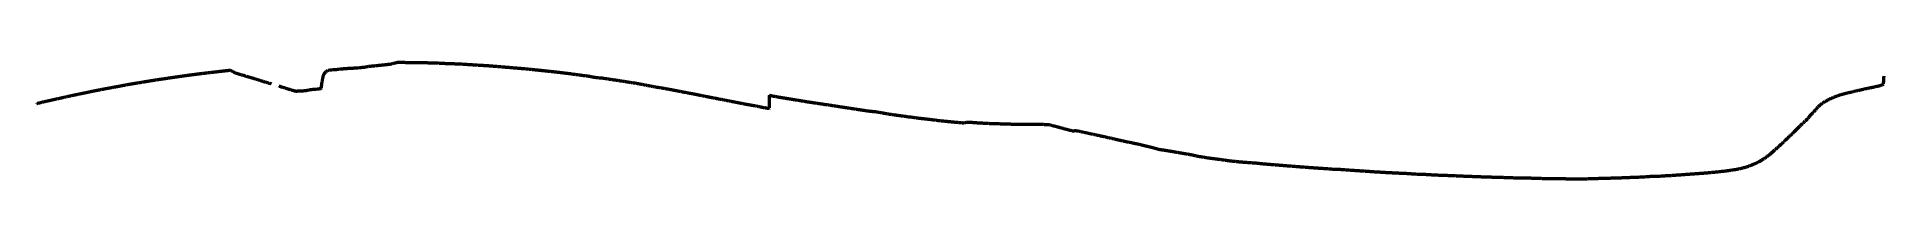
# Model space of a CAD drawing. Header units: metres. Extents: x 599858 to 604770, y 1147743 to 1148052.
import ezdxf

# ---------------------------------------------------------------- set-up
doc = ezdxf.new("R2010")
doc.units = ezdxf.units.M
doc.header["$MEASUREMENT"] = 0
doc.linetypes.add('DGN Style 3', pattern=[126.82203, 90.587164, -36.234866])
doc.layers.add('TF_-_R_TOM_2', color=190, linetype='DGN Style 3', lineweight=53)

msp = doc.modelspace()

# ---------------------------------------------------------------- linework, layer by layer
at = {"layer": 'TF_-_R_TOM_2'}
for points in [[(599858.38, 1147942.74, 30.92), (599858.38, 1147942.75, 30.91), (599858.4, 1147942.75, 30.71), (599858.4, 1147942.75, 30.84), (599858.42, 1147942.76, 30.53), (599858.44, 1147942.76, 30.66), (599858.48, 1147942.77, 30.72), (599858.82, 1147942.85, 30.69), (599859.17, 1147942.94, 30.68), (599860.55, 1147943.28, 30.69), (599861.26, 1147943.46, 30.64), (599861.95, 1147943.63, 30.67), (599862.38, 1147943.73, 30.66), (599864.3, 1147944.21, 30.61), (599864.76, 1147944.32, 30.6), (599864.81, 1147944.33, 30.6), (599865.67, 1147944.55, 30.6), (599866.63, 1147944.78, 30.54), (599866.66, 1147944.79, 30.54), (599866.86, 1147944.84, 30.53), (599867.48, 1147944.99, 30.56), (599868.38, 1147945.22, 30.51), (599868.94, 1147945.36, 30.52), (599869.41, 1147945.47, 30.57), (599869.78, 1147945.56, 30.55), (599869.98, 1147945.61, 30.58), (599870.62, 1147945.77, 30.48), (599871.84, 1147946.07, 30.43), (599872.37, 1147946.2, 30.42), (599874.12, 1147946.64, 30.43), (599874.1761, 1147946.651029, 30.433262), (599874.48, 1147946.72, 30.42), (599874.76, 1147946.78, 30.45), (599875.32, 1147946.91, 30.44), (599875.61, 1147946.97, 30.43), (599875.66, 1147946.98, 30.43), (599875.84, 1147947.02, 30.41), (599876.84, 1147947.25, 30.3), (599877.73, 1147947.45, 30.3), (599878.51, 1147947.62, 30.29), (599880.63, 1147948.1, 30.23), (599881.21, 1147948.23, 30.21), (599881.83, 1147948.37, 30.27), (599881.89, 1147948.38, 30.26), (599882.8, 1147948.59, 30.28), (599882.84, 1147948.59, 30.28), (599885.62, 1147949.22, 30.24), (599885.64, 1147949.22, 30.24), (599885.67, 1147949.23, 30.24), (599886.86, 1147949.49, 30.19), (599887.13, 1147949.56, 30.19), (599887.32, 1147949.6, 30.18), (599887.34, 1147949.6, 30.18), (599889.94, 1147950.19, 30.12), (599889.96, 1147950.19, 30.12), (599892.4, 1147950.74, 30.06), (599892.45, 1147950.75, 30.06), (599892.47, 1147950.76, 30.06), (599893.36, 1147950.95, 30.02), (599893.39, 1147950.96, 30.02), (599893.44, 1147950.97, 30.01), (599895.49, 1147951.43, 29.92), (599895.98, 1147951.54, 29.92), (599897.15, 1147951.8, 29.95), (599897.58, 1147951.9, 29.93), (599897.84, 1147951.96, 29.91), (599898.37, 1147952.08, 29.83), (599899.25, 1147952.28, 29.92), (599899.34, 1147952.3, 29.92), (599900.79, 1147952.62, 29.83), (599901.31, 1147952.74, 29.83), (599901.84, 1147952.86, 29.83), (599902.02, 1147952.9, 29.81), (599903.01, 1147953.12, 29.76), (599903.29, 1147953.18, 29.74), (599904.61, 1147953.48, 29.82), (599905.29, 1147953.63, 29.85), (599905.41, 1147953.66, 29.85), (599905.72, 1147953.73, 29.83), (599907.09, 1147954.04, 29.73), (599907.62, 1147954.16, 29.71), (599908.82, 1147954.42, 29.69), (599909.05, 1147954.48, 29.67), (599909.4, 1147954.56, 29.67), (599909.95, 1147954.68, 29.69), (599910.18, 1147954.73, 29.7), (599910.77, 1147954.86, 29.69), (599911.4, 1147955, 29.6), (599911.55, 1147955.04, 29.66), (599911.56, 1147955.04, 29.656426), (599912.79, 1147955.31, 29.59), (599913.54, 1147955.48, 29.53), (599915.12, 1147955.83, 29.5), (599916.4, 1147956.11, 29.47), (599917.06, 1147956.26, 29.49), (599917.49, 1147956.35, 29.48), (599917.69, 1147956.4, 29.48), (599919.41, 1147956.78, 29.5), (599919.75, 1147956.85, 29.5), (599920.63, 1147957.05, 29.46), (599921.55, 1147957.25, 29.4), (599922.97, 1147957.57, 29.39), (599923.88, 1147957.77, 29.4), (599924.08, 1147957.81, 29.4), (599924.44, 1147957.89, 29.41), (599924.66, 1147957.94, 29.41), (599925.01, 1147958.02, 29.41), (599926.83, 1147958.42, 29.32), (599927.61, 1147958.59, 29.31), (599928.14, 1147958.71, 29.28), (599928.41, 1147958.77, 29.31), (599929.03, 1147958.91, 29.35), (599929.77, 1147959.07, 29.26), (599930.24, 1147959.17, 29.24), (599930.73, 1147959.28, 29.26), (599931.61, 1147959.48, 29.3), (599932.05, 1147959.58, 29.28), (599933.24, 1147959.84, 29.22), (599933.55, 1147959.91, 29.22), (599934.36, 1147960.08, 29.22), (599934.55, 1147960.13, 29.19), (599934.83, 1147960.19, 29.21), (599935.84, 1147960.41, 29.2), (599936.33, 1147960.52, 29.16), (599937.84, 1147960.86, 29.1), (599937.87, 1147960.86, 29.09), (599937.98, 1147960.89, 29.09), (599938.71, 1147961.05, 29.11), (599938.93, 1147961.1, 29.12), (599939.12, 1147961.14, 29.12), (599939.38, 1147961.2, 29.1), (599941.35, 1147961.63, 28.99), (599942.35, 1147961.85, 29.01), (599943.19, 1147962.04, 29.07), (599943.7, 1147962.15, 28.98), (599943.77, 1147962.17, 28.98), (599943.89, 1147962.2, 28.98), (599944.92, 1147962.42, 29.04), (599946.49, 1147962.77, 29.02), (599946.69, 1147962.81, 29.01), (599946.78, 1147962.83, 29.01), (599947.94, 1147963.09, 28.98), (599947.98, 1147963.1, 28.98), (599948.06, 1147963.12, 28.98), (599948.18, 1147963.14, 28.97), (599950.599915, 1147963.683181, 28.976392), (599950.63, 1147963.69, 28.98), (599952.35, 1147964.04, 28.99), (599952.6, 1147964.1, 28.99), (599953.15, 1147964.21, 28.94), (599954.26, 1147964.44, 28.92), (599954.83, 1147964.56, 28.9), (599956.43, 1147964.9, 28.84), (599956.73, 1147964.96, 28.82), (599956.86, 1147964.99, 28.84), (599957.35, 1147965.09, 28.77), (599957.57, 1147965.14, 28.76), (599957.64, 1147965.15, 28.76), (599957.76, 1147965.18, 28.75), (599958.56, 1147965.34, 28.83), (599959.42, 1147965.52, 28.75), (599959.67, 1147965.57, 28.74), (599960.92, 1147965.83, 28.77), (599961.2, 1147965.89, 28.77), (599961.49, 1147965.95, 28.8), (599962.01, 1147966.06, 28.79), (599962.21, 1147966.1, 28.77), (599962.83, 1147966.23, 28.72), (599963.01, 1147966.27, 28.7), (599963.12, 1147966.29, 28.7), (599964.6, 1147966.6, 28.7), (599965.22, 1147966.73, 28.71), (599965.95, 1147966.88, 28.69), (599967.15, 1147967.13, 28.64), (599967.2, 1147967.15, 28.63), (599967.25, 1147967.16, 28.63), (599967.42, 1147967.19, 28.64), (599968.29, 1147967.37, 28.62), (599968.98, 1147967.52, 28.65), (599970.24, 1147967.78, 28.63), (599970.43, 1147967.82, 28.63), (599970.49, 1147967.83, 28.61), (599970.85, 1147967.91, 28.63), (599971.63, 1147968.07, 28.53), (599973.26, 1147968.41, 28.55), (599974.29, 1147968.62, 28.53), (599974.73, 1147968.72, 28.51), (599975.43, 1147968.86, 28.54), (599976.31, 1147969.05, 28.53), (599976.46, 1147969.08, 28.53), (599976.61, 1147969.11, 28.51), (599977.05, 1147969.2, 28.49), (599977.69, 1147969.33, 28.42), (599978.2, 1147969.44, 28.44), (599978.59, 1147969.52, 28.4), (599979.03, 1147969.61, 28.37), (599979.3, 1147969.67, 28.44), (599980.66, 1147969.95, 28.42), (599981.58, 1147970.15, 28.43), (599981.85, 1147970.2, 28.41), (599982.01, 1147970.23, 28.42), (599982.13, 1147970.26, 28.41), (599982.32, 1147970.3, 28.41), (599983.68, 1147970.58, 28.36), (599983.91, 1147970.63, 28.37), (599983.94, 1147970.64, 28.37), (599984.375358, 1147970.733483, 28.381884), (599986.07, 1147971.08, 28.43), (599986.29, 1147971.13, 28.44), (599986.32, 1147971.13, 28.44), (599986.37, 1147971.14, 28.44), (599987.63, 1147971.4, 28.33), (599989.37, 1147971.76, 28.37), (599989.44, 1147971.78, 28.37), (599989.56, 1147971.8, 28.37), (599992.04, 1147972.32, 28.29), (599992.1, 1147972.33, 28.29), (599992.17, 1147972.34, 28.29), (599993.46, 1147972.61, 28.31), (599994.67, 1147972.86, 28.3), (599994.68, 1147972.86, 28.3), (599994.71, 1147972.87, 28.3), (599994.73, 1147972.87, 28.3), (599995.9, 1147973.12, 28.26), (599997.04, 1147973.35, 28.21), (599997.29, 1147973.4, 28.21), (599998.04, 1147973.56, 28.23), (599998.83, 1147973.72, 28.21), (600000.22, 1147974.01, 28.18), (600001, 1147974.17, 28.16), (600001.23, 1147974.22, 28.17), (600002.37, 1147974.45, 28.15), (600002.72, 1147974.53, 28.16), (600002.75, 1147974.53, 28.16), (600003.55, 1147974.7, 28.15), (600003.58, 1147974.7, 28.14), (600003.87, 1147974.76, 28.14), (600005.06, 1147975.01, 28.18), (600005.21, 1147975.04, 28.18), (600005.46, 1147975.09, 28.18), (600005.56, 1147975.11, 28.17), (600005.66, 1147975.14, 28.18), (600007.05, 1147975.42, 28.11), (600007.25, 1147975.46, 28.07), (600008.25, 1147975.67, 28.11), (600008.31, 1147975.68, 28.11), (600008.6, 1147975.74, 28.13), (600008.74, 1147975.77, 28.14), (600008.8, 1147975.79, 28.13), (600008.9, 1147975.81, 28.14), (600009.89, 1147976.01, 28.09), (600011.08, 1147976.26, 28.08), (600011.39, 1147976.32, 28.1), (600011.427942, 1147976.328414, 28.095983), (600011.94, 1147976.43, 28.09), (600012.26, 1147976.49, 28.07), (600013.37, 1147976.7, 28.02), (600013.52, 1147976.73, 28.01), (600015.4, 1147977.1, 27.99), (600015.59, 1147977.13, 27.99), (600015.8, 1147977.17, 27.98), (600017.06, 1147977.42, 27.97), (600017.98, 1147977.59, 27.92), (600019.07, 1147977.8, 27.92), (600020.22, 1147978.03, 27.91), (600020.85, 1147978.15, 27.94), (600021.33, 1147978.24, 27.93), (600021.53, 1147978.28, 27.9), (600021.84, 1147978.34, 27.92), (600022.56, 1147978.48, 27.94), (600023.09, 1147978.58, 27.94), (600023.23, 1147978.61, 27.92), (600023.64, 1147978.69, 27.92), (600024.94, 1147978.94, 27.92), (600025.33, 1147979.01, 27.91), (600026.17, 1147979.17, 27.91), (600026.53, 1147979.24, 27.85), (600027.38, 1147979.41, 27.87), (600027.92, 1147979.51, 27.81), (600028.93, 1147979.71, 27.85), (600029.06, 1147979.73, 27.84), (600029.16, 1147979.75, 27.84), (600029.49, 1147979.81, 27.82), (600030.73, 1147980.05, 27.84), (600030.9, 1147980.09, 27.85), (600031.01, 1147980.11, 27.85), (600032.81, 1147980.45, 27.81), (600033.01, 1147980.49, 27.8), (600033.25, 1147980.54, 27.79), (600034.81, 1147980.84, 27.82), (600034.94, 1147980.87, 27.82), (600035.23, 1147980.92, 27.83), (600035.3, 1147980.93, 27.83), (600035.66, 1147981.01, 27.82), (600036.02, 1147981.07, 27.81), (600036.66, 1147981.2, 27.78), (600036.882087, 1147981.235992, 27.790709), (600036.91, 1147981.25, 27.79), (600037.35, 1147981.33, 27.79), (600038.95, 1147981.62, 27.66), (600039.96, 1147981.8, 27.75), (600040, 1147981.81, 27.74), (600040.15, 1147981.84, 27.74), (600040.73, 1147981.94, 27.73), (600041.51, 1147982.08, 27.67), (600042.55, 1147982.27, 27.67), (600046.14, 1147982.93, 27.62), (600046.39, 1147982.97, 27.6), (600046.61, 1147983.01, 27.61), (600046.78, 1147983.04, 27.6), (600047.33, 1147983.14, 27.62), (600047.96, 1147983.26, 27.57), (600048.02, 1147983.27, 27.57), (600048.42, 1147983.34, 27.58), (600049.67, 1147983.57, 27.6), (600049.89, 1147983.61, 27.61), (600050.05, 1147983.64, 27.6), (600050.51, 1147983.72, 27.61), (600051.55, 1147983.91, 27.54), (600052.16, 1147984.02, 27.54), (600052.38, 1147984.06, 27.54), (600052.73, 1147984.13, 27.55), (600053.51, 1147984.27, 27.55), (600053.98, 1147984.36, 27.55), (600054.65, 1147984.48, 27.54), (600054.8, 1147984.51, 27.54), (600055.56, 1147984.64, 27.53), (600056.53, 1147984.82, 27.45), (600056.67, 1147984.85, 27.43), (600056.94, 1147984.9, 27.45), (600057.27, 1147984.96, 27.53), (600058.05, 1147985.1, 27.52), (600058.39, 1147985.16, 27.48), (600058.51, 1147985.18, 27.48), (600058.76, 1147985.23, 27.49), (600060.16, 1147985.48, 27.46), (600060.82, 1147985.6, 27.46), (600061.75, 1147985.77, 27.49), (600061.83, 1147985.79, 27.48), (600062.58, 1147985.92, 27.42), (600062.65, 1147985.94, 27.42), (600063.03, 1147986.01, 27.43), (600064.17, 1147986.21, 27.48), (600064.96, 1147986.36, 27.43), (600065.14, 1147986.39, 27.45), (600065.21, 1147986.4, 27.45), (600067.63, 1147986.84, 27.37), (600067.76, 1147986.87, 27.37), (600067.83, 1147986.88, 27.36), (600068.59, 1147987.02, 27.31), (600069.150414, 1147987.124952, 27.290285), (600069.31, 1147987.15, 27.28), (600069.51, 1147987.19, 27.26), (600069.72, 1147987.23, 27.27), (600070.32, 1147987.34, 27.39), (600071.7, 1147987.61, 27.38), (600072.43, 1147987.74, 27.33), (600073.03, 1147987.86, 27.26), (600073.05, 1147987.86, 27.26), (600073.08, 1147987.87, 27.26), (600074.04, 1147988.05, 27.35), (600074.5, 1147988.14, 27.33), (600075.34, 1147988.3, 27.3), (600076.07, 1147988.44, 27.28), (600076.21, 1147988.46, 27.28), (600077.36, 1147988.68, 27.32), (600077.91, 1147988.79, 27.33), (600078.44, 1147988.89, 27.31), (600080.1, 1147989.2, 27.31), (600080.95, 1147989.37, 27.25), (600081.5, 1147989.47, 27.3), (600081.84, 1147989.54, 27.18), (600081.85, 1147989.54, 27.18), (600082.36, 1147989.63, 27.3), (600083.03, 1147989.76, 27.18), (600083.17, 1147989.79, 27.18), (600084.13, 1147989.97, 27.25), (600084.67, 1147990.08, 27.25), (600085.11, 1147990.16, 27.24), (600086.19, 1147990.36, 27.24), (600086.61, 1147990.44, 27.21), (600087.43, 1147990.6, 27.22), (600087.62, 1147990.64, 27.21), (600087.94, 1147990.7, 27.22), (600088.88, 1147990.88, 27.24), (600089.22, 1147990.94, 27.23), (600089.31, 1147990.96, 27.23), (600089.97, 1147991.08, 27.18), (600090.64, 1147991.21, 27.18), (600092, 1147991.47, 27.17), (600092.85, 1147991.63, 27.17), (600093.58, 1147991.77, 27.12), (600093.69, 1147991.79, 27.12), (600094.36, 1147991.92, 27.15), (600094.62, 1147991.97, 27.15), (600095.38, 1147992.11, 27.1), (600095.77, 1147992.19, 27.1), (600097.07, 1147992.43, 27.13), (600097.62, 1147992.54, 27.13), (600098.55, 1147992.72, 27.16), (600099.24, 1147992.85, 27.16), (600099.47, 1147992.89, 27.17), (600100.13, 1147993.02, 27.14), (600101.19, 1147993.22, 27.13), (600101.66, 1147993.31, 27.12), (600102.144397, 1147993.395525, 27.117522), (600102.56, 1147993.47, 27.12), (600103.05, 1147993.55, 27.13), (600103.48, 1147993.62, 27.15), (600104.06, 1147993.71, 27.12), (600104.25, 1147993.74, 27.1), (600104.59, 1147993.8, 27.08), (600104.69, 1147993.81, 27.1), (600106.05, 1147994.03, 27.13), (600106.58, 1147994.12, 27.08), (600106.88, 1147994.17, 27.08), (600107.16, 1147994.21, 27.11), (600108.36, 1147994.41, 27.11), (600108.42, 1147994.42, 27.1), (600109.44, 1147994.58, 27.12), (600109.61, 1147994.61, 27.12), (600109.64, 1147994.62, 27.12), (600109.89, 1147994.66, 27.12), (600110.04, 1147994.68, 27.12), (600111.05, 1147994.85, 27.13), (600111.11, 1147994.85, 27.13), (600111.33, 1147994.89, 27.13), (600112.6, 1147995.1, 27.09), (600112.82, 1147995.13, 27.07), (600113.15, 1147995.19, 27.05), (600113.65, 1147995.27, 27.04), (600114.07, 1147995.34, 27.04), (600114.45, 1147995.4, 27.03), (600114.92, 1147995.47, 27.01), (600116.03, 1147995.65, 27), (600116.06, 1147995.66, 27.01), (600116.07, 1147995.66, 27.01), (600116.21, 1147995.68, 27.01), (600116.81, 1147995.78, 27), (600117.17, 1147995.84, 27.02), (600117.9, 1147995.96, 26.97), (600118.61, 1147996.07, 26.96), (600119.76, 1147996.26, 27), (600119.82, 1147996.27, 27), (600120.09, 1147996.31, 27.01), (600121.04, 1147996.47, 26.98), (600121.11, 1147996.48, 26.98), (600121.19, 1147996.49, 26.97), (600122.04, 1147996.63, 27), (600123.02, 1147996.79, 26.95), (600123.23, 1147996.82, 26.99), (600123.52, 1147996.87, 26.96), (600123.86, 1147996.92, 26.9), (600124.2, 1147996.98, 26.9), (600125.16, 1147997.13, 26.86), (600125.32, 1147997.16, 26.86), (600125.6, 1147997.2, 26.86), (600126.66, 1147997.38, 26.86), (600126.86, 1147997.41, 26.87), (600127.62, 1147997.53, 26.88), (600127.92, 1147997.58, 26.87), (600129.13, 1147997.78, 26.87), (600129.24, 1147997.8, 26.86), (600129.37, 1147997.82, 26.86), (600129.81, 1147997.89, 26.88), (600129.98, 1147997.91, 26.89), (600130.44, 1147997.99, 26.89), (600131.42, 1147998.15, 26.88), (600132.07, 1147998.25, 26.87), (600133.07, 1147998.42, 26.84), (600133.49, 1147998.48, 26.83), (600134.32, 1147998.62, 26.8), (600135.08, 1147998.74, 26.78), (600136.55, 1147998.98, 26.76), (600136.72, 1147999.01, 26.75), (600137.841644, 1147999.188846, 26.725136), (600137.9, 1147999.2, 26.72), (600138.05, 1147999.23, 26.72), (600138.61, 1147999.32, 26.72), (600140.28, 1147999.6, 26.72), (600141.51, 1147999.81, 26.74), (600141.78, 1147999.85, 26.71), (600142.36, 1147999.95, 26.72), (600143.01, 1148000.06, 26.76), (600143.82, 1148000.19, 26.78), (600144.34, 1148000.28, 26.77), (600144.75, 1148000.35, 26.74), (600145.21, 1148000.43, 26.74), (600146.27, 1148000.6, 26.73), (600146.92, 1148000.71, 26.7), (600148.06, 1148000.9, 26.69), (600148.28, 1148000.94, 26.69), (600148.49, 1148000.98, 26.7), (600149.24, 1148001.1, 26.72), (600149.76, 1148001.19, 26.71), (600149.91, 1148001.21, 26.7), (600150.07, 1148001.24, 26.71), (600150.45, 1148001.31, 26.67), (600151.29, 1148001.45, 26.66), (600151.82, 1148001.54, 26.71), (600152, 1148001.57, 26.7), (600152.43, 1148001.64, 26.69), (600152.86, 1148001.71, 26.66), (600152.95, 1148001.73, 26.66), (600154.48, 1148001.98, 26.63), (600154.99, 1148002.07, 26.62), (600155.62, 1148002.17, 26.61), (600156.01, 1148002.24, 26.63), (600157.04, 1148002.41, 26.62), (600157.34, 1148002.46, 26.61), (600158.11, 1148002.59, 26.63), (600158.81, 1148002.71, 26.64), (600158.92, 1148002.73, 26.61), (600159.23, 1148002.78, 26.62), (600159.26, 1148002.78, 26.62), (600160.610771, 1148003.011711, 26.630331), (600160.86, 1148003.05, 26.63), (600161.07, 1148003.08, 26.62), (600161.52, 1148003.15, 26.62), (600162.13, 1148003.24, 26.61), (600162.68, 1148003.33, 26.56), (600162.88, 1148003.36, 26.58), (600163.98, 1148003.53, 26.62), (600164.33, 1148003.58, 26.61), (600164.66, 1148003.64, 26.59), (600165.58, 1148003.78, 26.54), (600166.47, 1148003.92, 26.55), (600167.02, 1148004, 26.55), (600167.18, 1148004.02, 26.56), (600167.59, 1148004.09, 26.51), (600167.83, 1148004.13, 26.51), (600169.01, 1148004.31, 26.51), (600169.28, 1148004.35, 26.5), (600169.52, 1148004.39, 26.53), (600169.81, 1148004.43, 26.54), (600170.4, 1148004.52, 26.49), (600171.08, 1148004.63, 26.47), (600171.79, 1148004.74, 26.48), (600172.27, 1148004.81, 26.42), (600173.21, 1148004.96, 26.47), (600173.5, 1148005, 26.46), (600173.61, 1148005.02, 26.48), (600174.06, 1148005.09, 26.43), (600175.4, 1148005.29, 26.51), (600175.91, 1148005.37, 26.51), (600175.96, 1148005.38, 26.5), (600177.97, 1148005.69, 26.45), (600178.04, 1148005.7, 26.45), (600178.14, 1148005.72, 26.45), (600178.22, 1148005.73, 26.46), (600178.31, 1148005.74, 26.46), (600179.43, 1148005.92, 26.47), (600181.31, 1148006.21, 26.43), (600181.56, 1148006.25, 26.42), (600181.73, 1148006.27, 26.43), (600182.24, 1148006.35, 26.43), (600183.46, 1148006.54, 26.45), (600184.384765, 1148006.684729, 26.461791), (600184.49, 1148006.7, 26.46), (600184.88, 1148006.75, 26.45), (600185.88, 1148006.9, 26.45), (600186.3, 1148006.96, 26.45), (600187.16, 1148007.09, 26.45), (600188.16, 1148007.24, 26.43), (600188.53, 1148007.3, 26.43), (600189.69, 1148007.47, 26.39), (600189.99, 1148007.51, 26.39), (600190.05, 1148007.52, 26.39), (600191.29, 1148007.7, 26.39), (600191.42, 1148007.72, 26.39), (600191.76, 1148007.77, 26.38), (600192.95, 1148007.95, 26.32), (600193.1, 1148007.97, 26.33), (600193.28, 1148008, 26.35), (600193.93, 1148008.09, 26.35), (600194.33, 1148008.15, 26.34), (600196.31, 1148008.45, 26.31), (600196.59, 1148008.49, 26.31), (600197.39, 1148008.61, 26.33), (600197.91, 1148008.68, 26.32), (600198.38, 1148008.75, 26.31), (600198.44, 1148008.76, 26.31), (600198.67, 1148008.8, 26.32), (600199.23, 1148008.88, 26.33), (600199.26, 1148008.88, 26.33), (600199.56, 1148008.93, 26.31), (600200.49, 1148009.07, 26.32), (600200.52, 1148009.07, 26.32), (600202.67, 1148009.39, 26.24), (600203.12, 1148009.46, 26.25), (600203.36, 1148009.49, 26.31), (600203.57, 1148009.52, 26.31), (600204.03, 1148009.59, 26.32), (600205.02, 1148009.74, 26.28), (600206.06, 1148009.89, 26.3), (600207.09, 1148010.05, 26.28), (600207.45, 1148010.1, 26.24), (600207.7, 1148010.14, 26.23), (600208.63, 1148010.27, 26.25), (600209.24, 1148010.36, 26.24), (600209.42, 1148010.39, 26.25), (600210.45, 1148010.54, 26.22), (600210.88, 1148010.61, 26.22), (600211.1, 1148010.64, 26.21), (600211.91, 1148010.76, 26.18), (600211.92, 1148010.76, 26.17), (600211.93, 1148010.76, 26.18), (600212.249725, 1148010.806369, 26.191487), (600212.57, 1148010.85, 26.21), (600213.33, 1148010.96, 26.2), (600213.84, 1148011.03, 26.2), (600214.78, 1148011.17, 26.19), (600216, 1148011.34, 26.18), (600216.22, 1148011.37, 26.17), (600216.33, 1148011.39, 26.18), (600217.09, 1148011.49, 26.18), (600218.55, 1148011.7, 26.09), (600218.56, 1148011.7, 26.09), (600218.67, 1148011.72, 26.09), (600219.83, 1148011.88, 26.15), (600220.65, 1148012, 26.12), (600221.29, 1148012.09, 26.11), (600221.39, 1148012.1, 26.11), (600221.65, 1148012.14, 26.13), (600222.09, 1148012.2, 26.15), (600222.29, 1148012.23, 26.12), (600223.54, 1148012.4, 26.02), (600224.73, 1148012.57, 26), (600225.78, 1148012.72, 26.09), (600226.13, 1148012.77, 26.07), (600226.92, 1148012.88, 26.09), (600227.24, 1148012.92, 26.1), (600228.25, 1148013.07, 26.04), (600228.6, 1148013.12, 26.05), (600229.59, 1148013.26, 26.07), (600229.62, 1148013.26, 26.07), (600230.32, 1148013.36, 26.06), (600231.02, 1148013.46, 26.08), (600231.25, 1148013.49, 26.08), (600232.04, 1148013.6, 26.06), (600232.79, 1148013.71, 26.05), (600233.24, 1148013.77, 26.06), (600234.27, 1148013.92, 26.07), (600234.76, 1148013.99, 26.03), (600235.06, 1148014.03, 26.05), (600235.41, 1148014.08, 26.05), (600236.05, 1148014.17, 26.05), (600236.26, 1148014.2, 26.05), (600236.91, 1148014.29, 26.02), (600237.37, 1148014.35, 26), (600237.75, 1148014.41, 26.01), (600238.38, 1148014.5, 26.01), (600238.83, 1148014.56, 26.01), (600239.11082, 1148014.597432, 26.023453), (600239.26, 1148014.62, 26.03), (600239.76, 1148014.69, 26.03), (600240.3, 1148014.77, 26.02), (600240.69, 1148014.82, 26.03), (600241.25, 1148014.9, 26.02), (600241.69, 1148014.96, 26.01), (600242.48, 1148015.07, 26), (600242.96, 1148015.14, 25.99), (600243.39, 1148015.2, 26.01), (600243.94, 1148015.27, 26.01), (600244.77, 1148015.39, 26.01), (600246.48, 1148015.63, 25.94), (600246.96, 1148015.69, 25.94), (600247.03, 1148015.7, 25.94), (600247.78, 1148015.81, 25.91), (600248.01, 1148015.84, 25.89), (600248.13, 1148015.86, 25.9), (600248.24, 1148015.87, 25.91), (600248.58, 1148015.92, 25.91), (600249.29, 1148016.02, 25.93), (600249.37, 1148016.03, 25.93), (600249.44, 1148016.04, 25.93), (600249.56, 1148016.05, 25.93), (600250.89, 1148016.24, 25.92), (600251.74, 1148016.36, 25.91), (600252.07, 1148016.4, 25.89), (600252.25, 1148016.43, 25.92), (600253.25, 1148016.57, 25.96), (600253.43, 1148016.59, 25.88), (600253.99, 1148016.67, 25.91), (600254.54, 1148016.75, 25.84), (600254.57, 1148016.75, 25.84), (600254.62, 1148016.76, 25.84), (600255.37, 1148016.86, 25.87), (600255.52, 1148016.88, 25.87), (600258.25, 1148017.26, 25.82), (600258.33, 1148017.27, 25.82), (600258.34, 1148017.28, 25.82), (600258.38, 1148017.28, 25.82), (600258.41, 1148017.29, 25.82), (600259.38, 1148017.42, 25.88), (600259.81, 1148017.48, 25.89), (600260.3, 1148017.55, 25.88), (600261.54, 1148017.72, 25.82), (600261.56, 1148017.72, 25.83), (600262.34, 1148017.83, 25.9), (600262.57, 1148017.86, 25.88), (600262.99, 1148017.92, 25.86), (600263.62, 1148018.01, 25.88), (600264.76, 1148018.17, 25.87), (600265.97, 1148018.34, 25.88), (600266.060656, 1148018.35496, 25.87767), (600267.04, 1148018.48, 25.85), (600267.22, 1148018.5, 25.87), (600268.21, 1148018.63, 25.85), (600268.36, 1148018.65, 25.88), (600268.64, 1148018.69, 25.82), (600268.85, 1148018.72, 25.81), (600268.99, 1148018.73, 25.79), (600270.71, 1148018.96, 25.77), (600271.17, 1148019.02, 25.78), (600271.91, 1148019.12, 25.85), (600272.05, 1148019.14, 25.88), (600272.59, 1148019.21, 25.81), (600272.87, 1148019.24, 25.83), (600273.12, 1148019.28, 25.81), (600273.16, 1148019.28, 25.81), (600273.68, 1148019.35, 25.89), (600275.08, 1148019.53, 25.89), (600275.48, 1148019.59, 25.89), (600276.45, 1148019.71, 25.84), (600276.98, 1148019.78, 25.87), (600277.26, 1148019.82, 25.87), (600277.39, 1148019.84, 25.87), (600278.07, 1148019.93, 25.85), (600278.43, 1148019.97, 25.85), (600278.82, 1148020.02, 25.83), (600279.4, 1148020.1, 25.84), (600280.42, 1148020.23, 25.85), (600280.64, 1148020.26, 25.86), (600281.84, 1148020.42, 25.86), (600282.03, 1148020.44, 25.85), (600283.03, 1148020.58, 25.83), (600283.27, 1148020.61, 25.84), (600283.53, 1148020.64, 25.84), (600284.82, 1148020.81, 25.88), (600285.15, 1148020.85, 25.87), (600285.37, 1148020.88, 25.86), (600285.62, 1148020.92, 25.82), (600286.48, 1148021.03, 25.85), (600286.6, 1148021.04, 25.85), (600286.84, 1148021.07, 25.83), (600286.87, 1148021.08, 25.83), (600287.408141, 1148021.153214, 25.839954), (600287.47, 1148021.16, 25.84), (600288.79, 1148021.31, 25.8), (600289.57, 1148021.4, 25.79), (600290.28, 1148021.49, 25.84), (600290.46, 1148021.51, 25.83), (600290.59, 1148021.52, 25.82), (600292.11, 1148021.7, 25.78), (600292.9, 1148021.8, 25.76), (600293.03, 1148021.81, 25.77), (600293.45, 1148021.86, 25.8), (600294.27, 1148021.96, 25.84), (600294.98, 1148022.04, 25.79), (600295.7, 1148022.13, 25.79), (600295.81, 1148022.14, 25.78), (600296.97, 1148022.28, 25.76), (600297.1, 1148022.29, 25.76), (600297.37, 1148022.32, 25.76), (600299.37, 1148022.56, 25.83), (600299.62, 1148022.59, 25.83), (600300.04, 1148022.64, 25.84), (600301.6, 1148022.82, 25.82), (600301.63, 1148022.83, 25.83), (600302.38, 1148022.91, 25.87), (600302.59, 1148022.94, 25.86), (600302.79, 1148022.96, 25.86), (600303.35, 1148023.03, 25.83), (600303.71, 1148023.07, 25.83), (600304.3, 1148023.14, 25.84), (600305.42, 1148023.27, 25.83), (600305.81, 1148023.32, 25.74), (600305.98, 1148023.34, 25.72), (600306, 1148023.34, 25.73), (600306.99, 1148023.46, 25.82), (600307.65, 1148023.53, 25.84), (600308.02, 1148023.58, 25.83), (600308.9, 1148023.68, 25.75), (600309.46, 1148023.75, 25.71), (600310.17, 1148023.83, 25.8), (600311.25, 1148023.96, 25.81), (600312.27, 1148024.08, 25.78), (600313.48, 1148024.22, 25.78), (600313.65, 1148024.24, 25.81), (600314.34, 1148024.32, 25.73), (600314.46, 1148024.34, 25.72), (600314.5, 1148024.34, 25.72), (600314.59, 1148024.35, 25.71), (600315.55, 1148024.47, 25.77), (600315.7, 1148024.48, 25.75), (600316.15, 1148024.54, 25.76), (600316.516408, 1148024.575143, 25.765118), (600316.59, 1148024.59, 25.77), (600317.16, 1148024.65, 25.73), (600317.48, 1148024.69, 25.77), (600318.12, 1148024.76, 25.72), (600318.35, 1148024.79, 25.75), (600318.47, 1148024.8, 25.71), (600318.6, 1148024.82, 25.71), (600318.85, 1148024.85, 25.71), (600319.43, 1148024.91, 25.78), (600320.1, 1148024.99, 25.75), (600320.34, 1148025.01, 25.76), (600321.72, 1148025.17, 25.76), (600322.04, 1148025.21, 25.74), (600322.16, 1148025.22, 25.74), (600322.55, 1148025.27, 25.74), (600322.94, 1148025.31, 25.75), (600323.55, 1148025.38, 25.72), (600324.54, 1148025.49, 25.71), (600325.54, 1148025.61, 25.72), (600325.66, 1148025.62, 25.71), (600326.5, 1148025.71, 25.78), (600326.72, 1148025.74, 25.79), (600327, 1148025.77, 25.8), (600327.21, 1148025.8, 25.8), (600328.29, 1148025.92, 25.77), (600328.34, 1148025.92, 25.77), (600328.47, 1148025.94, 25.77), (600328.6, 1148025.95, 25.77), (600329.81, 1148026.09, 25.77), (600330.59, 1148026.18, 25.81), (600330.86, 1148026.21, 25.81), (600331.27, 1148026.26, 25.78), (600331.72, 1148026.31, 25.76), (600332.16, 1148026.36, 25.77), (600332.58, 1148026.41, 25.8), (600332.75, 1148026.43, 25.8), (600332.81, 1148026.43, 25.8), (600333.1, 1148026.47, 25.81), (600334.16, 1148026.59, 25.8), (600334.5, 1148026.62, 25.8), (600335.57, 1148026.75, 25.81), (600336.35, 1148026.84, 25.83), (600336.68, 1148026.87, 25.72), (600336.72, 1148026.88, 25.72), (600337.77, 1148027, 25.78), (600338.39, 1148027.07, 25.73), (600339.09, 1148027.15, 25.68), (600339.19, 1148027.16, 25.7), (600339.92, 1148027.24, 25.78), (600340.8, 1148027.34, 25.79), (600340.89, 1148027.35, 25.79), (600341.04, 1148027.37, 25.76), (600341.24, 1148027.39, 25.77), (600341.52, 1148027.42, 25.79), (600342.13, 1148027.49, 25.79), (600342.86, 1148027.58, 25.76), (600343.23, 1148027.62, 25.75), (600343.35, 1148027.63, 25.74), (600344.14, 1148027.72, 25.75), (600345.17, 1148027.84, 25.76), (600345.358943, 1148027.857466, 25.749249), (600345.55, 1148027.88, 25.74), (600346.24, 1148027.96, 25.75), (600346.75, 1148028.02, 25.73), (600347.22, 1148028.08, 25.8), (600347.54, 1148028.12, 25.79), (600348.33, 1148028.21, 25.82), (600348.9, 1148028.28, 25.78), (600349.75, 1148028.38, 25.77), (600350.56, 1148028.48, 25.75), (600351.29, 1148028.56, 25.73), (600351.87, 1148028.63, 25.82), (600352.12, 1148028.66, 25.83), (600352.48, 1148028.7, 25.82), (600353.06, 1148028.77, 25.73), (600353.85, 1148028.86, 25.83), (600354.09, 1148028.89, 25.84), (600354.18, 1148028.9, 25.84), (600354.28, 1148028.92, 25.85), (600355.03, 1148029, 25.83), (600355.57, 1148029.07, 25.82), (600356.43, 1148029.17, 25.73), (600356.94, 1148029.23, 25.76), (600357.42, 1148029.29, 25.77), (600357.525482, 1148029.297608, 25.77486), (600358.3, 1148029.38, 25.79), (600358.49, 1148029.4, 25.82), (600358.9, 1148029.45, 25.82), (600359.26, 1148029.49, 25.81), (600360.02, 1148029.57, 25.82), (600360.48, 1148029.62, 25.84), (600361.75, 1148029.76, 25.9), (600361.92, 1148029.78, 25.89), (600362.11, 1148029.8, 25.88), (600362.61, 1148029.85, 25.82), (600363.14, 1148029.91, 25.86), (600363.19, 1148029.92, 25.86), (600363.97, 1148030, 25.74), (600364.6, 1148030.07, 25.78), (600364.92, 1148030.11, 25.76), (600366.22, 1148030.25, 25.76), (600366.59, 1148030.29, 25.77), (600367.59, 1148030.4, 25.82), (600367.79, 1148030.42, 25.82), (600367.94, 1148030.44, 25.83), (600368.24, 1148030.47, 25.84), (600369.235253, 1148030.575679, 25.822764), (600369.3, 1148030.58, 25.82), (600369.63, 1148030.55, 25.79), (600370.01, 1148030.52, 25.77), (600370.19, 1148030.5, 25.74), (600370.34, 1148030.49, 25.73), (600370.67, 1148030.46, 25.75), (600371.07, 1148030.43, 25.71), (600371.78, 1148030.37, 25.66), (600371.86, 1148030.37, 25.63), (600374.054001, 1148030.194873, 25.431458), (600374.19, 1148030.12, 25.38), (600374.24, 1148030.1, 25.37), (600374.35, 1148030.04, 25.3), (600374.87, 1148029.78, 25.03), (600374.98, 1148029.72, 25.01), (600375.11, 1148029.66, 25.02), (600375.46, 1148029.49, 24.93), (600375.56, 1148029.43, 24.92), (600375.72, 1148029.35, 24.87), (600375.9, 1148029.26, 24.85), (600375.97, 1148029.23, 24.8), (600376.57, 1148028.93, 25.02), (600376.65, 1148028.89, 25.02), (600377.17, 1148028.63, 25.12), (600377.39, 1148028.52, 25.23), (600377.792656, 1148028.315585, 25.325205), (600377.81, 1148028.31, 25.33), (600378.19, 1148028.05, 25.34), (600378.45, 1148027.87, 25.28), (600378.59, 1148027.77, 25.28), (600379.34, 1148027.26, 25.34), (600380.11, 1148026.73, 25.31), (600380.38, 1148026.54, 25.29), (600380.41, 1148026.53, 25.29), (600380.5, 1148026.46, 25.28), (600380.97, 1148026.14, 25.28), (600381.320108, 1148025.904226, 25.26507)], [(600381.32, 1148025.9, 25.265242), (600381.76, 1148025.6, 25.25), (600382.03, 1148025.42, 25.26), (600382.18728, 1148025.309474, 25.27405), (600382.76, 1148025.11, 25.31), (600383.28, 1148024.93, 25.31), (600384.35, 1148024.55, 25.26), (600386.14, 1148023.92, 25.21), (600386.17, 1148023.91, 25.21), (600387.48, 1148023.45, 24.97), (600388.030742, 1148023.256837, 24.9506), (600388.38, 1148023.16, 24.94), (600389.37, 1148022.86, 24.81), (600391.84, 1148022.12, 24.62), (600397.08, 1148020.54, 24.4), (600397.85, 1148020.31, 24.33), (600399.02, 1148019.96, 24.28), (600399.94, 1148019.68, 24.27), (600400.2, 1148019.6, 24.26), (600402.3, 1148018.97, 24), (600403.4, 1148018.64, 23.94), (600407.31, 1148017.47, 23.65), (600407.51, 1148017.41, 23.63), (600407.6, 1148017.38, 23.63), (600411.93, 1148016.08, 23.41), (600412.24, 1148015.99, 23.4), (600413.15, 1148015.71, 23.36), (600413.45, 1148015.62, 23.29), (600413.83, 1148015.51, 23.18), (600413.93, 1148015.48, 23.18), (600414.57, 1148015.29, 23.13), (600417.72, 1148014.34, 23.07), (600417.97, 1148014.26, 23.06), (600418.02, 1148014.25, 23.05), (600418.05, 1148014.24, 23.05), (600420.69, 1148013.45, 22.8), (600421.252358, 1148013.275569, 22.783991), (600422.44, 1148012.91, 22.75), (600422.81, 1148012.79, 22.74), (600423.14, 1148012.69, 22.72), (600423.29, 1148012.64, 22.72), (600424.9, 1148012.14, 22.59), (600425.45, 1148011.97, 22.55), (600426.55, 1148011.63, 22.57), (600427.36, 1148011.37, 22.5), (600428.86, 1148010.91, 22.38), (600429.05, 1148010.85, 22.37), (600429.27, 1148010.78, 22.36), (600429.53, 1148010.7, 22.44), (600429.59, 1148010.68, 22.45), (600429.7, 1148010.64, 22.46), (600429.86, 1148010.6, 22.42), (600430.28, 1148010.47, 22.3), (600430.51, 1148010.39, 22.29), (600430.8, 1148010.3, 22.27), (600431.4, 1148010.12, 22.22), (600432.59, 1148009.74, 22.17), (600432.96, 1148009.63, 22.12), (600433.51, 1148009.46, 22.14), (600434.53, 1148009.14, 22.1), (600436.09, 1148008.66, 22.03), (600436.96, 1148008.38, 21.92), (600437.22, 1148008.3, 21.9), (600437.46, 1148008.23, 21.89), (600437.79, 1148008.12, 21.9), (600439.09, 1148007.72, 21.84), (600440.65, 1148007.23, 21.76), (600443.04, 1148006.49, 21.71), (600444.67, 1148005.98, 21.63), (600447.65, 1148005.05, 21.51), (600451.53, 1148003.84, 21.33), (600452.01, 1148003.69, 21.31), (600452.18, 1148003.64, 21.29), (600453.144604, 1148003.336892, 21.274394), (600455.13, 1148002.76, 21.24), (600455.42, 1148002.67, 21.26), (600455.89, 1148002.53, 21.34), (600455.92, 1148002.52, 21.33), (600456.09, 1148002.47, 21.28), (600456.31, 1148002.41, 21.2), (600456.59, 1148002.32, 21.2), (600457.29, 1148002.12, 21.17), (600458.37, 1148001.8, 21.13), (600459.31, 1148001.52, 21.1), (600459.83, 1148001.37, 21.09), (600460.14, 1148001.28, 21.12), (600461.29, 1148000.94, 21.18), (600463.62, 1148000.26, 21.08), (600465.31, 1147999.76, 21.09), (600466.73, 1147999.34, 21.12), (600467.78, 1147999.03, 21.15), (600468.37, 1147998.86, 21.14), (600470.32, 1147998.28, 21.13), (600472.51, 1147997.64, 21.12), (600473.73, 1147997.28, 21.12), (600474.78, 1147996.97, 21.12), (600476.11, 1147996.58, 21.13), (600480.05, 1147995.42, 21.13), (600480.52, 1147995.28, 21.13), (600481.73, 1147994.93, 21.11)], [(600612.79, 1147982.19, 20.940625), (600612.86, 1147982.21, 20.93), (600613.41, 1147982.34, 20.85), (600614.5, 1147982.61, 20.9), (600614.7, 1147982.66, 20.88), (600614.835788, 1147982.68828, 20.863278), (600614.84, 1147982.74, 20.87), (600614.89, 1147983.4, 20.9), (600614.94, 1147983.95, 20.89), (600614.94, 1147984.01, 20.89), (600614.94, 1147984.07, 20.91), (600615.025741, 1147985.21276, 20.880296), (600615.18, 1147986.71, 20.84), (600615.21, 1147986.95, 20.81), (600615.23, 1147987.17, 20.82), (600615.29, 1147987.73, 20.85), (600615.3, 1147987.84, 20.86), (600615.31, 1147987.93, 20.88), (600615.39, 1147988.74, 20.86), (600615.47, 1147989.5, 20.85), (600615.5, 1147989.79, 20.84), (600615.58, 1147990.58, 20.84), (600615.76, 1147992.28, 20.86), (600615.78, 1147992.5, 20.86), (600615.78, 1147992.52, 20.86), (600615.851623, 1147993.186395, 20.853291), (600615.92, 1147993.69, 20.85), (600615.96, 1147993.96, 20.88), (600616.04, 1147994.58, 20.86), (600616.18, 1147995.6, 20.98), (600616.21, 1147995.83, 21.02), (600616.22, 1147995.89, 21.02), (600616.23, 1147996, 21.05), (600616.28, 1147996.33, 21.06), (600616.429723, 1147997.426883, 20.932914), (600616.46, 1147997.57, 20.92), (600616.6, 1147998.29, 20.9), (600616.67, 1147998.61, 20.9), (600616.71, 1147998.82, 20.89), (600616.84, 1147999.48, 20.91), (600617.06, 1148000.59, 20.94), (600617.16, 1148001.09, 20.98), (600617.37, 1148002.15, 21), (600617.59, 1148003.28, 21), (600617.86, 1148004.61, 20.99), (600618.21, 1148006.38, 21.02), (600618.23, 1148006.51, 21.03), (600618.24, 1148006.52, 21.03), (600618.25, 1148006.57, 21.03), (600618.25, 1148006.61, 21.03), (600618.74, 1148009.08, 20.9), (600618.77, 1148009.23, 20.91), (600618.88, 1148009.78, 20.96), (600618.99, 1148010.32, 21), (600619.03, 1148010.52, 21.06), (600619.05, 1148010.63, 21.07), (600619.12, 1148010.99, 21.1), (600619.22, 1148011.49, 21.12), (600619.27, 1148011.72, 21.06), (600619.32, 1148012, 20.97), (600619.46, 1148012.71, 21.02), (600619.55, 1148013.13, 21.03), (600619.653326, 1148013.642222, 21.01444), (600619.82, 1148014.21, 21.05), (600619.91, 1148014.49, 21.07), (600620.12, 1148015.2, 20.95), (600620.24, 1148015.62, 20.94), (600620.52, 1148016.54, 20.95), (600620.58, 1148016.73, 20.96), (600620.67, 1148017.03, 21.01), (600620.79, 1148017.45, 21.01), (600621.08, 1148018.39, 21.03), (600621.25, 1148018.99, 21.11), (600621.41, 1148019.49, 21.1), (600621.55, 1148019.97, 21.1), (600621.63, 1148020.23, 21.13), (600621.693558, 1148020.436918, 21.130102), (600622.91, 1148022.14, 21.11), (600622.92, 1148022.15, 21.11), (600622.97, 1148022.22, 21.11), (600624.468875, 1148024.310251, 21.139467), (600626.68, 1148026.34, 21.18), (600627.15, 1148026.78, 21.16), (600627.78, 1148027.36, 21.22), (600628.405378, 1148027.937483, 21.242238), (600630.16, 1148028.9, 21.3), (600630.82, 1148029.27, 21.28), (600632.31, 1148030.09, 21.33), (600633.07, 1148030.5, 21.39), (600633.295532, 1148030.626273, 21.410363), (600633.63, 1148030.69, 21.43), (600634.69, 1148030.88, 21.66), (600635.74, 1148031.06, 21.92), (600635.87, 1148031.08, 21.95), (600635.92, 1148031.09, 21.95), (600636.95, 1148031.28, 22.02), (600637.11, 1148031.3, 22.08), (600638.284391, 1148031.509738, 22.251825), (600639.07, 1148031.59, 22.35), (600639.09, 1148031.59, 22.36), (600639.1, 1148031.59, 22.36), (600639.11, 1148031.59, 22.36), (600640.23, 1148031.7, 22.47), (600641.26, 1148031.81, 22.57), (600641.56, 1148031.84, 22.65), (600642.89, 1148031.97, 22.86), (600642.93, 1148031.97, 22.87), (600643.15, 1148031.99, 22.89), (600645.68, 1148032.25, 23.13), (600645.82, 1148032.26, 23.16), (600646.211761, 1148032.296955, 23.138255), (600646.49, 1148032.31, 23.12), (600646.69, 1148032.32, 23.11), (600647.68, 1148032.37, 23.06), (600647.87, 1148032.38, 23.05), (600649.25, 1148032.44, 23.05), (600649.34, 1148032.45, 23.05), (600649.39, 1148032.45, 23.05), (600650.36, 1148032.5, 23.13), (600652.98, 1148032.62, 23.23), (600653.12, 1148032.63, 23.23), (600653.26, 1148032.64, 23.23), (600653.28, 1148032.64, 23.23), (600654.403891, 1148032.693396, 23.328944), (600655.42, 1148032.83, 23.43), (600656.31, 1148032.95, 23.49), (600656.69, 1148033, 23.43), (600657.26, 1148033.08, 23.44), (600657.59, 1148033.12, 23.41), (600657.97, 1148033.18, 23.47), (600659.71, 1148033.41, 23.49), (600660.25, 1148033.49, 23.51), (600660.28, 1148033.49, 23.51), (600660.7, 1148033.55, 23.51), (600661.24, 1148033.62, 23.55), (600662.48, 1148033.79, 23.81), (600662.51, 1148033.79, 23.81), (600662.53, 1148033.8, 23.82), (600663.52, 1148033.93, 23.85), (600664.35, 1148034.04, 23.91), (600664.606795, 1148034.081124, 23.928181), (600665.01, 1148034.11, 23.96), (600666.37, 1148034.23, 24.02), (600667.82, 1148034.35, 23.96), (600669.07, 1148034.46, 24.1), (600669.45, 1148034.49, 24.11), (600669.6, 1148034.5, 24.13), (600670.65, 1148034.59, 24.07), (600670.87, 1148034.61, 24.09), (600672.07, 1148034.71, 24.12), (600672.36, 1148034.74, 24.15), (600672.45, 1148034.74, 24.14), (600672.98, 1148034.79, 24.14), (600673.78, 1148034.86, 24.28), (600674, 1148034.88, 24.3), (600674.18, 1148034.89, 24.29), (600674.55, 1148034.92, 24.21), (600676.27, 1148035.07, 24.3), (600677.46, 1148035.17, 24.43), (600678.13, 1148035.23, 24.47), (600679.33, 1148035.33, 24.44), (600679.91, 1148035.38, 24.48), (600680.93, 1148035.46, 24.49), (600681.105099, 1148035.479976, 24.522011), (600681.51, 1148035.5, 24.6), (600681.95, 1148035.52, 24.57), (600682.18, 1148035.53, 24.58), (600682.54, 1148035.55, 24.62), (600683.97, 1148035.62, 24.65), (600684.22, 1148035.64, 24.65), (600684.68, 1148035.66, 24.69), (600685.31, 1148035.69, 24.74), (600685.67, 1148035.71, 24.76), (600686.29, 1148035.74, 24.83), (600687.12, 1148035.78, 24.86), (600688, 1148035.83, 24.78), (600688.12, 1148035.83, 24.76), (600688.37, 1148035.84, 24.83), (600688.79, 1148035.87, 24.89), (600689.13, 1148035.88, 24.95), (600689.59, 1148035.91, 24.92), (600690.11, 1148035.93, 24.97), (600690.35, 1148035.94, 25.02), (600690.47, 1148035.95, 25.02), (600691.29, 1148035.99, 25.05), (600691.89, 1148036.02, 25.03), (600692.26, 1148036.04, 25.03), (600692.43, 1148036.05, 25.04), (600693.4, 1148036.1, 25.11), (600693.46, 1148036.1, 25.12), (600693.59, 1148036.11, 25.13), (600693.98, 1148036.13, 25.06), (600694.07093, 1148036.12789, 25.069113), (600694.49, 1148036.16, 25.1), (600695.68, 1148036.23, 25.18), (600697.62, 1148036.34, 25.28), (600698.47, 1148036.4, 25.34), (600699.85, 1148036.48, 25.31), (600699.96, 1148036.49, 25.3), (600700.12, 1148036.49, 25.35), (600701.08, 1148036.55, 25.39), (600701.71, 1148036.59, 25.49), (600702.21, 1148036.62, 25.53), (600702.35, 1148036.63, 25.53), (600702.8, 1148036.66, 25.44), (600703.77, 1148036.72, 25.5), (600703.93, 1148036.72, 25.51), (600704.07, 1148036.73, 25.55), (600704.45, 1148036.76, 25.53), (600704.8, 1148036.78, 25.57), (600705.03, 1148036.79, 25.6), (600705.23, 1148036.8, 25.58), (600705.65, 1148036.83, 25.62), (600706.93, 1148036.91, 25.75), (600707.55, 1148036.94, 25.78), (600710.06, 1148037.09, 25.92), (600710.312418, 1148037.106563, 25.922127), (600711.13, 1148037.19, 25.94), (600716.75, 1148037.74, 26.19), (600717.72, 1148037.84, 26.35), (600718.17, 1148037.88, 26.27), (600719.8, 1148038.04, 26.43), (600721.12, 1148038.17, 26.54), (600721.53, 1148038.21, 26.55), (600722.53, 1148038.31, 26.64), (600723.61, 1148038.42, 26.69), (600724.5, 1148038.5, 26.63), (600724.87, 1148038.54, 26.71), (600725.28, 1148038.58, 26.77), (600726.3, 1148038.68, 26.84), (600726.98, 1148038.75, 26.86), (600727.28, 1148038.78, 26.9), (600727.44, 1148038.79, 26.9), (600728.06, 1148038.85, 26.88), (600728.96, 1148038.94, 26.95), (600728.97, 1148038.94, 26.95), (600729.44202, 1148038.991771, 26.960075), (600729.74, 1148039.05, 26.97), (600729.96, 1148039.08, 27), (600731.59, 1148039.38, 27.08), (600732.29, 1148039.51, 27.07), (600732.51, 1148039.55, 27.12), (600732.98, 1148039.64, 27.1), (600733.2, 1148039.68, 27.12), (600733.42, 1148039.72, 27.16), (600735.66, 1148040.13, 27.27), (600735.79, 1148040.15, 27.29), (600735.86, 1148040.17, 27.29), (600735.92, 1148040.18, 27.3), (600737.63, 1148040.49, 27.4), (600737.75, 1148040.51, 27.41), (600737.91, 1148040.54, 27.4), (600738.82, 1148040.71, 27.39), (600741.28, 1148041.16, 27.48), (600741.29, 1148041.16, 27.478788), (600742.09, 1148041.24, 27.57), (600742.6, 1148041.29, 27.59), (600743.05, 1148041.33, 27.61), (600745.06, 1148041.53, 27.65), (600746.01, 1148041.63, 27.67), (600747.36, 1148041.76, 27.64), (600748.23, 1148041.85, 27.75), (600749.3, 1148041.95, 27.75), (600749.71, 1148041.99, 27.69), (600750.26, 1148042.05, 27.71), (600751.04, 1148042.13, 27.81), (600751.59, 1148042.18, 27.82), (600752.35, 1148042.26, 27.73), (600752.49, 1148042.27, 27.73), (600752.76, 1148042.3, 27.73), (600754.13, 1148042.43, 27.9), (600754.3, 1148042.45, 27.9), (600756.78, 1148042.69, 27.9), (600756.84, 1148042.7, 27.9), (600756.87, 1148042.7, 27.91), (600758.54, 1148042.87, 28), (600758.81, 1148042.9, 27.99), (600759.161124, 1148042.929944, 28.010781), (600759.51, 1148042.96, 28.03), (600759.74, 1148042.99, 28.02), (600759.88, 1148043, 28.02), (600760.96, 1148043.1, 28.01), (600761.46, 1148043.15, 28.1), (600761.81, 1148043.19, 28.1), (600763.54, 1148043.35, 28.15), (600763.95, 1148043.39, 28.14), (600764.7, 1148043.47, 28.17), (600764.92, 1148043.49, 28.16), (600766.15, 1148043.61, 28.13), (600767.6, 1148043.74, 28.25), (600768.22, 1148043.8, 28.2), (600769.08, 1148043.89, 28.3), (600769.99, 1148043.98, 28.32), (600770.31, 1148044.01, 28.32), (600771.8, 1148044.15, 28.31), (600772.36, 1148044.2, 28.33), (600773.25, 1148044.29, 28.37), (600773.52, 1148044.32, 28.36), (600775.09, 1148044.47, 28.45), (600775.96, 1148044.55, 28.5), (600776.46, 1148044.6, 28.5), (600778.49, 1148044.8, 28.55), (600780.04, 1148044.95, 28.61), (600780.28827, 1148044.966297, 28.624496), (600780.76, 1148045.03, 28.65), (600781.56, 1148045.13, 28.66), (600781.93, 1148045.17, 28.68), (600782.38, 1148045.23, 28.81), (600782.6, 1148045.25, 28.84), (600782.79, 1148045.28, 28.83), (600783.47, 1148045.36, 28.9), (600783.85, 1148045.41, 28.92), (600784.1, 1148045.44, 28.86), (600784.36, 1148045.47, 28.84), (600785.26, 1148045.58, 28.82), (600785.66, 1148045.63, 28.87), (600786.31, 1148045.71, 28.82), (600786.6, 1148045.75, 28.78), (600787.69, 1148045.88, 28.92), (600787.88, 1148045.9, 28.95), (600788.2, 1148045.94, 28.94), (600788.62, 1148045.99, 28.92), (600788.85, 1148046.02, 28.96), (600789.4, 1148046.09, 28.96), (600789.88, 1148046.15, 28.98), (600790.54, 1148046.23, 28.98), (600791.04, 1148046.29, 28.9), (600791.1, 1148046.3, 28.91), (600791.88, 1148046.4, 28.93), (600793.27, 1148046.57, 29.04), (600793.65, 1148046.61, 29.05), (600794.03, 1148046.66, 29.06), (600796.47, 1148046.96, 29.06), (600797.11, 1148047.04, 29.05), (600799.18, 1148047.29, 29.16), (600800.44, 1148047.45, 29.2), (600800.83, 1148047.5, 29.16), (600800.935175, 1148047.512037, 29.173535), (600801.8, 1148047.75, 29.26), (600801.81, 1148047.75, 29.26), (600801.83, 1148047.75, 29.26), (600802.13, 1148047.83, 29.25), (600803.79, 1148048.29, 29.25), (600804.22, 1148048.41, 29.28), (600804.36, 1148048.44, 29.26), (600804.59, 1148048.51, 29.25), (600806.47, 1148049.02, 29.33), (600806.55, 1148049.04, 29.33), (600806.96, 1148049.16, 29.23), (600807.97, 1148049.43, 29.37), (600808.13, 1148049.48, 29.39), (600808.24, 1148049.5, 29.38), (600808.62416, 1148049.609709, 29.33903), (600808.94, 1148049.69, 29.3), (600809.53, 1148049.84, 29.36), (600810.16, 1148049.99, 29.48), (600811.69, 1148050.38, 29.5), (600813.19, 1148050.75, 29.48), (600813.8, 1148050.9, 29.52), (600814.38, 1148051.05, 29.56), (600814.73, 1148051.14, 29.59), (600814.89, 1148051.18, 29.61), (600815.09, 1148051.23, 29.64), (600815.84, 1148051.41, 29.65), (600815.861231, 1148051.415016, 29.654562), (600816.17, 1148051.47, 29.67), (600816.54, 1148051.53, 29.62), (600816.68, 1148051.55, 29.6), (600816.8, 1148051.57, 29.61), (600816.88, 1148051.58, 29.62), (600817.39, 1148051.66, 29.58), (600818.12, 1148051.77, 29.64), (600818.69, 1148051.86, 29.63), (600818.93298, 1148051.903961, 29.635749), (600821.48, 1148051.91, 29.7), (600821.86, 1148051.91, 29.72), (600822.72, 1148051.91, 29.7), (600824.1, 1148051.92, 29.73), (600825, 1148051.92, 29.7), (600825.66, 1148051.92, 29.71), (600826.59, 1148051.92, 29.74), (600827.23, 1148051.92, 29.75), (600827.33, 1148051.92, 29.75), (600828, 1148051.93, 29.78), (600829.092101, 1148051.932347, 29.834269), (600829.4, 1148051.92, 29.85), (600829.91, 1148051.9, 29.91), (600830.24, 1148051.88, 29.92), (600832.78, 1148051.78, 29.91), (600832.83, 1148051.78, 29.91), (600832.84, 1148051.78, 29.91), (600832.87, 1148051.78, 29.9), (600833, 1148051.77, 29.9), (600833.78, 1148051.74, 29.85), (600834.18, 1148051.72, 29.89), (600835.1, 1148051.69, 29.9), (600835.79, 1148051.66, 29.99), (600836.7, 1148051.62, 30), (600839.66, 1148051.5, 29.93), (600839.72, 1148051.5, 29.93), (600839.73, 1148051.5, 29.93), (600839.75, 1148051.5, 29.93), (600839.82, 1148051.5, 29.93), (600841.39, 1148051.43, 30.07), (600842.78, 1148051.38, 30.06), (600844.96, 1148051.29, 30.06), (600845.15, 1148051.28, 30.08), (600846.4, 1148051.23, 30.13), (600846.87, 1148051.21, 30.1), (600846.95, 1148051.21, 30.13), (600847.946662, 1148051.166338, 30.150115), (600850, 1148051.17, 30.2), (600850.86, 1148051.17, 30.22), (600853.41, 1148051.16, 30.29), (600856.15, 1148051.16, 30.38), (600856.73, 1148051.16, 30.4), (600858.46, 1148051.16, 30.41), (600858.88, 1148051.15, 30.44), (600860.71, 1148051.15, 30.4), (600860.99, 1148051.15, 30.38), (600861.17, 1148051.15, 30.38), (600861.8, 1148051.15, 30.42), (600861.93, 1148051.15, 30.44), (600862.07, 1148051.15, 30.43), (600862.177366, 1148051.153724, 30.428038), (600862.23, 1148051.15, 30.42), (600863.76, 1148051.13, 30.52), (600864.59, 1148051.12, 30.55), (600865.58, 1148051.11, 30.54), (600866.02, 1148051.11, 30.54), (600866.81, 1148051.1, 30.58), (600869.04, 1148051.07, 30.61), (600869.1, 1148051.07, 30.62), (600869.42, 1148051.07, 30.61), (600869.7, 1148051.06, 30.62), (600870.27, 1148051.06, 30.62), (600872, 1148051.04, 30.71), (600872.46, 1148051.03, 30.72), (600873.69, 1148051.02, 30.79), (600874.71, 1148051, 30.75), (600875.02, 1148051, 30.76), (600875.46, 1148051, 30.76), (600875.98, 1148050.99, 30.8), (600876.7, 1148050.98, 30.79), (600876.77, 1148050.98, 30.79), (600876.79, 1148050.98, 30.79), (600876.82, 1148050.98, 30.79), (600877.69, 1148050.97, 30.81), (600878.48, 1148050.96, 30.88), (600879.6, 1148050.95, 30.9), (600880.15, 1148050.94, 30.92), (600880.48, 1148050.94, 30.89), (600880.79, 1148050.93, 30.91), (600881.72, 1148050.92, 30.86), (600882.46, 1148050.91, 30.88), (600882.68, 1148050.91, 30.91), (600883.54, 1148050.9, 30.89), (600884.43, 1148050.89, 30.98), (600885.66, 1148050.88, 30.96), (600887.21, 1148050.86, 30.92), (600887.24, 1148050.86, 30.92), (600887.3, 1148050.86, 30.92), (600888.94, 1148050.84, 30.96), (600889.35, 1148050.83, 30.98), (600890.65, 1148050.82, 30.99), (600892.06, 1148050.8, 31.04), (600892.25, 1148050.8, 31.04), (600892.46, 1148050.8, 31.03), (600892.66, 1148050.79, 31.05), (600893.037413, 1148050.793402, 31.031973), (600893.29, 1148050.78, 31.02), (600893.89, 1148050.77, 31.06), (600894.2, 1148050.76, 31.08), (600894.57, 1148050.75, 31.09), (600896.26, 1148050.7, 31.12), (600896.61, 1148050.69, 31.11), (600896.84, 1148050.68, 31.1), (600896.9, 1148050.68, 31.11), (600897.68, 1148050.65, 31.09), (600897.76, 1148050.65, 31.08), (600897.81, 1148050.65, 31.09), (600898.16, 1148050.64, 31.11), (600899.45, 1148050.6, 31.14), (600899.52, 1148050.6, 31.14), (600899.86, 1148050.59, 31.14), (600900.76, 1148050.56, 31.12), (600900.94, 1148050.56, 31.14), (600901.42, 1148050.55, 31.19), (600902.43, 1148050.52, 31.16), (600902.81, 1148050.5, 31.16), (600904.61, 1148050.45, 31.19), (600904.92, 1148050.44, 31.19), (600905, 1148050.44, 31.19), (600906.04, 1148050.41, 31.26), (600906.86, 1148050.39, 31.29), (600907.19, 1148050.38, 31.32), (600907.3, 1148050.37, 31.32), (600907.35, 1148050.37, 31.32), (600907.4, 1148050.37, 31.32), (600908.06, 1148050.35, 31.27), (600910.62, 1148050.28, 31.3), (600910.99, 1148050.27, 31.31), (600911.23, 1148050.26, 31.3), (600912.03, 1148050.23, 31.33), (600912.12, 1148050.23, 31.35), (600912.52, 1148050.22, 31.36), (600914.47, 1148050.16, 31.45), (600914.68, 1148050.16, 31.41), (600915.52, 1148050.13, 31.45), (600915.87, 1148050.12, 31.53), (600916.67, 1148050.1, 31.52), (600917.9, 1148050.06, 31.52), (600919.5, 1148050.02, 31.52), (600920.09, 1148050, 31.53), (600921.26, 1148049.96, 31.53), (600922.26, 1148049.94, 31.58), (600924.34, 1148049.87, 31.59), (600925.515229, 1148049.838655, 31.623609), (600926.41, 1148049.77, 31.65), (600927.65, 1148049.68, 31.7), (600928.26, 1148049.64, 31.72), (600930.2, 1148049.49, 31.75), (600930.68, 1148049.46, 31.77), (600931.08, 1148049.43, 31.78), (600931.25, 1148049.41, 31.78), (600932.18, 1148049.34, 31.81), (600932.7, 1148049.3, 31.8), (600933.53, 1148049.24, 31.86), (600933.69779, 1148049.234686, 31.852408), (600934.34, 1148049.21, 31.83), (600934.78, 1148049.19, 31.88), (600934.93, 1148049.18, 31.88), (600935.8, 1148049.15, 31.91), (600937.46, 1148049.09, 32.03), (600937.97, 1148049.07, 31.98), (600939.1, 1148049.03, 31.98), (600940.39, 1148048.98, 31.97), (600941.07, 1148048.96, 31.97), (600942.39, 1148048.91, 32.01), (600942.76, 1148048.89, 32.02), (600943.56, 1148048.86, 32.05), (600943.68, 1148048.86, 32.06), (600944.93, 1148048.81, 32.06), (600945.3, 1148048.8, 32.06), (600945.86, 1148048.78, 32.06), (600947.32, 1148048.73, 32.1), (600948.01, 1148048.7, 32.14), (600948.13, 1148048.7, 32.14), (600948.31, 1148048.69, 32.15), (600949.01, 1148048.66, 32.13), (600949.087015, 1148048.655824, 32.135338), (600950.4, 1148048.62, 32.2), (600950.62, 1148048.61, 32.2), (600950.82, 1148048.6, 32.2), (600951.1, 1148048.6, 32.19), (600952.23, 1148048.56, 32.22), (600952.7, 1148048.54, 32.21), (600952.93, 1148048.54, 32.24), (600955.09, 1148048.47, 32.3), (600955.27, 1148048.46, 32.29), (600955.89, 1148048.44, 32.31), (600957.49, 1148048.39, 32.35), (600957.78, 1148048.38, 32.35), (600958.89, 1148048.35, 32.42), (600959.27, 1148048.33, 32.4), (600959.69, 1148048.32, 32.44), (600959.91, 1148048.31, 32.45), (600961.82, 1148048.25, 32.39), (600962, 1148048.25, 32.4), (600962.49, 1148048.23, 32.36), (600963.39, 1148048.2, 32.47), (600964.06, 1148048.18, 32.48), (600964.9, 1148048.15, 32.38), (600966.27, 1148048.11, 32.41), (600966.66, 1148048.1, 32.44), (600966.88, 1148048.09, 32.45), (600967.72, 1148048.06, 32.48), (600967.91, 1148048.06, 32.48), (600969.21, 1148048.01, 32.56), (600969.65, 1148048, 32.58), (600970.38, 1148047.98, 32.58), (600970.75, 1148047.96, 32.58), (600972.77, 1148047.9, 32.67), (600973.13, 1148047.89, 32.63), (600973.91, 1148047.86, 32.7), (600975.92, 1148047.8, 32.63), (600976.18, 1148047.79, 32.62), (600976.3, 1148047.79, 32.62), (600977.1, 1148047.76, 32.67), (600978.66, 1148047.71, 32.78), (600979.59, 1148047.68, 32.78), (600980.22, 1148047.66, 32.79), (600980.32, 1148047.66, 32.78), (600980.95, 1148047.64, 32.8), (600981.801473, 1148047.611651, 32.815313), (600981.759528, 1148047.563271, 32.813079), (600982.07, 1148047.54, 32.82), (600982.29, 1148047.53, 32.83), (600982.88, 1148047.49, 32.87), (600984.06, 1148047.42, 32.81), (600985.24, 1148047.34, 32.8), (600985.3, 1148047.34, 32.8), (600985.34, 1148047.33, 32.8), (600986.57, 1148047.26, 32.85), (600987.13, 1148047.22, 32.87), (600987.92, 1148047.17, 32.98), (600989.71, 1148047.06, 32.94), (600990.49, 1148047.01, 32.95), (600990.97, 1148046.98, 32.96), (600991.03, 1148046.98, 32.97), (600992.33, 1148046.89, 33.02), (600992.61, 1148046.88, 33.02), (600993.29, 1148046.83, 33.02), (600995.11, 1148046.72, 33.11), (600996.09, 1148046.66, 33.13), (600999.11, 1148046.47, 33.2), (600999.29, 1148046.46, 33.18), (600999.74, 1148046.43, 33.2), (601001.11, 1148046.34, 33.2), (601001.97, 1148046.29, 33.27), (601002.63, 1148046.25, 33.32), (601002.78, 1148046.24, 33.28), (601003.25, 1148046.21, 33.22), (601004.75, 1148046.11, 33.26), (601004.79, 1148046.11, 33.26), (601006.69, 1148045.99, 33.31), (601006.82, 1148045.98, 33.31), (601007.05, 1148045.97, 33.32), (601008.43, 1148045.88, 33.35), (601008.5, 1148045.88, 33.35), (601011.62, 1148045.68, 33.43), (601011.78, 1148045.67, 33.43), (601012.02, 1148045.65, 33.49), (601012.45, 1148045.63, 33.58), (601012.98, 1148045.59, 33.53), (601013.68, 1148045.55, 33.51), (601014.38, 1148045.51, 33.53), (601014.62, 1148045.49, 33.51), (601015.65, 1148045.43, 33.55), (601015.8, 1148045.42, 33.55), (601015.85, 1148045.41, 33.56), (601016.59, 1148045.37, 33.6), (601017.2, 1148045.33, 33.7), (601017.24, 1148045.33, 33.7), (601017.62, 1148045.3, 33.72), (601019.34, 1148045.19, 33.69), (601019.554925, 1148045.177169, 33.695495), (601020.52, 1148045.12, 33.73), (601021.15, 1148045.08, 33.7), (601021.27, 1148045.07, 33.72), (601022.59, 1148044.99, 33.78), (601022.63, 1148044.99, 33.78), (601022.65, 1148044.99, 33.78), (601025.44, 1148044.82, 33.79), (601025.76, 1148044.8, 33.77), (601026.53, 1148044.75, 33.79), (601027.11, 1148044.72, 33.87), (601027.7, 1148044.68, 33.86), (601029.03, 1148044.6, 33.87), (601029.14, 1148044.59, 33.89), (601029.45, 1148044.57, 33.87), (601030.25, 1148044.52, 33.92), (601031.75, 1148044.43, 33.97), (601032.26, 1148044.4, 34.01), (601032.79, 1148044.37, 34.02), (601032.92, 1148044.36, 34.04), (601034.41, 1148044.27, 33.99), (601034.68, 1148044.25, 34.02), (601035, 1148044.23, 34.02), (601035.07, 1148044.23, 34.03), (601035.5, 1148044.2, 34.02), (601036.2, 1148044.16, 34.11), (601036.95, 1148044.11, 34.13), (601038.33, 1148044.03, 34.07), (601038.43, 1148044.02, 34.07), (601038.99, 1148043.99, 34.1), (601039.33, 1148043.97, 34.09), (601041.71, 1148043.82, 34.2), (601041.83, 1148043.81, 34.21), (601042.56, 1148043.77, 34.2), (601043.99, 1148043.68, 34.2), (601045.42, 1148043.59, 34.24), (601045.53, 1148043.59, 34.2), (601046.33, 1148043.54, 34.23), (601046.91, 1148043.5, 34.25), (601047.34, 1148043.48, 34.26), (601048.82, 1148043.38, 34.29), (601051.19, 1148043.24, 34.36), (601052.33, 1148043.17, 34.32), (601052.35, 1148043.17, 34.32), (601052.38, 1148043.17, 34.32), (601052.52, 1148043.16, 34.32), (601053.87, 1148043.08, 34.41), (601054.03, 1148043.07, 34.45), (601055.85, 1148042.95, 34.47), (601056.88, 1148042.89, 34.47), (601057.47, 1148042.85, 34.45), (601058.49, 1148042.79, 34.45), (601058.66, 1148042.78, 34.46), (601058.82, 1148042.77, 34.46), (601059.74, 1148042.72, 34.5), (601060.1, 1148042.69, 34.53), (601061.9, 1148042.58, 34.47), (601062.05, 1148042.57, 34.47), (601062.78, 1148042.53, 34.58), (601062.82, 1148042.53, 34.59), (601062.99, 1148042.52, 34.59), (601064.231799, 1148042.438735, 34.567125), (601065.11, 1148042.37, 34.55), (601065.24, 1148042.35, 34.56), (601065.27, 1148042.35, 34.56), (601065.45, 1148042.34, 34.56), (601066.73, 1148042.23, 34.69), (601068.35, 1148042.09, 34.65), (601068.46, 1148042.08, 34.65), (601068.59, 1148042.07, 34.65), (601070.46, 1148041.91, 34.7), (601070.84, 1148041.88, 34.71), (601070.96, 1148041.87, 34.71), (601071.78, 1148041.8, 34.73), (601073.48, 1148041.66, 34.73), (601074.28, 1148041.59, 34.74), (601074.68, 1148041.56, 34.75), (601075.31, 1148041.5, 34.77), (601076.62, 1148041.39, 34.85), (601077.05, 1148041.36, 34.89), (601079.88, 1148041.12, 34.85), (601080.15, 1148041.1, 34.87), (601080.68, 1148041.05, 34.87), (601081.03, 1148041.02, 34.88), (601081.09, 1148041.02, 34.88), (601081.21, 1148041.01, 34.88), (601082.8, 1148040.87, 34.89), (601083.01, 1148040.86, 34.93), (601083.48, 1148040.82, 35.02), (601083.91, 1148040.78, 35.04), (601084.66, 1148040.72, 35.04), (601085.58, 1148040.64, 34.95), (601085.81, 1148040.62, 34.98), (601085.96, 1148040.61, 34.96), (601086.88, 1148040.53, 35), (601086.95, 1148040.52, 34.98), (601087.27, 1148040.5, 35.02), (601087.75, 1148040.46, 35.06), (601089.09, 1148040.34, 35.03), (601089.71, 1148040.29, 35.03), (601089.72, 1148040.29, 35.03), (601091.92, 1148040.1, 35.08), (601091.95, 1148040.1, 35.08), (601092.02, 1148040.1, 35.08), (601092.06, 1148040.09, 35.08), (601094.04, 1148039.93, 35.14), (601094.31, 1148039.9, 35.14), (601095.71, 1148039.78, 35.18), (601096.469746, 1148039.722085, 35.206937), (601096.75, 1148039.7, 35.22), (601096.82, 1148039.69, 35.22), (601096.89, 1148039.69, 35.21), (601097.01, 1148039.68, 35.2), (601097.24, 1148039.66, 35.21), (601097.34, 1148039.65, 35.22), (601098.36, 1148039.57, 35.21), (601098.43, 1148039.56, 35.22), (601098.84, 1148039.53, 35.32), (601099.69, 1148039.46, 35.34), (601101.14, 1148039.34, 35.28), (601102.57, 1148039.23, 35.35), (601103.21, 1148039.17, 35.42), (601103.3, 1148039.17, 35.37), (601103.5, 1148039.15, 35.31), (601106.13, 1148038.94, 35.42), (601106.62, 1148038.9, 35.42), (601106.87, 1148038.88, 35.43), (601108.1, 1148038.78, 35.43), (601109.37, 1148038.68, 35.42), (601109.6, 1148038.66, 35.42), (601110.64, 1148038.57, 35.46), (601111.16, 1148038.53, 35.55), (601112.2, 1148038.45, 35.53), (601113.82, 1148038.32, 35.47), (601113.87, 1148038.31, 35.47), (601113.89, 1148038.31, 35.47), (601113.91, 1148038.31, 35.47), (601116.64, 1148038.09, 35.69), (601116.8, 1148038.08, 35.69), (601117.17, 1148038.05, 35.65), (601117.69, 1148038, 35.58), (601118.01, 1148037.98, 35.58), (601118.31, 1148037.95, 35.6), (601118.52, 1148037.94, 35.58), (601119.09, 1148037.89, 35.63), (601119.75, 1148037.84, 35.65), (601120.56, 1148037.77, 35.78), (601121.62, 1148037.69, 35.73), (601121.77, 1148037.68, 35.72), (601121.93, 1148037.66, 35.72), (601125.5, 1148037.37, 35.73), (601125.78, 1148037.35, 35.75), (601125.96, 1148037.34, 35.75), (601126.06, 1148037.33, 35.77), (601126.11, 1148037.32, 35.78), (601127.74, 1148037.19, 35.91), (601128.96, 1148037.09, 35.9), (601129.71, 1148037.03, 35.91), (601130.94, 1148036.93, 35.94), (601132.39, 1148036.82, 35.89), (601133.13, 1148036.76, 35.9), (601133.590329, 1148036.722181, 35.979855), (601133.83, 1148036.7, 36.02), (601135, 1148036.6, 36.01), (601135.35, 1148036.57, 36.04), (601135.44, 1148036.56, 36.03), (601136.01, 1148036.51, 36), (601136.99, 1148036.42, 35.94), (601137.17, 1148036.4, 35.94), (601138.71, 1148036.27, 35.95), (601138.88, 1148036.26, 35.96), (601139.05, 1148036.24, 35.95), (601139.31, 1148036.22, 35.96), (601140.25, 1148036.13, 35.97), (601140.48, 1148036.11, 35.98), (601142.18, 1148035.96, 35.98), (601142.72, 1148035.92, 35.98), (601143.09, 1148035.88, 35.98), (601144.15, 1148035.79, 36.03), (601144.44, 1148035.77, 36.01), (601145.58, 1148035.67, 36), (601145.6, 1148035.66, 36), (601145.65, 1148035.66, 36), (601146.39, 1148035.59, 36.09), (601147.03, 1148035.54, 36.17), (601147.13, 1148035.53, 36.17), (601147.19, 1148035.52, 36.18), (601147.44, 1148035.5, 36.15), (601148.56, 1148035.4, 36.08), (601148.79, 1148035.38, 36.08), (601149.77, 1148035.3, 36.13), (601149.85, 1148035.29, 36.13), (601150.61, 1148035.22, 36.21), (601152.96, 1148035.02, 36.26), (601154.36, 1148034.89, 36.32), (601154.48, 1148034.88, 36.31), (601155.7, 1148034.77, 36.3), (601157.87, 1148034.58, 36.34), (601158.83, 1148034.5, 36.41), (601161.76, 1148034.24, 36.47), (601162.47, 1148034.18, 36.44), (601162.96, 1148034.14, 36.39), (601163.44, 1148034.09, 36.43), (601164.99, 1148033.96, 36.44), (601166.83, 1148033.8, 36.5), (601167.85, 1148033.71, 36.52), (601168.69, 1148033.63, 36.51), (601169.064669, 1148033.597262, 36.51003), (601170.34, 1148033.46, 36.51), (601171.21, 1148033.37, 36.52), (601171.94, 1148033.3, 36.54), (601172.91, 1148033.19, 36.6), (601173.78, 1148033.1, 36.54), (601175.38, 1148032.93, 36.55), (601176.79, 1148032.79, 36.65), (601176.88, 1148032.78, 36.66), (601177, 1148032.76, 36.66), (601177.16, 1148032.75, 36.67), (601179.52, 1148032.5, 36.73), (601179.63, 1148032.49, 36.73), (601180.29, 1148032.42, 36.73), (601181.22, 1148032.32, 36.68), (601181.37, 1148032.3, 36.69), (601181.55, 1148032.28, 36.7), (601182.48, 1148032.19, 36.7), (601183.44, 1148032.08, 36.71), (601183.51, 1148032.08, 36.71), (601183.75, 1148032.05, 36.71), (601184.66, 1148031.96, 36.78), (601185.53, 1148031.87, 36.76), (601186.03, 1148031.81, 36.8), (601186.82, 1148031.73, 36.76), (601186.86, 1148031.73, 36.76), (601187.5, 1148031.66, 36.76), (601187.53, 1148031.65, 36.76), (601189.01, 1148031.5, 36.82), (601189.17, 1148031.48, 36.83), (601189.21, 1148031.48, 36.84), (601189.49, 1148031.45, 36.81), (601189.55, 1148031.44, 36.81), (601189.59, 1148031.44, 36.82), (601190.02, 1148031.39, 36.83), (601190.51, 1148031.34, 36.85), (601190.54, 1148031.34, 36.85), (601190.55, 1148031.34, 36.85), (601190.58, 1148031.33, 36.85), (601190.62, 1148031.33, 36.85), (601191.4, 1148031.25, 36.95), (601192.3, 1148031.15, 36.95), (601192.44, 1148031.14, 36.96), (601192.87, 1148031.09, 36.86), (601192.97, 1148031.08, 36.86), (601192.98, 1148031.08, 36.86), (601194.73, 1148030.9, 36.92), (601194.87, 1148030.88, 36.91), (601195.13, 1148030.85, 36.92), (601195.25, 1148030.84, 36.94), (601196.66, 1148030.69, 36.97), (601197, 1148030.66, 36.94), (601197.03, 1148030.65, 36.94), (601197.1, 1148030.65, 36.95), (601197.53, 1148030.6, 36.97), (601197.57, 1148030.6, 36.97), (601199.13, 1148030.43, 36.96), (601199.52, 1148030.39, 36.97), (601199.74, 1148030.37, 37.04), (601200.35, 1148030.3, 37.04), (601201.33, 1148030.2, 37.02), (601202.13, 1148030.12, 37.05), (601203.27, 1148030, 37.04), (601204.14, 1148029.9, 37.1), (601204.45, 1148029.87, 37.09), (601204.91, 1148029.82, 37.04), (601205.07, 1148029.81, 37.04), (601205.890256, 1148029.71833, 37.123057), (601206.01, 1148029.71, 37.13), (601206.85, 1148029.62, 37.16), (601207.57, 1148029.54, 37.15), (601208.25, 1148029.47, 37.11), (601208.75, 1148029.42, 37.1), (601209.55, 1148029.33, 37.18), (601211.2, 1148029.16, 37.24), (601211.82, 1148029.09, 37.19), (601212.39, 1148029.03, 37.16), (601213.26, 1148028.94, 37.23), (601214.28, 1148028.83, 37.27), (601215.31, 1148028.72, 37.27), (601215.88, 1148028.66, 37.28), (601216.29, 1148028.62, 37.27), (601217.3, 1148028.51, 37.35), (601217.55, 1148028.48, 37.35), (601217.68, 1148028.47, 37.37), (601217.9, 1148028.45, 37.33), (601219.05, 1148028.33, 37.32), (601219.29, 1148028.3, 37.35), (601219.52, 1148028.28, 37.35), (601221.67, 1148028.05, 37.32), (601222.03, 1148028.01, 37.32), (601222.1, 1148028, 37.31), (601223.38, 1148027.87, 37.31), (601224.1, 1148027.79, 37.34), (601226.29, 1148027.56, 37.38), (601226.54, 1148027.53, 37.4), (601226.72, 1148027.51, 37.4), (601226.79, 1148027.51, 37.41), (601228.26, 1148027.35, 37.51), (601228.59, 1148027.32, 37.51), (601228.78, 1148027.3, 37.52), (601229.93, 1148027.17, 37.54), (601230.04, 1148027.16, 37.54), (601230.08, 1148027.16, 37.54), (601230.14, 1148027.15, 37.54), (601232.5, 1148026.9, 37.59), (601232.62, 1148026.89, 37.59), (601232.81, 1148026.87, 37.57), (601233.17, 1148026.83, 37.61), (601233.84, 1148026.76, 37.62), (601233.92, 1148026.75, 37.62), (601234.59, 1148026.68, 37.53), (601234.82, 1148026.66, 37.53), (601235.55, 1148026.58, 37.56), (601235.76, 1148026.56, 37.61), (601236.05, 1148026.53, 37.61), (601236.57, 1148026.47, 37.52), (601236.85, 1148026.44, 37.48), (601237.85, 1148026.34, 37.59), (601238.29, 1148026.29, 37.59), (601239.45, 1148026.17, 37.65), (601239.72, 1148026.14, 37.65), (601239.78, 1148026.13, 37.65), (601239.87, 1148026.12, 37.65), (601239.99, 1148026.11, 37.64), (601240.6422, 1148026.041538, 37.610138), (601241.22, 1148025.97, 37.58), (601241.71, 1148025.91, 37.55), (601242.7, 1148025.8, 37.63), (601243.08, 1148025.75, 37.62), (601243.71, 1148025.68, 37.55), (601244.22, 1148025.62, 37.61), (601244.78, 1148025.55, 37.57), (601246.65, 1148025.33, 37.69), (601246.93, 1148025.29, 37.72), (601247.72, 1148025.2, 37.68), (601248.48, 1148025.11, 37.65), (601248.63, 1148025.09, 37.69), (601250.19, 1148024.91, 37.67), (601250.24, 1148024.9, 37.67), (601250.28, 1148024.9, 37.67), (601250.29, 1148024.9, 37.67), (601250.99, 1148024.81, 37.77), (601252.71, 1148024.61, 37.81), (601252.73, 1148024.61, 37.81), (601252.77, 1148024.6, 37.81), (601253.12, 1148024.56, 37.83), (601254.41, 1148024.41, 37.87), (601255.62, 1148024.26, 37.9), (601255.84, 1148024.24, 37.89), (601255.93, 1148024.23, 37.89), (601256.99, 1148024.1, 37.87), (601257.12, 1148024.09, 37.92), (601257.74, 1148024.01, 37.93), (601259.04, 1148023.86, 37.96), (601259.99, 1148023.75, 37.89), (601260.06, 1148023.74, 37.89), (601260.29, 1148023.71, 37.9), (601261.13, 1148023.61, 37.95), (601262.11, 1148023.5, 37.95), (601263.3, 1148023.35, 38.02), (601264.3, 1148023.24, 38.03), (601264.47, 1148023.22, 38.03), (601265.63, 1148023.08, 38.05), (601266.52, 1148022.97, 38.02), (601266.85, 1148022.93, 37.99), (601268.91, 1148022.69, 38.1), (601268.95, 1148022.68, 38.1), (601268.98, 1148022.68, 38.1), (601270.16, 1148022.54, 38.14), (601270.81, 1148022.46, 38.13), (601271.46, 1148022.39, 38.12), (601271.57, 1148022.37, 38.13), (601271.82, 1148022.34, 38.08), (601272.05, 1148022.32, 38.11), (601273.02, 1148022.2, 38.15), (601273.294695, 1148022.167593, 38.183358), (601273.77, 1148022.11, 38.23), (601274.23, 1148022.04, 38.19), (601274.55, 1148022, 38.19), (601274.98, 1148021.94, 38.23), (601275.28, 1148021.9, 38.23), (601275.6, 1148021.86, 38.17), (601275.92, 1148021.82, 38.19), (601277.23, 1148021.64, 38.29), (601277.48, 1148021.61, 38.27), (601277.98, 1148021.54, 38.25), (601278.73, 1148021.44, 38.24), (601278.81, 1148021.43, 38.23), (601279.3, 1148021.36, 38.25), (601279.61, 1148021.32, 38.31), (601280.29, 1148021.23, 38.32), (601282.68, 1148020.91, 38.38), (601285.02, 1148020.59, 38.39), (601286.17, 1148020.44, 38.41), (601287.93, 1148020.2, 38.46), (601288.76, 1148020.09, 38.4), (601289.2, 1148020.03, 38.42), (601289.66, 1148019.97, 38.49), (601289.89, 1148019.94, 38.5), (601291.56, 1148019.72, 38.52), (601292.32, 1148019.61, 38.52), (601292.44, 1148019.6, 38.53), (601292.52, 1148019.59, 38.52), (601292.73, 1148019.56, 38.54), (601293.35, 1148019.48, 38.53), (601294.17, 1148019.37, 38.52), (601294.7, 1148019.3, 38.53), (601295.13, 1148019.24, 38.53), (601295.89, 1148019.14, 38.52), (601296.41, 1148019.07, 38.55), (601297.15, 1148018.97, 38.56), (601298.17, 1148018.83, 38.58), (601299.41, 1148018.66, 38.61), (601300.08, 1148018.57, 38.61), (601300.17, 1148018.56, 38.6), (601300.2, 1148018.56, 38.6), (601301.61, 1148018.37, 38.53), (601302.64, 1148018.23, 38.52), (601303.69, 1148018.09, 38.52), (601304.99, 1148017.91, 38.62), (601305.19, 1148017.89, 38.62), (601306.91, 1148017.66, 38.6), (601307.15, 1148017.62, 38.64), (601307.54, 1148017.57, 38.64), (601308.42, 1148017.45, 38.63), (601308.435968, 1148017.454597, 38.632081), (601311.61, 1148017.04, 38.67), (601311.68, 1148017.04, 38.68), (601312.02, 1148016.99, 38.68), (601312.26, 1148016.96, 38.68), (601313.59, 1148016.79, 38.67), (601313.81, 1148016.76, 38.7), (601314.08, 1148016.73, 38.7), (601314.31, 1148016.7, 38.68), (601316.66, 1148016.4, 38.71), (601316.78, 1148016.38, 38.73), (601317.29, 1148016.32, 38.74), (601317.61, 1148016.28, 38.72), (601318.67, 1148016.14, 38.8), (601320.06, 1148015.96, 38.9), (601320.43, 1148015.91, 38.91), (601320.7, 1148015.88, 38.9), (601322.57, 1148015.64, 38.99), (601322.86, 1148015.6, 39), (601323.09, 1148015.57, 39), (601323.21, 1148015.56, 39), (601324.55, 1148015.39, 39), (601325.19, 1148015.3, 39.04), (601325.5, 1148015.26, 39.08), (601326, 1148015.2, 38.96), (601326.01, 1148015.2, 38.96), (601326.03, 1148015.2, 38.96), (601326.32, 1148015.16, 38.98), (601326.6, 1148015.12, 39.01), (601326.76, 1148015.1, 38.97), (601327.80283, 1148014.966983, 39.061223), (601328.6, 1148014.8, 39.16), (601328.75, 1148014.77, 39.17), (601328.81, 1148014.75, 39.19), (601329.23, 1148014.66, 39.27), (601330.89, 1148014.31, 39.29), (601331.68, 1148014.14, 39.34), (601332.47, 1148013.97, 39.35), (601332.85, 1148013.88, 39.33), (601333.22, 1148013.8, 39.33), (601334.42, 1148013.54, 39.3), (601335.41, 1148013.33, 39.23), (601335.5, 1148013.31, 39.24), (601335.91, 1148013.22, 39.16), (601336.07, 1148013.19, 39.11), (601336.2, 1148013.16, 39.11), (601336.86, 1148013.02, 39.16), (601338.15, 1148012.74, 39.15), (601338.41, 1148012.69, 39.17), (601338.42, 1148012.68, 39.17), (601338.52, 1148012.66, 39.17), (601338.946996, 1148012.574525, 39.206626), (601339.37, 1148012.5, 39.24), (601340.63, 1148012.3, 39.24), (601341.78, 1148012.12, 39.26), (601342.04, 1148012.08, 39.2), (601342.62, 1148011.99, 39.2), (601343.38, 1148011.87, 39.2), (601343.81, 1148011.8, 39.2), (601343.9, 1148011.79, 39.2), (601344.43, 1148011.71, 39.27), (601345.44, 1148011.55, 39.3), (601346.98, 1148011.3, 39.32), (601347.94, 1148011.15, 39.35), (601347.957641, 1148011.147173, 39.352155), (601348.43, 1148011.12, 39.35), (601348.99, 1148011.09, 39.35), (601349.55, 1148011.05, 39.34), (601349.88, 1148011.03, 39.35), (601350.83, 1148010.98, 39.37), (601352.57, 1148010.87, 39.37), (601353.44, 1148010.82, 39.37), (601355.75, 1148010.68, 39.49), (601355.99, 1148010.67, 39.49), (601356.07, 1148010.66, 39.49), (601356.22, 1148010.65, 39.47), (601357.2, 1148010.6, 39.44), (601357.28, 1148010.59, 39.43), (601357.49, 1148010.58, 39.4), (601358.01, 1148010.55, 39.4), (601358.1, 1148010.54, 39.42), (601358.39, 1148010.53, 39.38), (601358.62, 1148010.51, 39.42), (601359.93, 1148010.43, 39.43), (601360.308128, 1148010.408322, 39.425653), (601360.8, 1148010.33, 39.43), (601361.79, 1148010.18, 39.46), (601362.23, 1148010.11, 39.46), (601363.44, 1148009.93, 39.49), (601363.8, 1148009.87, 39.49), (601367.04, 1148009.37, 39.48), (601367.05, 1148009.37, 39.48), (601367.07, 1148009.37, 39.48), (601370.46, 1148008.85, 39.46), (601371.04, 1148008.76, 39.56), (601371.23, 1148008.73, 39.57), (601371.5, 1148008.69, 39.59), (601371.74, 1148008.65, 39.55), (601371.93, 1148008.62, 39.58), (601372.99, 1148008.46, 39.51), (601373.05, 1148008.45, 39.52), (601373.12, 1148008.44, 39.52), (601373.94, 1148008.31, 39.63), (601374.05, 1148008.29, 39.63), (601375.56, 1148008.06, 39.55), (601375.67, 1148008.04, 39.55), (601378.17, 1148007.66, 39.65), (601378.58, 1148007.59, 39.65), (601378.93, 1148007.54, 39.66), (601380.46, 1148007.3, 39.59), (601381.28, 1148007.18, 39.6), (601381.92, 1148007.08, 39.61), (601382.83, 1148006.94, 39.63), (601383.18, 1148006.89, 39.63), (601384.37, 1148006.7, 39.61), (601386.22, 1148006.42, 39.68), (601387.15, 1148006.27, 39.72), (601387.85, 1148006.17, 39.7), (601388.68, 1148006.04, 39.69), (601389.43, 1148005.92, 39.68), (601390.59, 1148005.74, 39.71), (601391.51, 1148005.6, 39.69), (601392.10933, 1148005.507229, 39.69095), (601392.37, 1148005.48, 39.69), (601392.94, 1148005.4, 39.7), (601393.46, 1148005.33, 39.71), (601393.86, 1148005.28, 39.71), (601395.37, 1148005.09, 39.71), (601397.08, 1148004.86, 39.7), (601397.41, 1148004.82, 39.7), (601398.45, 1148004.68, 39.81), (601398.68, 1148004.65, 39.81), (601398.82, 1148004.64, 39.8), (601399.3, 1148004.57, 39.78), (601399.74, 1148004.52, 39.72), (601400.65, 1148004.4, 39.75), (601400.711765, 1148004.386256, 39.751647), (601401.46, 1148004.25, 39.82), (601402.25, 1148004.1, 39.85), (601402.8, 1148004, 39.83), (601404.65, 1148003.65, 39.75), (601406.11, 1148003.38, 39.84), (601406.54, 1148003.3, 39.86), (601407.24, 1148003.16, 39.86), (601407.79, 1148003.06, 39.83), (601408.07, 1148003.01, 39.84), (601408.65, 1148002.9, 39.82), (601409.354781, 1148002.773292, 39.856706), (601411.93, 1148002.44, 39.96), (601412.42, 1148002.37, 39.98), (601413.16, 1148002.28, 39.9), (601413.36, 1148002.25, 39.87), (601413.63, 1148002.22, 39.88), (601415.44, 1148001.99, 39.92), (601415.75, 1148001.95, 39.9), (601415.89, 1148001.93, 39.9), (601417.31, 1148001.74, 39.95), (601418.18, 1148001.63, 39.96), (601418.33, 1148001.61, 39.96), (601418.47, 1148001.6, 39.97), (601420.137999, 1148001.375886, 39.995914), (601421.61, 1148001.13, 40.02), (601421.67, 1148001.12, 40.03), (601421.91, 1148001.08, 40.04), (601422.35, 1148001.01, 40.05), (601424.58, 1148000.64, 39.99), (601424.69, 1148000.62, 39.98), (601425.01, 1148000.57, 40), (601427.89, 1148000.08, 40.16), (601428.77, 1147999.94, 40.19), (601430.51, 1147999.65, 40.21), (601430.62, 1147999.63, 40.21), (601430.89, 1147999.58, 40.21), (601431.4, 1147999.5, 40.1), (601431.54, 1147999.47, 40.09), (601432.8, 1147999.26, 40.18), (601433.3, 1147999.18, 40.18), (601433.52, 1147999.14, 40.18), (601434.315731, 1147999.013523, 40.249641), (601434.37, 1147999, 40.26), (601434.76, 1147998.94, 40.25), (601436.23, 1147998.71, 40.18), (601437.31, 1147998.54, 40.2), (601438.56, 1147998.34, 40.19), (601439.87, 1147998.13, 40.18), (601440.62, 1147998.01, 40.19), (601441.52, 1147997.87, 40.2), (601441.65, 1147997.85, 40.19), (601442.222376, 1147997.759954, 40.197069), (601442.38, 1147997.75, 40.2), (601443.72, 1147997.62, 40.22), (601445.01, 1147997.5, 40.25), (601445.8, 1147997.43, 40.24), (601446.43, 1147997.37, 40.23), (601446.78, 1147997.34, 40.22), (601448.05, 1147997.23, 40.2), (601448.17, 1147997.21, 40.21), (601448.34, 1147997.2, 40.2), (601448.48, 1147997.19, 40.19), (601448.76, 1147997.16, 40.19), (601449.10277, 1147997.127444, 40.185409), (601450.75, 1147996.76, 40.21), (601451.02, 1147996.7, 40.22), (601452.03, 1147996.47, 40.26), (601452.61, 1147996.34, 40.27), (601452.77, 1147996.31, 40.29), (601452.85, 1147996.29, 40.28), (601453.82, 1147996.07, 40.31), (601454.86, 1147995.84, 40.31), (601455.203305, 1147995.755186, 40.31773), (601455.5, 1147995.7, 40.32), (601457.2, 1147995.38, 40.4), (601457.99, 1147995.23, 40.37), (601458.19, 1147995.19, 40.4), (601458.7, 1147995.09, 40.35), (601460.31, 1147994.79, 40.39), (601461.67, 1147994.52, 40.43), (601462.19, 1147994.43, 40.45), (601462.35, 1147994.39, 40.45), (601463.1, 1147994.25, 40.48), (601463.73, 1147994.13, 40.49), (601464.59, 1147993.97, 40.52), (601465.48, 1147993.8, 40.51), (601466.51, 1147993.6, 40.49), (601466.94, 1147993.52, 40.49), (601467.65, 1147993.38, 40.5), (601467.97, 1147993.32, 40.49), (601469.75, 1147992.98, 40.53), (601470.55, 1147992.83, 40.55), (601471.09, 1147992.73, 40.56), (601472.07, 1147992.54, 40.54), (601472.73, 1147992.41, 40.54), (601473.17, 1147992.33, 40.53), (601474.01, 1147992.17, 40.56), (601474.642224, 1147992.053773, 40.572692), (601475.29, 1147991.92, 40.59), (601476.16, 1147991.75, 40.65), (601476.81, 1147991.63, 40.65), (601478.09, 1147991.38, 40.61), (601478.43, 1147991.32, 40.59), (601478.48, 1147991.31, 40.59), (601478.62, 1147991.28, 40.59), (601478.69, 1147991.27, 40.59), (601480.35, 1147990.94, 40.69), (601480.65, 1147990.89, 40.7), (601482.36, 1147990.56, 40.68), (601482.67, 1147990.49, 40.68), (601482.74, 1147990.48, 40.68), (601483.35, 1147990.36, 40.7), (601485.03, 1147990.04, 40.78), (601485.93, 1147989.86, 40.83), (601485.95, 1147989.86, 40.83), (601486.59, 1147989.73, 40.77), (601487.5, 1147989.56, 40.84), (601488, 1147989.46, 40.82), (601489.33, 1147989.21, 40.84), (601489.62, 1147989.15, 40.82), (601489.66, 1147989.14, 40.82), (601489.79, 1147989.12, 40.83), (601490.4, 1147989, 40.84), (601491.66, 1147988.75, 40.8), (601491.75, 1147988.73, 40.79), (601493.432834, 1147988.408036, 40.867232), (601494.03, 1147988.31, 40.89), (601494.04, 1147988.31, 40.89), (601494.06, 1147988.3, 40.89), (601494.1, 1147988.3, 40.89), (601494.62, 1147988.21, 40.87), (601496.59, 1147987.87, 40.86), (601496.92, 1147987.81, 40.85), (601496.97, 1147987.8, 40.86), (601497.02, 1147987.8, 40.85), (601497.1, 1147987.78, 40.86), (601499.23, 1147987.42, 40.97), (601499.64, 1147987.35, 40.99), (601499.85, 1147987.31, 40.98), (601501.4, 1147987.05, 40.95), (601502.65, 1147986.83, 40.96), (601504.31, 1147986.55, 41), (601506.6, 1147986.16, 40.97), (601507.26, 1147986.04, 40.97), (601508.05, 1147985.91, 40.98), (601508.83, 1147985.77, 40.97), (601509.35, 1147985.69, 40.99), (601509.8, 1147985.61, 40.98), (601511.49, 1147985.32, 41), (601512.12, 1147985.21, 40.96), (601512.19, 1147985.2, 40.96), (601512.81, 1147985.09, 40.95), (601513.54, 1147984.97, 40.94), (601514.33, 1147984.83, 40.96), (601514.84, 1147984.74, 40.94), (601515.81, 1147984.58, 40.97), (601516.28, 1147984.5, 40.97), (601516.66, 1147984.43, 40.98), (601518.18, 1147984.17, 40.97), (601518.46, 1147984.13, 40.98), (601518.73, 1147984.08, 40.98), (601518.82, 1147984.06, 40.98), (601521.32, 1147983.64, 41.05), (601521.49, 1147983.61, 41.05), (601521.52, 1147983.6, 41.05), (601521.57, 1147983.59, 41.05), (601522.817199, 1147983.382398, 41.088322), (601523.63, 1147983.24, 41.11), (601524.41, 1147983.11, 41.15), (601524.48, 1147983.1, 41.15), (601524.96, 1147983.02, 41.13), (601525.46, 1147982.93, 41.08), (601526.23, 1147982.8, 41.08), (601528.13, 1147982.48, 41.14), (601528.33, 1147982.45, 41.14), (601529.28, 1147982.28, 41.21), (601529.57, 1147982.23, 41.21), (601529.8, 1147982.2, 41.21), (601531.4, 1147981.92, 41.21), (601531.49, 1147981.91, 41.2), (601531.73, 1147981.87, 41.2), (601532.92, 1147981.67, 41.14), (601533.57, 1147981.56, 41.2), (601535.81, 1147981.18, 41.23), (601536.39, 1147981.08, 41.19), (601537.05, 1147980.97, 41.2), (601539.52, 1147980.55, 41.24), (601540.621523, 1147980.35614, 41.209528), (601540.67, 1147980.35, 41.21), (601541.26, 1147980.24, 41.22), (601542.74, 1147979.95, 41.29), (601543.29, 1147979.85, 41.28), (601543.53, 1147979.8, 41.29), (601544.17, 1147979.68, 41.19), (601544.81, 1147979.55, 41.18), (601546.27, 1147979.27, 41.25), (601546.95, 1147979.14, 41.28), (601546.99, 1147979.13, 41.27), (601547.24, 1147979.09, 41.3), (601547.43, 1147979.05, 41.27), (601548.22, 1147978.9, 41.31), (601549.18, 1147978.71, 41.33), (601549.54, 1147978.64, 41.34), (601552.02, 1147978.17, 41.34), (601552.22, 1147978.13, 41.34), (601553.4, 1147977.9, 41.3), (601554.02, 1147977.78, 41.28), (601555.4, 1147977.52, 41.34), (601555.77, 1147977.44, 41.34), (601556.32, 1147977.34, 41.34), (601557.41, 1147977.13, 41.37), (601557.88, 1147977.04, 41.35), (601558.33, 1147976.95, 41.38), (601558.340876, 1147976.952946, 41.374587), (601559.11, 1147976.8, 41.37), (601559.42, 1147976.74, 41.38), (601559.65, 1147976.69, 41.38), (601560.35, 1147976.55, 41.39), (601560.48, 1147976.53, 41.39), (601561.24, 1147976.37, 41.42), (601561.47, 1147976.33, 41.4), (601562.72, 1147976.08, 41.39), (601564.74, 1147975.68, 41.38), (601565.28, 1147975.57, 41.39), (601566.11, 1147975.41, 41.42), (601566.33, 1147975.37, 41.43), (601567.36, 1147975.16, 41.45), (601568.73, 1147974.89, 41.5), (601568.85, 1147974.86, 41.5), (601568.89, 1147974.86, 41.5), (601569.14, 1147974.81, 41.51), (601570.26, 1147974.59, 41.44), (601570.8, 1147974.48, 41.39), (601572.58, 1147974.12, 41.42), (601572.76, 1147974.09, 41.43), (601572.87, 1147974.07, 41.44), (601573.03, 1147974.04, 41.44), (601573.36, 1147973.97, 41.46), (601573.86, 1147973.87, 41.52), (601574.31, 1147973.78, 41.5), (601574.84, 1147973.68, 41.52), (601576.29, 1147973.39, 41.46), (601577.6, 1147973.13, 41.52), (601578.19, 1147973.01, 41.52), (601578.86, 1147972.88, 41.51), (601579.411896, 1147972.766631, 41.521737), (601579.68, 1147972.72, 41.53), (601581.14, 1147972.45, 41.52), (601582.02, 1147972.29, 41.54), (601582.37, 1147972.23, 41.56), (601583.36, 1147972.05, 41.57), (601586.38, 1147971.49, 41.55), (601587.09, 1147971.36, 41.56), (601587.85, 1147971.22, 41.58), (601588.47, 1147971.11, 41.54), (601589.72, 1147970.88, 41.55), (601590.08, 1147970.81, 41.56), (601590.37, 1147970.76, 41.59), (601591.11, 1147970.63, 41.6), (601591.64, 1147970.53, 41.62), (601592.18, 1147970.43, 41.61), (601593.25, 1147970.23, 41.58), (601594.81, 1147969.95, 41.57), (601595.64, 1147969.79, 41.57), (601596.92, 1147969.56, 41.63), (601596.96, 1147969.55, 41.63), (601597.04, 1147969.54, 41.63), (601597.91, 1147969.38, 41.67), (601598.33, 1147969.3, 41.66), (601598.52, 1147969.27, 41.65), (601600.79, 1147968.85, 41.61), (601601.45, 1147968.73, 41.61), (601602.5, 1147968.54, 41.61), (601603.24, 1147968.4, 41.6), (601603.407073, 1147968.374552, 41.610426), (601604.1, 1147968.23, 41.65), (601604.49, 1147968.15, 41.64), (601605.23, 1147968, 41.67), (601605.39, 1147967.97, 41.67), (601606.87, 1147967.67, 41.66), (601607.4, 1147967.56, 41.66), (601608.24, 1147967.39, 41.7), (601609.81, 1147967.07, 41.7), (601610.64, 1147966.9, 41.72), (601610.67, 1147966.89, 41.72), (601611.21, 1147966.78, 41.71), (601612.69, 1147966.48, 41.73), (601612.97, 1147966.43, 41.77), (601613.31, 1147966.36, 41.75), (601614.95, 1147966.02, 41.77), (601615.56, 1147965.9, 41.8), (601615.98, 1147965.82, 41.82), (601618.67, 1147965.27, 41.88), (601619.3, 1147965.14, 41.88), (601619.76, 1147965.05, 41.86), (601619.99, 1147965, 41.85), (601620.66, 1147964.86, 41.92), (601620.85, 1147964.82, 41.92), (601621, 1147964.79, 41.9), (601621.15, 1147964.76, 41.9), (601621.31, 1147964.73, 41.89), (601623.35, 1147964.32, 41.77), (601623.44, 1147964.3, 41.77), (601623.55, 1147964.28, 41.77), (601626.08, 1147963.76, 41.86), (601626.58, 1147963.66, 41.86), (601628.29, 1147963.31, 41.8), (601629.29, 1147963.11, 41.82), (601630.907572, 1147962.782951, 41.812777), (601631.64, 1147962.64, 41.81), (601631.94, 1147962.58, 41.81), (601632.72, 1147962.42, 41.8), (601634.92, 1147961.99, 41.82), (601635.19, 1147961.94, 41.83), (601635.27, 1147961.92, 41.84), (601636.25, 1147961.73, 41.86), (601636.89, 1147961.61, 41.87), (601637.76, 1147961.44, 41.86), (601638.06, 1147961.38, 41.84), (601638.4, 1147961.31, 41.85), (601642.11, 1147960.58, 41.9), (601642.93, 1147960.42, 41.91), (601643.11, 1147960.39, 41.91), (601643.66, 1147960.28, 41.94), (601643.78, 1147960.25, 41.93), (601644.11, 1147960.19, 41.94), (601646.33, 1147959.75, 41.88), (601646.58, 1147959.7, 41.91), (601647.25, 1147959.57, 41.94), (601647.5, 1147959.52, 41.92), (601647.74, 1147959.48, 41.93), (601649.57, 1147959.12, 41.97), (601649.71, 1147959.09, 41.98), (601649.89, 1147959.05, 41.99), (601650.18, 1147959, 41.99), (601650.53, 1147958.93, 42), (601651.19, 1147958.8, 41.94), (601651.55, 1147958.73, 41.96), (601652.6, 1147958.52, 42.02), (601653.31, 1147958.38, 42.02), (601654.09, 1147958.23, 42.03), (601654.344079, 1147958.182797, 42.049363), (601654.79, 1147958.1, 42.09), (601655.59, 1147957.95, 42.08), (601656.33, 1147957.81, 42.03), (601658.28, 1147957.44, 42.11), (601658.32, 1147957.43, 42.11), (601660.37, 1147957.05, 42.1), (601662.02, 1147956.74, 42.09), (601662.05, 1147956.73, 42.09), (601662.64, 1147956.62, 42.04), (601663.17, 1147956.52, 42.02), (601664.8, 1147956.22, 42.08), (601664.81, 1147956.22, 42.08), (601664.87, 1147956.21, 42.08), (601665.17, 1147956.15, 42.07), (601665.64, 1147956.06, 42.08), (601666.63, 1147955.88, 42.06), (601666.7, 1147955.86, 42.05), (601666.87, 1147955.83, 42.05), (601668.79, 1147955.47, 42.1), (601669.81, 1147955.28, 42.11), (601669.86, 1147955.27, 42.11), (601669.91, 1147955.26, 42.11), (601669.93, 1147955.26, 42.11), (601672.2, 1147954.83, 42.12), (601672.4, 1147954.79, 42.13), (601672.71, 1147954.74, 42.11), (601673.02, 1147954.68, 42.1), (601675.09, 1147954.29, 42.09), (601675.3, 1147954.25, 42.06), (601675.46, 1147954.22, 42.09), (601678.16, 1147953.72, 42.14), (601678.25, 1147953.7, 42.13), (601678.38, 1147953.67, 42.14), (601678.48, 1147953.65, 42.13), (601678.722223, 1147953.605434, 42.134494), (601680.48, 1147953.27, 42.14), (601681.39, 1147953.09, 42.12), (601681.46, 1147953.08, 42.13), (601681.9, 1147952.99, 42.14), (601682.57, 1147952.86, 42.14), (601682.63, 1147952.85, 42.13), (601684.59, 1147952.47, 42.11), (601684.71, 1147952.45, 42.1), (601684.74, 1147952.44, 42.1), (601685.17, 1147952.36, 42.12), (601685.36, 1147952.32, 42.1), (601686.25, 1147952.15, 42.07), (601687.19, 1147951.97, 42.1), (601687.76, 1147951.86, 42.09), (601689.31, 1147951.56, 42.15), (601689.66, 1147951.49, 42.14), (601689.74, 1147951.47, 42.14), (601690.39, 1147951.35, 42.12), (601690.9, 1147951.25, 42.09), (601690.96, 1147951.24, 42.09), (601691.01, 1147951.23, 42.09), (601691.15, 1147951.2, 42.09), (601692.41, 1147950.96, 42.1), (601693.06, 1147950.83, 42.07), (601693.52, 1147950.74, 42.08), (601693.91, 1147950.67, 42.08), (601695, 1147950.45, 42.1), (601695.15, 1147950.42, 42.11), (601695.94, 1147950.27, 42.07), (601696.74, 1147950.12, 42.1), (601698.07, 1147949.86, 42.13), (601698.34, 1147949.81, 42.13), (601698.48, 1147949.78, 42.13), (601698.77, 1147949.72, 42.13), (601698.86, 1147949.71, 42.13), (601699.29, 1147949.62, 42.16), (601700.33, 1147949.42, 42.16), (601700.95, 1147949.3, 42.16), (601701.29, 1147949.23, 42.13), (601703.09, 1147948.89, 42.13), (601703.17, 1147948.87, 42.17), (601703.68, 1147948.77, 42.2), (601703.76, 1147948.76, 42.19), (601703.84, 1147948.74, 42.19), (601703.88, 1147948.73, 42.19), (601705.27, 1147948.46, 42.21), (601706.679874, 1147948.185898, 42.21503), (601706.72, 1147948.18, 42.22), (601708.69, 1147947.79, 42.22), (601709, 1147947.73, 42.23), (601709.43, 1147947.65, 42.24), (601710.66, 1147947.41, 42.23), (601710.8, 1147947.38, 42.21), (601711.67, 1147947.21, 42.21), (601711.71, 1147947.2, 42.21), (601711.78, 1147947.19, 42.21), (601713, 1147946.95, 42.2), (601713.69, 1147946.81, 42.13), (601715.01, 1147946.55, 42.14), (601716.05, 1147946.35, 42.18), (601717.6, 1147946.04, 42.2), (601718.73, 1147945.82, 42.2), (601721.26, 1147945.32, 42.18), (601723.69, 1147944.84, 42.26), (601723.7, 1147944.84, 42.26), (601724.9, 1147944.6, 42.29), (601725.13, 1147944.56, 42.28), (601725.31, 1147944.52, 42.3), (601727.63, 1147944.07, 42.34), (601727.65, 1147944.06, 42.34), (601727.68, 1147944.06, 42.34), (601727.78, 1147944.04, 42.34), (601728.62, 1147943.87, 42.34), (601729.22, 1147943.75, 42.35), (601731.84, 1147943.24, 42.39), (601732.44, 1147943.12, 42.39), (601732.53, 1147943.1, 42.4), (601732.59, 1147943.09, 42.39), (601732.63, 1147943.08, 42.39), (601734.28, 1147942.76, 42.36), (601734.59, 1147942.7, 42.35), (601736.78, 1147942.27, 42.39), (601737.72, 1147942.08, 42.41), (601738.26, 1147941.98, 42.42), (601739.22, 1147941.79, 42.42), (601739.91, 1147941.65, 42.44), (601741.13, 1147941.41, 42.44), (601743.34, 1147940.98, 42.43), (601744.17, 1147940.81, 42.42), (601744.902642, 1147940.668894, 42.478394), (601745.33, 1147940.6, 42.51), (601746.13, 1147940.46, 42.5), (601746.83, 1147940.34, 42.52), (601748.23, 1147940.1, 42.52), (601748.75, 1147940.01, 42.5), (601748.86, 1147939.99, 42.49), (601751.3, 1147939.57, 42.47), (601752.02, 1147939.45, 42.47), (601752.34, 1147939.39, 42.48), (601753.18, 1147939.25, 42.51), (601754.64, 1147939, 42.5), (601755.78, 1147938.81, 42.5), (601756.12, 1147938.75, 42.49), (601757.43, 1147938.52, 42.53), (601758.01, 1147938.42, 42.53), (601758.12, 1147938.4, 42.53), (601758.31, 1147938.37, 42.53), (601760.6, 1147937.98, 42.47), (601761.89, 1147937.76, 42.5), (601762.87, 1147937.59, 42.48), (601763.74, 1147937.44, 42.51), (601764.76, 1147937.27, 42.5), (601765.01, 1147937.23, 42.56), (601765.82, 1147937.09, 42.52), (601767.48, 1147936.8, 42.51), (601768.97, 1147936.55, 42.57), (601769.07, 1147936.53, 42.57), (601769.28, 1147936.49, 42.58), (601770.22, 1147936.33, 42.58), (601770.25, 1147936.33, 42.59), (601770.37, 1147936.31, 42.58), (601771.632501, 1147936.088558, 42.632603), (601771.84, 1147936.05, 42.64), (601771.89, 1147936.04, 42.65), (601771.97, 1147936.02, 42.65), (601773.66, 1147935.67, 42.59), (601773.86, 1147935.62, 42.57), (601775.13, 1147935.36, 42.6), (601777.48, 1147934.87, 42.61), (601778.44, 1147934.67, 42.58), (601778.74, 1147934.61, 42.57), (601779.66, 1147934.41, 42.65), (601780.1, 1147934.32, 42.65), (601781.21, 1147934.09, 42.71), (601782.03, 1147933.92, 42.71), (601782.34, 1147933.85, 42.71), (601783.26, 1147933.66, 42.65), (601783.31, 1147933.65, 42.66), (601783.65, 1147933.58, 42.67), (601786.22, 1147933.05, 42.59), (601786.95, 1147932.89, 42.59), (601787.16, 1147932.85, 42.6), (601788.63, 1147932.54, 42.63), (601789.82, 1147932.29, 42.62), (601789.99, 1147932.26, 42.63), (601790.2, 1147932.21, 42.62), (601791.92, 1147931.86, 42.59), (601792.03, 1147931.83, 42.59), (601792.53, 1147931.73, 42.61), (601792.88, 1147931.66, 42.6), (601793.340344, 1147931.556803, 42.584427), (601793.35, 1147931.56, 42.58), (601794.89, 1147931.35, 42.62), (601794.91, 1147931.35, 42.62), (601794.93, 1147931.35, 42.62), (601795.88, 1147931.22, 42.54), (601797.44, 1147931.02, 42.52), (601797.89, 1147930.95, 42.54), (601798.079235, 1147930.928963, 42.53284), (601798.36, 1147930.88, 42.52), (601798.72, 1147930.81, 42.52), (601799.38, 1147930.68, 42.52), (601800.6, 1147930.44, 42.53), (601801.12, 1147930.34, 42.52), (601801.85, 1147930.2, 42.55), (601802.33, 1147930.1, 42.58), (601802.56, 1147930.06, 42.59), (601803.95, 1147929.79, 42.59), (601804.465078, 1147929.685529, 42.584319), (601804.85, 1147929.74, 42.56), (601805.47, 1147929.83, 42.53), (601805.702815, 1147929.85673, 42.522307)], [(604592.56, 1147930.71, 38.702303), (604592.72, 1147930.91, 38.72), (604592.74, 1147930.94, 38.72), (604593.67, 1147932.08, 38.56), (604594.36, 1147932.94, 38.56), (604594.499195, 1147933.114684, 38.570195), (604594.53, 1147933.13, 38.57), (604594.59, 1147933.2, 38.57), (604594.98, 1147933.57, 38.6), (604595.14, 1147933.71, 38.6), (604595.18, 1147933.75, 38.59), (604595.68, 1147934.23, 38.55), (604596.36, 1147934.87, 38.61), (604596.88, 1147935.36, 38.61), (604597.68, 1147936.12, 38.65), (604598.23, 1147936.64, 38.54), (604599.26, 1147937.61, 38.48), (604599.28, 1147937.63, 38.48), (604599.33, 1147937.68, 38.48), (604599.645713, 1147937.984971, 38.49043), (604599.76, 1147938.06, 38.49), (604600.1, 1147938.32, 38.5), (604601.32, 1147939.26, 38.54), (604601.42, 1147939.34, 38.52), (604601.64, 1147939.51, 38.54), (604601.83, 1147939.65, 38.55), (604602.82, 1147940.42, 38.64), (604603.2, 1147940.7, 38.47), (604603.21, 1147940.71, 38.47), (604604.1, 1147941.39, 38.61), (604604.33, 1147941.58, 38.6), (604604.69, 1147941.85, 38.58), (604606.06, 1147942.9, 38.51), (604606.746399, 1147943.428442, 38.481141), (604606.88, 1147943.51, 38.47), (604607.01, 1147943.59, 38.47), (604607.22, 1147943.71, 38.47), (604608.06, 1147944.21, 38.56), (604608.29, 1147944.35, 38.55), (604608.51, 1147944.48, 38.52), (604608.93, 1147944.73, 38.47), (604609.38, 1147945, 38.47), (604609.5, 1147945.07, 38.48), (604609.84, 1147945.27, 38.47), (604610.62, 1147945.74, 38.45), (604611.98, 1147946.56, 38.46), (604612.27, 1147946.73, 38.46), (604613.39, 1147947.4, 38.5), (604614.68, 1147948.17, 38.52), (604614.87, 1147948.28, 38.53), (604615.81, 1147948.84, 38.5), (604615.960948, 1147948.928383, 38.494656), (604616.82, 1147949.39, 38.48), (604617.12, 1147949.55, 38.46), (604618.21, 1147950.14, 38.45), (604619.63, 1147950.9, 38.46), (604620.1, 1147951.15, 38.49), (604620.76, 1147951.51, 38.53), (604621.38, 1147951.84, 38.52), (604623.72, 1147953.1, 38.42), (604623.91, 1147953.2, 38.42), (604624.05, 1147953.28, 38.44), (604625.01, 1147953.79, 38.4), (604625.26, 1147953.93, 38.4), (604625.27, 1147953.93, 38.4), (604625.31, 1147953.96, 38.4), (604625.4, 1147954, 38.4), (604626.97, 1147954.85, 38.49), (604628.13, 1147955.47, 38.45), (604629.35617, 1147956.134355, 38.408794), (604629.98, 1147956.39, 38.39), (604630.03, 1147956.41, 38.39), (604631.42, 1147956.99, 38.41), (604631.64, 1147957.08, 38.39), (604632.66, 1147957.5, 38.47), (604634.8, 1147958.39, 38.37), (604635.32, 1147958.61, 38.38), (604635.82, 1147958.82, 38.39), (604636.62, 1147959.15, 38.43), (604636.8, 1147959.22, 38.43), (604637.17, 1147959.38, 38.42), (604637.74, 1147959.61, 38.43), (604638.21, 1147959.81, 38.37), (604639.5, 1147960.35, 38.4), (604640.19, 1147960.63, 38.43), (604640.66, 1147960.83, 38.41), (604640.88, 1147960.92, 38.42), (604641.32, 1147961.1, 38.4), (604641.96, 1147961.37, 38.33), (604642.12592, 1147961.443591, 38.340732), (604643.15, 1147961.8, 38.42), (604643.84, 1147962.04, 38.44), (604645.3, 1147962.55, 38.36), (604645.4, 1147962.58, 38.36), (604645.8, 1147962.72, 38.38), (604645.91, 1147962.76, 38.37), (604646.61, 1147963, 38.4), (604648.68, 1147963.72, 38.36), (604649.74, 1147964.09, 38.34), (604650.2, 1147964.25, 38.35), (604650.43, 1147964.34, 38.34), (604650.79, 1147964.46, 38.34), (604652.97, 1147965.22, 38.33), (604652.98, 1147965.22, 38.33), (604653.01, 1147965.24, 38.33), (604655.31, 1147966.04, 38.35), (604655.47, 1147966.09, 38.36), (604656.17, 1147966.34, 38.36), (604656.748661, 1147966.539404, 38.448083), (604656.78, 1147966.55, 38.45), (604656.94, 1147966.59, 38.43), (604657.66, 1147966.77, 38.34), (604657.94, 1147966.84, 38.35), (604658.32, 1147966.94, 38.34), (604660.65, 1147967.53, 38.42), (604661.46, 1147967.74, 38.41), (604662.93, 1147968.12, 38.47), (604663.19, 1147968.18, 38.48), (604664.04, 1147968.4, 38.4), (604664.82, 1147968.6, 38.39), (604665.33, 1147968.73, 38.35), (604665.82, 1147968.85, 38.36), (604669.35, 1147969.76, 38.38), (604669.44, 1147969.78, 38.38), (604669.53, 1147969.8, 38.39), (604670.659846, 1147970.092158, 38.459111), (604670.7, 1147970.1, 38.46), (604671.49, 1147970.28, 38.4), (604671.86, 1147970.37, 38.45), (604672.29, 1147970.47, 38.45), (604673.55, 1147970.76, 38.39), (604673.8, 1147970.82, 38.36), (604674.08, 1147970.89, 38.45), (604674.4, 1147970.96, 38.46), (604674.72, 1147971.04, 38.43), (604676.36, 1147971.42, 38.35), (604676.66, 1147971.49, 38.37), (604677.29, 1147971.63, 38.36), (604678.34, 1147971.88, 38.33), (604678.56, 1147971.93, 38.33), (604679.17, 1147972.07, 38.41), (604680.06, 1147972.28, 38.43), (604681.4, 1147972.59, 38.37), (604682.26, 1147972.79, 38.36), (604684.5, 1147973.31, 38.36), (604685.22, 1147973.48, 38.31), (604685.91, 1147973.64, 38.31), (604686.28, 1147973.73, 38.3), (604688.66, 1147974.28, 38.26), (604689.02, 1147974.37, 38.26), (604690.92, 1147974.81, 38.28), (604690.96, 1147974.82, 38.28), (604690.972532, 1147974.822733, 38.282609), (604691.53, 1147974.95, 38.3), (604691.59, 1147974.96, 38.29), (604693.3, 1147975.35, 38.28), (604693.37, 1147975.37, 38.28), (604693.43, 1147975.38, 38.28), (604693.84, 1147975.48, 38.29), (604695.37, 1147975.82, 38.35), (604696.17, 1147976.01, 38.31), (604696.51, 1147976.08, 38.31), (604698.29, 1147976.49, 38.31), (604698.89, 1147976.63, 38.32), (604699.1, 1147976.67, 38.33), (604699.16, 1147976.69, 38.33), (604700.99, 1147977.11, 38.36), (604701, 1147977.11, 38.36), (604702.79, 1147977.52, 38.36), (604702.86, 1147977.53, 38.36), (604702.91, 1147977.55, 38.36), (604703.22, 1147977.62, 38.36), (604703.55, 1147977.69, 38.38), (604705.45, 1147978.12, 38.49), (604705.65, 1147978.17, 38.48), (604706, 1147978.25, 38.47), (604706.77, 1147978.43, 38.41), (604708.43, 1147978.8, 38.46), (604708.74, 1147978.88, 38.49), (604711.45, 1147979.49, 38.39), (604711.51, 1147979.51, 38.39), (604712.27, 1147979.68, 38.45), (604712.47, 1147979.72, 38.45), (604713.48, 1147979.96, 38.43), (604714.28, 1147980.14, 38.44), (604714.48, 1147980.19, 38.46), (604714.76, 1147980.25, 38.47), (604716.49, 1147980.64, 38.46), (604716.61, 1147980.67, 38.46), (604718.13, 1147981.02, 38.52), (604718.451541, 1147981.091167, 38.548218), (604718.63, 1147981.13, 38.56), (604718.64, 1147981.13, 38.57), (604718.9, 1147981.19, 38.54), (604721.72, 1147981.83, 38.5), (604721.79, 1147981.84, 38.5), (604722.1, 1147981.91, 38.48), (604722.23, 1147981.94, 38.49), (604723.92, 1147982.32, 38.64), (604724.47, 1147982.45, 38.7), (604725.14, 1147982.6, 38.71), (604727.53, 1147983.13, 38.67), (604727.53, 1147983.14, 38.67), (604727.54, 1147983.14, 38.67), (604728.99, 1147983.46, 38.64), (604729.21, 1147983.51, 38.66), (604730.11, 1147983.72, 38.58), (604730.66, 1147983.84, 38.56), (604730.76, 1147983.86, 38.55), (604730.96, 1147983.91, 38.56), (604731.42, 1147984.01, 38.55), (604732.82, 1147984.33, 38.57), (604732.88, 1147984.34, 38.59), (604732.94, 1147984.36, 38.58), (604733.42, 1147984.46, 38.64), (604735.08, 1147984.84, 38.71), (604735.34, 1147984.89, 38.69), (604736.01, 1147985.04, 38.81), (604736.253771, 1147985.100436, 38.832937), (604736.59, 1147985.14, 38.85), (604737.08, 1147985.21, 38.85), (604737.72, 1147985.29, 38.87), (604738.35, 1147985.37, 38.94), (604738.47, 1147985.38, 38.94), (604738.8, 1147985.42, 39.02), (604739.05, 1147985.45, 39.12), (604739.75, 1147985.54, 39.12), (604740.035696, 1147985.581286, 39.136052), (604740.7, 1147985.74, 39.2), (604741.22, 1147985.86, 39.3), (604742.35, 1147986.12, 39.6), (604743.09, 1147986.3, 39.71), (604743.92, 1147986.49, 39.96), (604743.95, 1147986.5, 39.97), (604743.98, 1147986.51, 39.97), (604745.14, 1147986.78, 40.17), (604745.68, 1147986.91, 40.3), (604745.95, 1147986.97, 40.33), (604746.31, 1147987.05, 40.46), (604747.47, 1147987.33, 40.63), (604747.5, 1147987.33, 40.63), (604747.95, 1147987.44, 40.74), (604749.42, 1147987.79, 41.1), (604749.47, 1147987.8, 41.11), (604749.49, 1147987.8, 41.12), (604749.51, 1147987.81, 41.12), (604750.1, 1147987.95, 41.27), (604750.24, 1147987.98, 41.29), (604751.24, 1147988.21, 41.51), (604751.440488, 1147988.262457, 41.601532), (604751.49, 1147988.27, 41.62), (604751.77, 1147988.32, 41.67), (604752.74, 1147988.5, 41.78), (604753.66, 1147988.67, 42.02), (604754.72, 1147988.87, 42.26), (604756.01, 1147989.11, 42.57), (604756.78, 1147989.25, 42.6), (604757.237719, 1147989.344094, 42.617019), (604757.61, 1147989.47, 42.63), (604760.02, 1147990.35, 42.65), (604761.78, 1147990.99, 42.65), (604761.82, 1147991.01, 42.66), (604762.13, 1147991.12, 42.65), (604762.426294, 1147991.230414, 42.655953), (604764.03, 1147991.66, 42.66), (604766.24, 1147992.26, 42.68), (604766.361046, 1147992.285665, 42.680583), (604766.95, 1147992.9, 42.69), (604768.740051, 1147994.743503, 42.725463), (604768.86, 1147995.29, 42.73), (604769.29, 1147997.36, 42.72), (604769.31919, 1147997.492725, 42.724704), (604769.52, 1148001.92, 42.71), (604769.58, 1148003.29, 42.72), (604769.66, 1148005.13, 42.73), (604769.752638, 1148007.183056, 42.728053), (604769.86, 1148008.3, 42.73), (604770.21, 1148011.9, 42.7), (604770.35, 1148013.37, 42.69), (604770.417095, 1148014.112125, 42.673791), (604770.45, 1148014.72, 42.66), (604770.47, 1148014.98, 42.65)], [(600501.86, 1147988.83, 15.66153), (600502.13, 1147988.75, 14.5), (600502.8, 1147988.54, 20.99), (600503.97, 1147988.18, 20.98), (600507.36, 1147987.14, 21), (600507.75, 1147987.02, 21), (600507.85, 1147986.99, 21), (600507.92, 1147986.97, 21), (600507.93, 1147986.96, 21), (600508.1, 1147986.91, 21), (600511.99, 1147985.71, 21.02), (600512.92, 1147985.42, 21.07), (600513.96, 1147985.1, 21.04), (600514.48, 1147984.94, 21.04), (600514.97, 1147984.79, 21.13), (600515.7, 1147984.57, 21.25), (600515.73, 1147984.56, 21.26), (600515.76, 1147984.55, 21.25), (600516.05, 1147984.46, 21.24), (600517.37, 1147984.05, 21.1), (600518.08, 1147983.84, 21.16), (600519.03, 1147983.55, 21.13), (600519.17, 1147983.5, 21.14), (600519.3, 1147983.46, 21.16), (600519.79, 1147983.31, 21.15), (600520.25, 1147983.17, 21.17), (600520.98, 1147982.94, 21.23), (600521.4, 1147982.81, 21.28), (600521.42, 1147982.81, 21.28), (600521.46, 1147982.79, 21.28), (600521.48, 1147982.79, 21.28), (600522.32, 1147982.53, 21.42), (600522.45, 1147982.49, 21.39), (600523.18, 1147982.27, 21.32), (600524.4, 1147981.89, 21.4), (600524.79, 1147981.77, 21.31), (600524.99, 1147981.71, 21.29), (600525.15, 1147981.66, 21.3), (600526.93, 1147981.11, 21.41), (600526.98, 1147981.09, 21.4), (600527.47, 1147980.95, 21.41), (600527.73, 1147980.87, 21.42), (600528.48, 1147980.63, 21.39), (600528.93, 1147980.5, 21.35), (600529.41, 1147980.35, 21.27), (600529.7, 1147980.26, 21.31), (600530.147653, 1147980.124331, 21.360171), (600530.46, 1147980.02, 21.39), (600532.86, 1147979.27, 21.35), (600533.09, 1147979.2, 21.39), (600533.81, 1147978.97, 21.4), (600533.96, 1147978.93, 21.35), (600534.24, 1147978.84, 21.38), (600534.48, 1147978.76, 21.38), (600536.91, 1147978, 21.43), (600537.16, 1147977.92, 21.39), (600537.42, 1147977.84, 21.44), (600537.92, 1147977.68, 21.42), (600540.46, 1147976.89, 21.42), (600541.47, 1147976.57, 21.37), (600542.2, 1147976.34, 21.35), (600542.86, 1147976.14, 21.41), (600543.05, 1147976.08, 21.41), (600543.295021, 1147976.00131, 21.411885), (600544.31, 1147975.88, 21.42), (600544.49, 1147975.86, 21.4), (600544.68, 1147975.84, 21.33), (600544.85, 1147975.82, 21.3), (600544.88, 1147975.82, 21.28), (600545.08, 1147975.79, 21.26), (600545.23, 1147975.78, 21.26), (600545.51, 1147975.74, 21.26), (600546.25, 1147975.66, 21.32), (600546.53, 1147975.63, 21.36), (600547.28, 1147975.54, 21.41), (600547.65, 1147975.5, 21.38), (600547.708146, 1147975.486435, 21.373504), (600549.03, 1147975.53, 21.29), (600549.12, 1147975.54, 21.29), (600549.23, 1147975.54, 21.29), (600550.1, 1147975.57, 21.28), (600550.48, 1147975.58, 21.42), (600550.6, 1147975.59, 21.42), (600551.97, 1147975.63, 21.33), (600552.34, 1147975.64, 21.33), (600553.82, 1147975.69, 21.42), (600554.36, 1147975.71, 21.41), (600554.48, 1147975.72, 21.42), (600554.65, 1147975.72, 21.42), (600555.19, 1147975.74, 21.41), (600557.68, 1147975.82, 21.31), (600558.91, 1147975.86, 21.37), (600559.92, 1147975.9, 21.38), (600560.41, 1147975.91, 21.39), (600561.47, 1147975.95, 21.31), (600562.36, 1147975.98, 21.33), (600562.56, 1147975.99, 21.33), (600562.95, 1147976, 21.32), (600563.281171, 1147976.011183, 21.339906), (600564.61, 1147976.16, 21.42), (600564.74, 1147976.17, 21.43), (600564.85, 1147976.18, 21.42), (600567.05, 1147976.43, 21.39), (600567.84, 1147976.52, 21.43), (600569.39, 1147976.69, 21.43), (600569.55, 1147976.71, 21.43), (600571.02, 1147976.87, 21.34), (600573.01, 1147977.09, 21.34), (600573.363489, 1147977.133472, 21.359575), (600574.2, 1147977.23, 21.4), (600574.35, 1147977.25, 21.38), (600574.5, 1147977.26, 21.38), (600574.78, 1147977.3, 21.33), (600574.82, 1147977.3, 21.33), (600575.04, 1147977.33, 21.33), (600575.32, 1147977.36, 21.32), (600575.64, 1147977.4, 21.3), (600575.76, 1147977.41, 21.32), (600577.38, 1147977.6, 21.31), (600579.12, 1147977.8, 21.19), (600579.15, 1147977.81, 21.2), (600579.23, 1147977.81, 21.19), (600580.642551, 1147977.976366, 21.154982), (600580.95, 1147978.06, 21.15), (600582.03, 1147978.33, 21.26), (600582.32, 1147978.4, 21.28), (600582.553225, 1147978.461211, 21.272998)], [(600582.55, 1147978.46, 21.27303), (600583.2, 1147978.82, 21.28), (600583.9, 1147979.21, 21.3), (600584.29, 1147979.43, 21.28), (600584.323396, 1147979.442002, 21.276155), (600584.82, 1147979.48, 21.21), (600585.73, 1147979.56, 21.1), (600586.52, 1147979.62, 21.22), (600586.53, 1147979.63, 21.22), (600586.54, 1147979.63, 21.22), (600587.4, 1147979.7, 21.08), (600587.73, 1147979.73, 21.07), (600588.06, 1147979.75, 21.07), (600588.86, 1147979.82, 21.16), (600589.2, 1147979.85, 21.19), (600589.58, 1147979.88, 21.18), (600590.66, 1147979.97, 21.09), (600590.98, 1147980, 21.16), (600591.06, 1147980.01, 21.2), (600591.68, 1147980.06, 21.19), (600592.37, 1147980.12, 21.12), (600594.334294, 1147980.276888, 20.944555), (600594.79, 1147980.33, 20.9), (600594.93, 1147980.34, 20.91), (600595.1, 1147980.36, 20.89), (600595.21, 1147980.37, 20.86), (600595.56, 1147980.41, 20.88), (600595.79, 1147980.43, 20.82), (600596.06, 1147980.46, 20.85), (600596.89, 1147980.54, 20.79), (600597.09, 1147980.57, 20.81), (600597.5, 1147980.61, 20.84), (600598.69, 1147980.73, 20.73), (600599.22, 1147980.79, 20.74), (600604.05, 1147981.29, 20.77), (600607.1, 1147981.6, 20.74), (600607.83, 1147981.68, 20.82), (600608.52, 1147981.75, 20.81), (600608.75, 1147981.77, 20.81), (600609.09, 1147981.81, 20.94), (600609.22, 1147981.82, 20.98), (600610.61, 1147981.96, 21.21), (600611.03, 1147982.01, 21.25), (600611.08, 1147982.01, 21.24), (600611.44, 1147982.05, 21.16), (600612.794424, 1147982.188589, 20.939948)], [(601805.7, 1147929.86, 42.521763), (601805.8, 1147930.23, 42.46), (601805.81, 1147930.28, 42.45), (601805.82, 1147930.31, 42.45), (601805.84, 1147930.37, 42.44), (601806.06, 1147931.19, 42.5), (601806.089883, 1147931.292552, 42.480258), (601806.09, 1147931.31, 42.48), (601806.09, 1147931.47, 42.39), (601806.1, 1147931.5, 42.38), (601806.1, 1147931.51, 42.38), (601806.1, 1147931.83, 42.39), (601806.15, 1147933.6, 42.53), (601806.16, 1147933.91, 42.53), (601806.22, 1147936.34, 42.44), (601806.24, 1147936.87, 42.41), (601806.27, 1147938.09, 42.4), (601806.37, 1147941.96, 42.36), (601806.41, 1147943.53, 42.24), (601806.44, 1147944.49, 42.17), (601806.5, 1147946.78, 42.2), (601806.51, 1147947.06, 42.22), (601806.51, 1147947.18, 42.2), (601806.51, 1147947.24, 42.2), (601806.52, 1147947.64, 42.25), (601806.56, 1147949.18, 42.38), (601806.6, 1147950.7, 42.31), (601806.63, 1147951.75, 42.25), (601806.75, 1147956.49, 42.12), (601806.76, 1147956.67, 42.12), (601806.76, 1147956.72, 42.12), (601806.82, 1147959.04, 42.15), (601806.84, 1147959.62, 42.1), (601806.85, 1147959.99, 42.07), (601806.88, 1147961.4, 41.96), (601806.89, 1147961.68, 41.97), (601806.89, 1147961.73, 41.98), (601806.9043, 1147961.994399, 42.111902), (601806.9, 1147962.03, 42.13), (601806.89, 1147962.07, 42.13), (601806.78, 1147963.1, 42.03), (601806.727347, 1147963.592647, 42.113293)], [(601806.73, 1147963.59, 42.112941), (601807.32, 1147964.04, 42.21), (601807.73821, 1147964.353278, 42.255442), (601808.53, 1147964.11, 42.23), (601808.78, 1147964.04, 42.23), (601809.87, 1147963.72, 42.15), (601810.428413, 1147963.54629, 42.163187), (601810.61, 1147963.51, 42.17), (601811.49, 1147963.31, 42.23), (601812.19, 1147963.15, 42.2), (601812.91, 1147962.99, 42.17), (601814.36, 1147962.67, 42.16), (601814.43, 1147962.65, 42.17), (601815.21, 1147962.48, 42.18), (601815.51, 1147962.41, 42.18), (601816.02, 1147962.29, 42.13), (601816.519343, 1147962.184422, 42.122851), (601817.68, 1147961.99, 42.12), (601818.11, 1147961.92, 42.14), (601818.58, 1147961.84, 42.13), (601819.46, 1147961.69, 42.1), (601819.65, 1147961.66, 42.1), (601819.78, 1147961.64, 42.13), (601820.06, 1147961.59, 42.12), (601820.43, 1147961.53, 42.12), (601822.29, 1147961.22, 42.13), (601822.63, 1147961.17, 42.11), (601823.29, 1147961.06, 42.12), (601824.09, 1147960.92, 42.12), (601825.58, 1147960.68, 42.15), (601825.73, 1147960.65, 42.16), (601826.04, 1147960.6, 42.15), (601826.75, 1147960.48, 42.15), (601827.87, 1147960.3, 42.18), (601828.79, 1147960.14, 42.18), (601829.29, 1147960.06, 42.16), (601829.71, 1147959.99, 42.16), (601830.21, 1147959.91, 42.12), (601830.85, 1147959.8, 42.13), (601831.64, 1147959.67, 42.16), (601832.26, 1147959.57, 42.16), (601832.6, 1147959.51, 42.17), (601833.25, 1147959.4, 42.17), (601834.14, 1147959.26, 42.17), (601834.63, 1147959.18, 42.16), (601834.97, 1147959.12, 42.14), (601835.7, 1147959, 42.14), (601836.07, 1147958.94, 42.15), (601836.89, 1147958.8, 42.13), (601837.02, 1147958.78, 42.15), (601837.7, 1147958.67, 42.12), (601837.96, 1147958.62, 42.1), (601838.27, 1147958.57, 42.11), (601838.57, 1147958.52, 42.14), (601839.37, 1147958.39, 42.12), (601839.78, 1147958.32, 42.1), (601840.18, 1147958.25, 42.11), (601841.12, 1147958.1, 42.09), (601841.23, 1147958.08, 42.08), (601841.73, 1147958, 42.08), (601842.26, 1147957.91, 42.08), (601843.1, 1147957.77, 42.09), (601843.69, 1147957.67, 42.13), (601844.46, 1147957.54, 42.16), (601844.72, 1147957.5, 42.15), (601845.07, 1147957.44, 42.14), (601845.64, 1147957.35, 42.16), (601845.97, 1147957.29, 42.16), (601846.85, 1147957.15, 42.22), (601847.09, 1147957.11, 42.21), (601847.47, 1147957.05, 42.19), (601847.73, 1147957, 42.15), (601847.8, 1147956.99, 42.16), (601847.85, 1147956.98, 42.16), (601848.32, 1147956.9, 42.15), (601850.06, 1147956.62, 42.1), (601850.38, 1147956.56, 42.12), (601850.95, 1147956.47, 42.11), (601851.81, 1147956.33, 42.13), (601852.19, 1147956.26, 42.11), (601852.8, 1147956.16, 42.11), (601853.03, 1147956.12, 42.15), (601853.64, 1147956.02, 42.13), (601855.13, 1147955.77, 42.19), (601855.45, 1147955.72, 42.19), (601855.57, 1147955.7, 42.19), (601855.64, 1147955.69, 42.19), (601856.29, 1147955.58, 42.09), (601856.45, 1147955.56, 42.07), (601856.62, 1147955.53, 42.08), (601858.02, 1147955.29, 42.09), (601858.17, 1147955.27, 42.1), (601858.49, 1147955.22, 42.06), (601860.14, 1147954.94, 42.07), (601860.157249, 1147954.94355, 42.072713), (601860.72, 1147954.85, 42.12), (601861.14, 1147954.78, 42.12), (601862.52, 1147954.56, 42.15), (601862.89, 1147954.5, 42.15), (601863.41, 1147954.41, 42.15), (601863.98, 1147954.32, 42.15), (601865.23, 1147954.12, 42.12), (601865.89, 1147954.01, 42.06), (601866.3, 1147953.94, 42.08), (601866.85, 1147953.86, 42.1), (601867.36, 1147953.77, 42.15), (601867.38, 1147953.77, 42.15), (601867.44, 1147953.76, 42.16), (601868.33, 1147953.62, 42.1), (601868.52, 1147953.59, 42.1), (601869.51, 1147953.43, 42.11), (601869.64, 1147953.4, 42.12), (601869.83, 1147953.37, 42.11), (601869.96, 1147953.35, 42.1), (601870.14, 1147953.32, 42.1), (601871.77, 1147953.06, 42.16), (601872.1, 1147953.01, 42.16), (601872.63, 1147952.92, 42.13), (601872.81, 1147952.89, 42.13), (601872.99, 1147952.86, 42.14), (601873.45, 1147952.79, 42.11), (601873.5, 1147952.78, 42.1), (601873.86, 1147952.72, 42.12), (601874.93, 1147952.55, 42.24), (601875.47, 1147952.46, 42.15), (601875.59, 1147952.44, 42.13), (601876.92, 1147952.22, 42.14), (601877.21, 1147952.18, 42.14), (601877.37, 1147952.15, 42.14), (601878.75, 1147951.93, 42.1), (601879.2, 1147951.86, 42.1), (601879.289718, 1147951.844732, 42.094516), (601879.58, 1147951.79, 42.08), (601880.87, 1147951.58, 42.12), (601881.32, 1147951.51, 42.11), (601881.45, 1147951.48, 42.12), (601881.86, 1147951.42, 42.12), (601882.46, 1147951.32, 42.09), (601883.8, 1147951.1, 42.13), (601884.18, 1147951.03, 42.17), (601884.52, 1147950.98, 42.17), (601885.09, 1147950.88, 42.13), (601886.47, 1147950.66, 42.07), (601887.22, 1147950.53, 42.1), (601888.38, 1147950.34, 42.09), (601890.14, 1147950.05, 42.13), (601890.22, 1147950.04, 42.1), (601890.26, 1147950.03, 42.09), (601890.33, 1147950.02, 42.14), (601890.69, 1147949.96, 42.17), (601891.66, 1147949.8, 42.09), (601892.33, 1147949.69, 42.12), (601892.41, 1147949.68, 42.09), (601892.57, 1147949.65, 42.16), (601892.76, 1147949.62, 42.16), (601893.82, 1147949.45, 42.17), (601894.23, 1147949.38, 42.16), (601894.79, 1147949.29, 42.15), (601895.44, 1147949.18, 42.18), (601896.95, 1147948.93, 42.17), (601897.26, 1147948.88, 42.14), (601897.45, 1147948.85, 42.14), (601898.7, 1147948.64, 42.16), (601898.92, 1147948.61, 42.13), (601899.25, 1147948.55, 42.12), (601899.38, 1147948.53, 42.05), (601899.49, 1147948.51, 42.04), (601899.72, 1147948.48, 42.04), (601899.75, 1147948.47, 42.04), (601899.91, 1147948.44, 42.03), (601901.4, 1147948.2, 42.09), (601901.54, 1147948.18, 42.09), (601902.15, 1147948.07, 42.07), (601902.79, 1147947.97, 42.07), (601903.09, 1147947.92, 42.08), (601905.45, 1147947.53, 42.06), (601906.99, 1147947.28, 42.08), (601907.08, 1147947.26, 42.08), (601907.39, 1147947.21, 42.06), (601907.766218, 1147947.145251, 42.056504), (601907.92, 1147947.13, 42.06), (601908.8, 1147947, 42.06), (601909.35, 1147946.92, 42.09), (601909.65, 1147946.87, 42.09), (601911.03, 1147946.67, 42.09), (601912.54, 1147946.45, 42.08), (601913.13, 1147946.36, 42.07), (601913.23, 1147946.34, 42.07), (601913.8, 1147946.26, 42.08), (601915.65, 1147945.99, 42.08), (601916.18, 1147945.91, 42.06), (601916.94, 1147945.8, 42.05), (601917.24, 1147945.75, 42.05), (601917.41, 1147945.73, 42.07), (601918.42, 1147945.58, 42.09), (601918.78, 1147945.53, 42.07), (601919.26, 1147945.45, 42.05), (601919.43, 1147945.43, 42.04), (601919.64, 1147945.4, 42.01), (601919.83, 1147945.37, 42.05), (601920.36, 1147945.29, 42.09), (601920.47, 1147945.27, 42.1), (601921.25, 1147945.16, 42.03), (601921.32, 1147945.15, 42.03), (601921.83, 1147945.08, 42.03), (601922.58, 1147944.96, 42.08), (601923.68, 1147944.8, 42.08), (601923.86, 1147944.77, 42.03), (601924.61, 1147944.66, 42.05), (601924.87, 1147944.63, 42.05), (601925.08, 1147944.6, 42.1), (601925.33, 1147944.56, 42.07), (601925.44, 1147944.54, 42.07), (601927.13, 1147944.29, 42.12), (601928.8, 1147944.05, 42.12), (601928.97, 1147944.02, 42.12), (601929.64, 1147943.92, 42.09), (601931.13, 1147943.7, 42.13), (601931.51, 1147943.65, 42.15), (601931.84, 1147943.6, 42.14), (601932.09, 1147943.56, 42.11), (601932.62, 1147943.48, 42.1), (601933, 1147943.43, 42.13), (601933.993751, 1147943.275331, 42.121209), (601934.18, 1147943.25, 42.12), (601934.43, 1147943.22, 42.05), (601936.12, 1147942.97, 42.05), (601936.95, 1147942.84, 42.06), (601937.75, 1147942.73, 42.08), (601937.82, 1147942.71, 42.08), (601938.15, 1147942.67, 42.08), (601939.05, 1147942.53, 42.12), (601940.42, 1147942.33, 42.16), (601940.44, 1147942.33, 42.16), (601940.8, 1147942.28, 42.12), (601942.25, 1147942.06, 42.12), (601942.77, 1147941.99, 42.09), (601943.54, 1147941.87, 42.14), (601944.05, 1147941.8, 42.15), (601944.18, 1147941.78, 42.15), (601944.39, 1147941.75, 42.14), (601945.09, 1147941.64, 42.17), (601946.24, 1147941.47, 42.13), (601946.64, 1147941.42, 42.12), (601947.68, 1147941.26, 42.14), (601948.01, 1147941.21, 42.13), (601948.11, 1147941.2, 42.14), (601948.8, 1147941.1, 42.11), (601949.37, 1147941.01, 42.08), (601949.58, 1147940.98, 42.07), (601950.94, 1147940.78, 42.07), (601951.56, 1147940.69, 42.1), (601951.68, 1147940.67, 42.09), (601951.83, 1147940.65, 42.01), (601954.87, 1147940.2, 42.11), (601955.36, 1147940.13, 42.11), (601955.4, 1147940.12, 42.11), (601955.6, 1147940.1, 42.09), (601956.11, 1147940.02, 42.08), (601957.27, 1147939.85, 42.06), (601957.65, 1147939.79, 42.07), (601957.69, 1147939.79, 42.07), (601958.85, 1147939.62, 42.01), (601959.84, 1147939.47, 42.01), (601960.3, 1147939.4, 42.02), (601962.69, 1147939.05, 42.03), (601963.504866, 1147938.925221, 42.02895), (601963.62, 1147938.91, 42.03), (601964.48, 1147938.78, 42.02), (601965.52, 1147938.62, 41.97), (601967.06, 1147938.39, 41.98), (601967.71, 1147938.29, 41.98), (601968.54, 1147938.16, 41.96), (601968.9, 1147938.11, 41.96), (601970.12, 1147937.92, 41.95), (601971.62, 1147937.69, 41.96), (601971.89, 1147937.65, 41.96), (601972.03, 1147937.63, 41.94), (601972.69, 1147937.53, 41.9), (601973.3, 1147937.44, 41.99), (601973.51, 1147937.41, 42), (601973.95, 1147937.34, 42), (601975.84, 1147937.05, 41.99), (601976.35, 1147936.98, 41.97), (601976.57, 1147936.94, 41.97), (601976.88, 1147936.9, 41.98), (601978.2, 1147936.69, 41.97), (601978.31, 1147936.68, 41.96), (601978.34, 1147936.67, 41.96), (601979.19, 1147936.54, 41.96), (601981.88, 1147936.13, 41.94), (601981.98, 1147936.12, 41.94), (601982.04, 1147936.11, 41.94), (601982.08, 1147936.1, 41.94), (601982.16, 1147936.09, 41.94), (601982.38, 1147936.06, 41.94), (601986.35, 1147935.45, 41.89), (601986.46, 1147935.44, 41.89), (601986.59, 1147935.42, 41.89), (601986.71, 1147935.4, 41.89), (601986.842961, 1147935.379788, 41.888763), (601987.16, 1147935.33, 41.89), (601989.05, 1147935.04, 41.9), (601989.22, 1147935.01, 41.91), (601989.77, 1147934.93, 41.9), (601990.9, 1147934.76, 41.85), (601991.14, 1147934.72, 41.89), (601991.84, 1147934.61, 41.88), (601992.49, 1147934.51, 41.9), (601992.84, 1147934.46, 41.92), (601993.07, 1147934.42, 41.88), (601996.26, 1147933.93, 41.88), (601997.46, 1147933.75, 41.88), (601997.75, 1147933.7, 41.87), (601998.72, 1147933.55, 41.88), (601999.47, 1147933.44, 41.88), (601999.92, 1147933.37, 41.88), (602000.85, 1147933.22, 41.86), (602001.41, 1147933.14, 41.87), (602001.58, 1147933.11, 41.85), (602002.58, 1147932.96, 41.81), (602003.92, 1147932.75, 41.78), (602004.33, 1147932.69, 41.84), (602004.75, 1147932.62, 41.84), (602006.01, 1147932.43, 41.84), (602006.64, 1147932.33, 41.83), (602007.12, 1147932.26, 41.83), (602008.31, 1147932.08, 41.8), (602009.44, 1147931.9, 41.78), (602009.93, 1147931.83, 41.78), (602010.13, 1147931.8, 41.8), (602010.8, 1147931.69, 41.82), (602012.049305, 1147931.500235, 41.762354), (602012.39, 1147931.45, 41.75), (602012.49, 1147931.43, 41.74), (602013.14, 1147931.33, 41.77), (602014.48, 1147931.12, 41.75), (602015.05, 1147931.04, 41.82), (602015.26, 1147931.01, 41.82), (602015.31, 1147931, 41.81), (602015.33, 1147930.99, 41.81), (602015.92, 1147930.9, 41.79), (602017.03, 1147930.73, 41.74), (602017.32, 1147930.69, 41.73), (602017.68, 1147930.63, 41.73), (602019.56, 1147930.34, 41.74), (602019.87, 1147930.29, 41.74), (602021.36, 1147930.06, 41.68), (602021.53, 1147930.04, 41.69), (602021.67, 1147930.02, 41.67), (602022.05, 1147929.96, 41.72), (602022.78, 1147929.84, 41.72), (602023.45, 1147929.74, 41.78), (602023.9, 1147929.67, 41.77), (602024.39, 1147929.6, 41.7), (602025.74, 1147929.39, 41.7), (602026.41, 1147929.29, 41.71), (602027.05, 1147929.19, 41.69), (602027.31, 1147929.15, 41.68), (602027.76, 1147929.08, 41.66), (602028.67, 1147928.94, 41.65), (602029.64, 1147928.79, 41.67), (602030.69, 1147928.63, 41.59), (602030.71, 1147928.62, 41.59), (602030.98, 1147928.58, 41.63), (602031.7, 1147928.47, 41.72), (602031.82, 1147928.45, 41.7), (602032.29, 1147928.38, 41.72), (602033.34, 1147928.22, 41.66), (602033.86, 1147928.14, 41.6), (602034.09, 1147928.1, 41.62), (602034.24, 1147928.08, 41.61), (602034.93, 1147927.97, 41.62), (602035.35, 1147927.91, 41.61), (602036.75, 1147927.69, 41.67), (602037.83, 1147927.52, 41.65), (602038.55, 1147927.41, 41.61), (602038.88, 1147927.36, 41.61), (602040.08, 1147927.18, 41.59), (602041.71, 1147926.93, 41.57), (602041.83, 1147926.91, 41.55), (602041.98, 1147926.88, 41.56), (602043.22, 1147926.69, 41.55), (602043.67, 1147926.62, 41.55), (602043.760885, 1147926.612713, 41.544062), (602044.42, 1147926.51, 41.52), (602044.7, 1147926.47, 41.49), (602045.87, 1147926.31, 41.51), (602047.18, 1147926.12, 41.5), (602047.33, 1147926.09, 41.51), (602047.66, 1147926.05, 41.56), (602047.96, 1147926, 41.51), (602048.77, 1147925.89, 41.51), (602050.61, 1147925.62, 41.54), (602050.97, 1147925.57, 41.54), (602051.37, 1147925.51, 41.53), (602051.89, 1147925.44, 41.52), (602053.05, 1147925.27, 41.57), (602053.85, 1147925.16, 41.51), (602054.05, 1147925.13, 41.46), (602054.32, 1147925.09, 41.5), (602055.14, 1147924.97, 41.59), (602056.34, 1147924.79, 41.48), (602056.42, 1147924.78, 41.47), (602056.52, 1147924.77, 41.47), (602057.27, 1147924.66, 41.54), (602057.91, 1147924.57, 41.55), (602058.88, 1147924.43, 41.55), (602058.95, 1147924.42, 41.54), (602060.09, 1147924.25, 41.47), (602060.18, 1147924.24, 41.47), (602060.46, 1147924.2, 41.47), (602062.38, 1147923.92, 41.53), (602063.11, 1147923.82, 41.51), (602063.32, 1147923.79, 41.49), (602063.97, 1147923.69, 41.48), (602066.11, 1147923.39, 41.47), (602066.48, 1147923.33, 41.49), (602066.71, 1147923.3, 41.49), (602067.14, 1147923.24, 41.48), (602067.76, 1147923.15, 41.49), (602067.95, 1147923.12, 41.44), (602068.61, 1147923.03, 41.49), (602069.34, 1147922.92, 41.48), (602069.49, 1147922.9, 41.48), (602069.7, 1147922.87, 41.46), (602070.74, 1147922.72, 41.46), (602071.6, 1147922.59, 41.47), (602072.55, 1147922.46, 41.48), (602073.26, 1147922.35, 41.49), (602073.39, 1147922.34, 41.48), (602073.57, 1147922.31, 41.47), (602073.713225, 1147922.285181, 41.47243), (602074.59, 1147922.22, 41.49), (602074.82, 1147922.2, 41.49), (602075.23, 1147922.16, 41.48), (602075.36, 1147922.15, 41.48), (602076.48, 1147922.06, 41.42), (602077.31, 1147921.99, 41.45), (602077.91, 1147921.94, 41.45), (602079.24, 1147921.82, 41.42), (602080.7, 1147921.7, 41.49), (602080.77, 1147921.69, 41.49), (602081.51, 1147921.63, 41.47), (602083.16, 1147921.49, 41.41), (602083.17, 1147921.49, 41.41), (602083.47, 1147921.47, 41.45), (602083.96, 1147921.42, 41.46), (602084.38, 1147921.39, 41.45), (602084.93, 1147921.34, 41.42), (602085.12, 1147921.33, 41.45), (602086.32, 1147921.23, 41.48), (602087.56, 1147921.12, 41.48), (602088.85, 1147921.01, 41.51), (602089.58272, 1147920.946743, 41.515765), (602090.46, 1147920.8, 41.53), (602091.84, 1147920.56, 41.52), (602092.51, 1147920.44, 41.55), (602092.89, 1147920.38, 41.53), (602093.05, 1147920.35, 41.52), (602096.41, 1147919.77, 41.52), (602096.62, 1147919.74, 41.51), (602096.71, 1147919.72, 41.52), (602097.12, 1147919.65, 41.52), (602098.13, 1147919.48, 41.5), (602098.568608, 1147919.400282, 41.493154), (602098.61, 1147919.39, 41.49), (602101.59, 1147918.82, 41.39), (602101.87, 1147918.77, 41.39), (602102.04, 1147918.74, 41.41), (602102.5, 1147918.65, 41.4), (602102.91, 1147918.57, 41.47), (602103.84, 1147918.39, 41.44), (602104.41, 1147918.28, 41.42), (602104.62, 1147918.24, 41.41), (602106.11, 1147917.96, 41.42), (602107.35, 1147917.72, 41.43), (602107.96, 1147917.6, 41.42), (602109.315709, 1147917.343794, 41.395823), (602109.86, 1147917.24, 41.39), (602111.02, 1147917.02, 41.4), (602111.55, 1147916.92, 41.47), (602111.9, 1147916.85, 41.47), (602113.12, 1147916.62, 41.4), (602113.23, 1147916.6, 41.4), (602113.41, 1147916.57, 41.38), (602113.59, 1147916.53, 41.4), (602113.69, 1147916.51, 41.41), (602114.17, 1147916.42, 41.46), (602114.85, 1147916.29, 41.43), (602115.45, 1147916.18, 41.42), (602115.91, 1147916.09, 41.46), (602116.48, 1147915.99, 41.41), (602116.89, 1147915.91, 41.45), (602118.24, 1147915.65, 41.46), (602118.34, 1147915.64, 41.46), (602118.54, 1147915.6, 41.45), (602120.56, 1147915.22, 41.41), (602121.35, 1147915.07, 41.39), (602121.593304, 1147915.016587, 41.405884), (602121.96, 1147914.97, 41.42), (602122.13, 1147914.94, 41.43), (602122.16, 1147914.94, 41.41), (602122.42, 1147914.9, 41.41), (602124.15, 1147914.66, 41.35), (602124.92, 1147914.55, 41.34), (602125.5, 1147914.47, 41.33), (602125.72, 1147914.44, 41.32), (602126.98, 1147914.26, 41.34), (602127.66, 1147914.16, 41.3), (602127.75, 1147914.15, 41.33), (602128.29, 1147914.07, 41.28), (602128.87, 1147913.99, 41.27), (602129.2, 1147913.94, 41.27), (602129.439809, 1147913.912505, 41.25402)], [(602129.44, 1147913.91, 41.253315), (602129.5, 1147913.9, 41.25), (602129.76, 1147913.87, 41.28), (602131.82, 1147913.58, 41.27), (602132.2, 1147913.52, 41.27), (602133.65, 1147913.32, 41.33), (602134.1, 1147913.25, 41.32), (602134.81, 1147913.15, 41.19), (602136.63, 1147912.9, 41.26), (602136.65, 1147912.9, 41.26), (602136.69, 1147912.89, 41.26), (602138.611936, 1147912.621894, 41.228627), (602138.92, 1147912.58, 41.22), (602139, 1147912.57, 41.22), (602140.08, 1147912.42, 41.21), (602141.97, 1147912.16, 41.23), (602142.8, 1147912.05, 41.25), (602142.98, 1147912.03, 41.25), (602143.06, 1147912.02, 41.24), (602143.09, 1147912.01, 41.24), (602143.53, 1147911.95, 41.22), (602144.78, 1147911.78, 41.19), (602146.23, 1147911.59, 41.18), (602147.03, 1147911.48, 41.19), (602147.48, 1147911.42, 41.2), (602147.68, 1147911.39, 41.21), (602147.99, 1147911.35, 41.2), (602148.72, 1147911.25, 41.16), (602150.98, 1147910.94, 41.22), (602151.73, 1147910.84, 41.24), (602152.06, 1147910.79, 41.24), (602153.12, 1147910.65, 41.22), (602154.72, 1147910.43, 41.22), (602154.93, 1147910.4, 41.24), (602154.97, 1147910.4, 41.25), (602155.72, 1147910.3, 41.26), (602156.79, 1147910.15, 41.26), (602157.3, 1147910.08, 41.25), (602157.98, 1147909.99, 41.24), (602158.48, 1147909.92, 41.23), (602159.64, 1147909.77, 41.22), (602160.78, 1147909.61, 41.29), (602161.25, 1147909.55, 41.32), (602161.62, 1147909.5, 41.3), (602162.22, 1147909.42, 41.3), (602163.99, 1147909.18, 41.31), (602164.69, 1147909.08, 41.28), (602165.69, 1147908.94, 41.27), (602166.18, 1147908.88, 41.26), (602166.56, 1147908.83, 41.29), (602167.76, 1147908.66, 41.22), (602169.14, 1147908.48, 41.26), (602169.7, 1147908.4, 41.26), (602171.91, 1147908.1, 41.23), (602172.12, 1147908.07, 41.22), (602172.31, 1147908.05, 41.22), (602175.95, 1147907.55, 41.24), (602176.46, 1147907.48, 41.23), (602176.697325, 1147907.452171, 41.247046), (602176.78, 1147907.44, 41.25), (602177.4, 1147907.36, 41.24), (602178, 1147907.28, 41.22), (602178.74, 1147907.18, 41.28), (602178.82, 1147907.17, 41.3), (602178.93, 1147907.15, 41.3), (602181.05, 1147906.87, 41.28), (602181.6, 1147906.8, 41.26), (602181.73, 1147906.78, 41.26), (602182.07, 1147906.73, 41.26), (602185.52, 1147906.28, 41.21), (602186.58, 1147906.13, 41.22), (602186.76, 1147906.11, 41.2), (602187.01, 1147906.08, 41.21), (602187.69, 1147905.99, 41.31), (602187.85, 1147905.96, 41.32), (602188.48, 1147905.88, 41.32), (602191.11, 1147905.53, 41.25), (602191.47, 1147905.48, 41.26), (602192.58, 1147905.33, 41.26), (602194, 1147905.14, 41.25), (602194.42, 1147905.09, 41.26), (602196.32, 1147904.84, 41.26), (602196.98, 1147904.75, 41.28), (602197.77, 1147904.64, 41.28), (602197.94, 1147904.62, 41.29), (602198.38, 1147904.56, 41.28), (602201.3, 1147904.17, 41.35), (602201.59, 1147904.13, 41.3), (602201.86, 1147904.1, 41.34), (602202.24, 1147904.05, 41.33), (602202.95, 1147903.95, 41.28), (602203.26, 1147903.91, 41.33), (602203.75, 1147903.85, 41.35), (602203.79, 1147903.84, 41.36), (602204.35, 1147903.77, 41.35), (602204.46, 1147903.75, 41.34), (602204.691754, 1147903.722514, 41.33122), (602205.74, 1147903.6, 41.28), (602206.63, 1147903.51, 41.29), (602206.97, 1147903.47, 41.29), (602207.17, 1147903.45, 41.28), (602207.53, 1147903.41, 41.36), (602208.58, 1147903.29, 41.38), (602209.6, 1147903.18, 41.34), (602209.89, 1147903.15, 41.29), (602209.99, 1147903.14, 41.35), (602211.59, 1147902.96, 41.35), (602212.84, 1147902.82, 41.31), (602213.08, 1147902.8, 41.35), (602213.6, 1147902.74, 41.34), (602214.08, 1147902.69, 41.33), (602214.84, 1147902.6, 41.34), (602216.68, 1147902.4, 41.33), (602216.92, 1147902.37, 41.34), (602217.68, 1147902.29, 41.37), (602218.27, 1147902.22, 41.37), (602218.95, 1147902.15, 41.33), (602220.29, 1147902, 41.37), (602220.45, 1147901.99, 41.38), (602221.92, 1147901.82, 41.42), (602222.36, 1147901.77, 41.4), (602223.26, 1147901.68, 41.44), (602224.76, 1147901.51, 41.45), (602224.99, 1147901.49, 41.47), (602225.21, 1147901.46, 41.47), (602225.36, 1147901.44, 41.48), (602226.39, 1147901.33, 41.48), (602226.53, 1147901.32, 41.47), (602226.62, 1147901.31, 41.47), (602227.4, 1147901.22, 41.46), (602228.32, 1147901.12, 41.45), (602229.1, 1147901.03, 41.46), (602229.42, 1147901, 41.5), (602231.08, 1147900.81, 41.49), (602231.117081, 1147900.805526, 41.486962), (602231.34, 1147900.78, 41.47), (602231.87, 1147900.72, 41.46), (602232.73, 1147900.61, 41.47), (602233.27, 1147900.54, 41.46), (602235.88, 1147900.21, 41.47), (602236.26, 1147900.16, 41.48), (602236.78, 1147900.1, 41.47), (602237.09, 1147900.06, 41.49), (602237.67, 1147899.98, 41.5), (602238.2, 1147899.92, 41.51), (602238.33, 1147899.9, 41.51), (602240.15, 1147899.67, 41.54), (602240.36, 1147899.64, 41.54), (602240.73, 1147899.6, 41.56), (602241.81, 1147899.46, 41.48), (602243.4, 1147899.26, 41.55), (602245.12, 1147899.04, 41.59), (602246.36, 1147898.89, 41.56), (602246.79, 1147898.83, 41.59), (602247.1, 1147898.79, 41.6), (602247.56, 1147898.74, 41.58), (602249.38, 1147898.51, 41.64), (602249.4, 1147898.5, 41.64), (602249.42, 1147898.5, 41.64), (602251.27, 1147898.27, 41.6), (602251.77, 1147898.2, 41.61), (602255.12, 1147897.78, 41.59), (602255.59, 1147897.72, 41.58), (602255.6, 1147897.72, 41.59), (602256.34, 1147897.63, 41.62), (602257.62, 1147897.47, 41.6), (602258.21, 1147897.39, 41.62), (602258.223277, 1147897.391232, 41.61522), (602258.73, 1147897.34, 41.58), (602261.11, 1147897.09, 41.62), (602262.82, 1147896.92, 41.66), (602262.99, 1147896.9, 41.66), (602263.76, 1147896.82, 41.69), (602265.28, 1147896.67, 41.74), (602265.67, 1147896.63, 41.72), (602266.68, 1147896.52, 41.7), (602267.01, 1147896.49, 41.7), (602267.95, 1147896.39, 41.73), (602268.99, 1147896.28, 41.74), (602273.27, 1147895.85, 41.75), (602273.34, 1147895.84, 41.75), (602273.9, 1147895.78, 41.74), (602276.3, 1147895.53, 41.79), (602277.11, 1147895.45, 41.83), (602277.97, 1147895.36, 41.82), (602278.97, 1147895.26, 41.76), (602279.22, 1147895.24, 41.76), (602279.45, 1147895.21, 41.76), (602280.11, 1147895.14, 41.85), (602280.39, 1147895.12, 41.9), (602280.96, 1147895.06, 41.85), (602282.15, 1147894.93, 41.86), (602282.493739, 1147894.899768, 41.875945), (602283.01, 1147894.85, 41.9), (602283.69, 1147894.79, 41.91), (602286.02, 1147894.57, 41.91), (602286.69, 1147894.5, 41.91), (602286.85, 1147894.49, 41.93), (602287.14, 1147894.46, 41.88), (602287.86, 1147894.39, 41.9), (602288.1, 1147894.37, 41.87), (602288.52, 1147894.33, 41.91), (602289.72, 1147894.22, 41.96), (602290.21, 1147894.17, 41.95), (602291.38, 1147894.06, 41.95), (602291.79, 1147894.02, 41.95), (602292.53, 1147893.95, 41.96), (602293.27, 1147893.88, 41.95), (602294.75, 1147893.74, 41.96), (602295.53, 1147893.66, 41.99), (602295.76, 1147893.64, 41.93), (602296.89, 1147893.54, 41.97), (602297.4, 1147893.49, 42.02), (602298.05, 1147893.43, 42.02), (602299.96, 1147893.25, 42.08), (602300.74, 1147893.17, 42.04), (602302.26, 1147893.03, 41.96), (602302.4, 1147893.01, 41.95), (602303.07, 1147892.95, 41.96), (602304.65, 1147892.8, 42.03), (602305.01, 1147892.77, 42.02), (602305.34, 1147892.74, 42.01), (602306.84, 1147892.59, 42.04), (602306.86, 1147892.59, 42.04), (602306.87, 1147892.59, 42.04), (602306.92, 1147892.59, 42.04), (602308.81, 1147892.41, 42.1), (602309.424093, 1147892.353105, 42.083208), (602310.98, 1147892.24, 42.05), (602311.78, 1147892.18, 42.08), (602311.91, 1147892.17, 42.08), (602314.2, 1147892, 42.12), (602314.75, 1147891.96, 42.06), (602315.31, 1147891.92, 42.06), (602316.45, 1147891.83, 42.16), (602317.27, 1147891.77, 42.1), (602317.38, 1147891.77, 42.1), (602318.76, 1147891.66, 42.13), (602319.42, 1147891.61, 42.12), (602319.63, 1147891.6, 42.11), (602320.16, 1147891.56, 42.13), (602321.16, 1147891.49, 42.14), (602321.3, 1147891.48, 42.13), (602322.89, 1147891.36, 42.07), (602323.02524, 1147891.354613, 42.071615), (602323.45, 1147891.45, 42.08), (602323.69, 1147891.5, 42.1), (602325.04, 1147891.82, 42.19), (602325.35, 1147891.9, 42.14), (602325.63, 1147891.96, 42.22), (602326.44, 1147892.15, 42.2), (602326.681942, 1147892.210716, 42.218691)], [(604569.17, 1147903.85, 38.97997), (604569.66, 1147904.48, 39.04), (604569.67, 1147904.49, 39.03), (604569.84, 1147904.71, 39.05), (604569.93, 1147904.83, 39.04), (604571, 1147906.2, 39.01), (604571.02, 1147906.23, 39.01), (604571.05, 1147906.27, 39.01), (604572.61, 1147908.28, 38.84), (604573.17, 1147909, 38.81), (604574.06, 1147910.14, 38.82), (604574.19, 1147910.31, 38.83), (604575.12, 1147911.51, 38.79), (604575.38, 1147911.85, 38.79), (604575.68, 1147912.24, 38.83), (604575.81, 1147912.41, 38.81), (604576.38, 1147913.13, 38.83), (604576.670542, 1147913.514426, 38.809154), (604577.02, 1147913.84, 38.8), (604577.34, 1147914.13, 38.79), (604577.71, 1147914.47, 38.76), (604578.498728, 1147915.203451, 38.737908), (604578.78, 1147915.53, 38.72), (604579, 1147915.78, 38.7), (604579.08, 1147915.87, 38.72), (604579.51, 1147916.38, 38.73), (604580.72, 1147917.8, 38.67), (604580.733388, 1147917.807112, 38.666036), (604580.97, 1147918.03, 38.61), (604581.38, 1147918.41, 38.63), (604581.55, 1147918.56, 38.61), (604582.15, 1147919.11, 38.62), (604582.696215, 1147919.610902, 37.961102), (604582.93, 1147919.85, 37.65), (604582.98, 1147919.91, 37.68), (604583.2, 1147920.14, 37.67), (604583.21, 1147920.16, 37.67), (604583.52, 1147920.49, 37.83), (604583.95, 1147920.95, 37.95), (604584.09, 1147921.09, 37.97), (604584.32, 1147921.33, 37.97), (604584.48, 1147921.51, 38.04), (604585.44, 1147922.53, 38.31), (604585.65, 1147922.76, 38.34), (604585.68, 1147922.78, 38.33), (604585.72, 1147922.83, 38.35), (604586.45, 1147923.61, 38.46), (604586.59, 1147923.75, 38.52), (604586.64, 1147923.81, 38.53), (604586.7, 1147923.87, 38.51), (604586.72, 1147923.89, 38.5), (604586.91, 1147924.1, 38.51), (604587.72, 1147924.96, 38.57), (604588.05, 1147925.31, 38.58), (604588.78, 1147926.09, 38.69), (604589.05, 1147926.38, 38.71), (604589.247082, 1147926.587293, 38.726896), (604589.53, 1147926.94, 38.75), (604589.99, 1147927.51, 38.7), (604590.67, 1147928.35, 38.66), (604591.08, 1147928.87, 38.63), (604591.33, 1147929.18, 38.75), (604591.44, 1147929.32, 38.76), (604591.57, 1147929.47, 38.73), (604591.69, 1147929.63, 38.68), (604591.85, 1147929.82, 38.63), (604591.88, 1147929.86, 38.64), (604591.9, 1147929.89, 38.63), (604592.562608, 1147930.709392, 38.702441)], [(602326.68, 1147892.21, 42.218503), (602326.8, 1147892.24, 42.23), (602326.89, 1147892.26, 42.22), (602326.96, 1147892.28, 42.22), (602327.06, 1147892.3, 42.23), (602327.38, 1147892.38, 42.24), (602330.05, 1147893, 42.18), (602330.72, 1147893.16, 42.15), (602331.65, 1147893.38, 42.19), (602331.783337, 1147893.409972, 42.179004), (602333.66, 1147893.32, 42.05), (602334.5, 1147893.29, 42.14), (602334.86, 1147893.27, 42.14), (602336.34, 1147893.2, 42.12), (602337.73, 1147893.14, 42.05), (602338.83, 1147893.09, 42), (602339.17, 1147893.07, 41.97), (602339.29, 1147893.07, 42), (602340.064872, 1147893.032272, 42.023809), (602340.43, 1147893, 42.04), (602340.99, 1147892.96, 41.97), (602341.55, 1147892.91, 42.03), (602343.54, 1147892.76, 41.96), (602343.65, 1147892.75, 41.96), (602345.21, 1147892.63, 41.95), (602345.22, 1147892.63, 41.95), (602345.74, 1147892.59, 41.99), (602345.93, 1147892.58, 41.97), (602346.61, 1147892.52, 41.94), (602346.74, 1147892.51, 41.97), (602347.04, 1147892.49, 42.05), (602347.33, 1147892.47, 41.97), (602347.69, 1147892.44, 41.99), (602350.7, 1147892.21, 42.03), (602350.79, 1147892.2, 42.03), (602350.84, 1147892.2, 42.04), (602350.99, 1147892.19, 42.04), (602351.57, 1147892.14, 42.03), (602352.37, 1147892.08, 42.05), (602352.53, 1147892.07, 42.05), (602356.91635, 1147891.725039, 42.080202), (602357.64, 1147891.69, 42.09), (602358.22, 1147891.66, 42.05), (602358.87, 1147891.62, 42.1), (602359.41, 1147891.59, 42.07), (602359.56, 1147891.59, 42.04), (602360.45, 1147891.54, 42.05), (602361.61, 1147891.47, 42.07), (602362.24, 1147891.44, 42.05), (602362.93, 1147891.4, 42.09), (602363.46, 1147891.37, 42.03), (602364.51, 1147891.31, 42.04), (602365.06, 1147891.28, 42.14), (602367.72, 1147891.14, 42.11), (602369.58, 1147891.03, 42.08), (602370.47, 1147890.98, 42.08), (602370.62, 1147890.98, 42.07), (602372.89, 1147890.85, 42.21), (602373.04, 1147890.84, 42.21), (602373.7, 1147890.81, 42.2), (602373.84, 1147890.8, 42.22), (602374.15, 1147890.78, 42.25), (602377.32, 1147890.61, 42.22), (602377.37, 1147890.61, 42.21), (602377.41, 1147890.6, 42.21), (602377.43, 1147890.6, 42.21), (602377.62, 1147890.59, 42.22), (602379.02, 1147890.51, 42.25), (602379.15, 1147890.51, 42.25), (602379.77, 1147890.47, 42.35), (602381.27, 1147890.39, 42.38), (602383.9, 1147890.25, 42.36), (602383.94, 1147890.24, 42.36), (602383.96, 1147890.24, 42.36), (602384, 1147890.24, 42.36), (602385.36, 1147890.17, 42.36), (602385.75, 1147890.14, 42.39), (602387.89, 1147890.03, 42.44), (602388.57, 1147889.99, 42.47), (602388.8, 1147889.98, 42.46), (602390.38, 1147889.89, 42.5), (602391.32, 1147889.84, 42.48), (602392.09, 1147889.8, 42.45), (602393.02, 1147889.74, 42.54), (602393.19, 1147889.74, 42.57), (602393.24, 1147889.73, 42.56), (602393.4, 1147889.72, 42.58), (602394.19, 1147889.68, 42.53), (602394.384444, 1147889.672158, 42.539655), (602394.64, 1147889.66, 42.55), (602395.45, 1147889.64, 42.53), (602397.45, 1147889.59, 42.55), (602398.03, 1147889.58, 42.56), (602398.89, 1147889.56, 42.56), (602399.1, 1147889.55, 42.53), (602399.64, 1147889.54, 42.6), (602401.02, 1147889.5, 42.59), (602401.26, 1147889.5, 42.57), (602401.31, 1147889.49, 42.57), (602401.34, 1147889.49, 42.58), (602401.42, 1147889.49, 42.58), (602403.22, 1147889.45, 42.66), (602403.83, 1147889.43, 42.68), (602404.11, 1147889.42, 42.64), (602404.29, 1147889.42, 42.66), (602407.09, 1147889.35, 42.63), (602407.93, 1147889.33, 42.67), (602409.55, 1147889.29, 42.6), (602410.32, 1147889.27, 42.68), (602411.33, 1147889.24, 42.7), (602412.55, 1147889.21, 42.6), (602413.71, 1147889.18, 42.6), (602414.56, 1147889.16, 42.68), (602416.37, 1147889.11, 42.69), (602416.82, 1147889.1, 42.61), (602417.16, 1147889.09, 42.7), (602418.32, 1147889.06, 42.66), (602421.18, 1147888.99, 42.69), (602422.54, 1147888.96, 42.7), (602422.95, 1147888.95, 42.7), (602423.33, 1147888.94, 42.7), (602426.99, 1147888.84, 42.6), (602427.136979, 1147888.836655, 42.596886), (602427.41, 1147888.83, 42.6), (602430.86, 1147888.72, 42.65), (602432.91, 1147888.65, 42.62), (602434.16, 1147888.61, 42.62), (602434.81, 1147888.59, 42.63), (602435.4, 1147888.57, 42.63), (602436.99, 1147888.51, 42.63), (602438.61, 1147888.46, 42.61), (602441.12, 1147888.38, 42.55), (602442.72, 1147888.33, 42.54), (602443.57, 1147888.3, 42.44), (602444.26, 1147888.27, 42.43), (602447.54, 1147888.17, 42.51), (602448.12, 1147888.15, 42.5), (602449.18, 1147888.11, 42.5), (602450.36, 1147888.07, 42.49), (602452.33, 1147888.01, 42.46), (602456.21, 1147887.88, 42.44), (602456.72, 1147887.86, 42.42), (602458.340832, 1147887.81223, 42.424746), (602460.37, 1147887.81, 42.42), (602461.07, 1147887.81, 42.44), (602461.35, 1147887.81, 42.42), (602462.73, 1147887.81, 42.44), (602465.56, 1147887.8, 42.43), (602467.52, 1147887.8, 42.39), (602468.44, 1147887.8, 42.41), (602469.53, 1147887.8, 42.4), (602470.82, 1147887.8, 42.4), (602471.52, 1147887.8, 42.45), (602472.63, 1147887.8, 42.43), (602475.37, 1147887.79, 42.43), (602476.04, 1147887.79, 42.44), (602476.37, 1147887.79, 42.46), (602477.25, 1147887.79, 42.43), (602479.6, 1147887.79, 42.43), (602480.68, 1147887.79, 42.44), (602481.56, 1147887.79, 42.43), (602482.91, 1147887.79, 42.45), (602485.49, 1147887.78, 42.45), (602486.22, 1147887.78, 42.46), (602487.15, 1147887.78, 42.48), (602488.13, 1147887.78, 42.49), (602490.88, 1147887.78, 42.51), (602491.26, 1147887.78, 42.51), (602491.71, 1147887.78, 42.52), (602492.45, 1147887.78, 42.53), (602493.33, 1147887.78, 42.53), (602495.91, 1147887.77, 42.56), (602496.2, 1147887.77, 42.56), (602498.13, 1147887.77, 42.59), (602499.371182, 1147887.770088, 42.592779), (602500.85, 1147887.75, 42.6), (602501.77, 1147887.73, 42.59), (602501.96, 1147887.73, 42.58), (602502.7, 1147887.72, 42.6), (602503.32, 1147887.71, 42.59), (602506.53, 1147887.66, 42.57), (602506.67, 1147887.66, 42.57), (602506.77, 1147887.66, 42.57), (602507.03, 1147887.65, 42.57), (602508.77, 1147887.63, 42.56), (602511.58, 1147887.58, 42.55), (602511.76, 1147887.58, 42.55), (602511.96, 1147887.58, 42.54), (602517.39, 1147887.49, 42.51), (602517.46, 1147887.49, 42.51), (602522.43, 1147887.42, 42.46), (602522.77, 1147887.41, 42.46), (602526.79, 1147887.35, 42.4), (602530.056401, 1147887.296596, 42.399394), (602531.72, 1147887.29, 42.4), (602531.81, 1147887.28, 42.4), (602532.38, 1147887.28, 42.38), (602533.62, 1147887.27, 42.32), (602533.96, 1147887.26, 42.36), (602534.27, 1147887.26, 42.33), (602534.99, 1147887.26, 42.34), (602537.27, 1147887.23, 42.41), (602541.45, 1147887.2, 42.4), (602541.6, 1147887.2, 42.4), (602541.83, 1147887.19, 42.4), (602543.51, 1147887.18, 42.36), (602544.59, 1147887.17, 42.38), (602545.16, 1147887.16, 42.36), (602545.48, 1147887.16, 42.36), (602546.4, 1147887.15, 42.28), (602546.41, 1147887.15, 42.28), (602546.53, 1147887.15, 42.28), (602547.41, 1147887.14, 42.16), (602547.85, 1147887.14, 42.1), (602547.93, 1147887.14, 42.11), (602547.98, 1147887.14, 42.11), (602548.07, 1147887.14, 42.14), (602548.854608, 1147887.133293, 42.323034)], [(602548.85, 1147887.13, 42.322856), (602550.3, 1147886.74, 42.77), (602552.08, 1147886.26, 43.78), (602552.37, 1147886.18, 43.94), (602552.43, 1147886.17, 43.97), (602553.01, 1147886.01, 44.14), (602555.03, 1147885.47, 45.2), (602556.21, 1147885.15, 45.83), (602556.31, 1147885.13, 45.88), (602556.88, 1147884.97, 46.03), (602557.58, 1147884.79, 46.23), (602558.6, 1147884.51, 46.09), (602558.64, 1147884.5, 46.08), (602558.76, 1147884.47, 46.07), (602559.08, 1147884.38, 46.07), (602561.93, 1147883.61, 46.08), (602562.24, 1147883.53, 46.08), (602563.8, 1147883.11, 46.01), (602567.14, 1147882.22, 45.86), (602567.74, 1147882.06, 45.84), (602568.46, 1147881.86, 45.8), (602570.51, 1147881.31, 45.7), (602571.87, 1147880.94, 45.64), (602572.02, 1147880.9, 45.63), (602572.1, 1147880.88, 45.64), (602572.27, 1147880.84, 45.7), (602572.89, 1147880.67, 45.82), (602573.65, 1147880.47, 45.81), (602575.66, 1147879.93, 45.77), (602577.03, 1147879.56, 45.66), (602578.16, 1147879.25, 45.61), (602582.62, 1147878.06, 45.42), (602582.72, 1147878.03, 45.41), (602583.76, 1147877.75, 45.38), (602587.69, 1147876.69, 45.24), (602588.51, 1147876.47, 45.24), (602592.3, 1147875.46, 45.26), (602593.92, 1147875.02, 45.29), (602594.94, 1147874.75, 45.19), (602595.3, 1147874.65, 45.27), (602596.16, 1147874.42, 45.12), (602597.41, 1147874.08, 44.91), (602598.83, 1147873.7, 44.72), (602602.35, 1147872.76, 44.21), (602603.88, 1147872.34, 43.87), (602604.47, 1147872.19, 43.79), (602607.12, 1147871.47, 43.42), (602607.13, 1147871.47, 43.42), (602607.31, 1147871.42, 43.39), (602609.41, 1147870.86, 43.1), (602609.44, 1147870.85, 43.09), (602609.52, 1147870.83, 43.08), (602610, 1147870.7, 43.08), (602610.98, 1147870.44, 43.02), (602611.62, 1147870.27, 42.95), (602611.83, 1147870.21, 42.91), (602612.09, 1147870.14, 42.91), (602612.3, 1147870.08, 42.91), (602612.62, 1147870, 42.96), (602613.19, 1147869.84, 42.91), (602613.5, 1147869.76, 42.83), (602613.607069, 1147869.729772, 42.821479)], [(602613.61, 1147869.73, 42.821289), (602614.16, 1147869.83, 42.79), (602614.41, 1147869.88, 42.79), (602614.61, 1147869.92, 42.83), (602614.88, 1147869.97, 42.81), (602615.29, 1147870.05, 42.74), (602615.85, 1147870.15, 42.77), (602615.93, 1147870.17, 42.76), (602616.9, 1147870.35, 42.6), (602617.86, 1147870.53, 42.43), (602618.45, 1147870.65, 42.46), (602618.82, 1147870.71, 42.44), (602619.04, 1147870.76, 42.43), (602619.475482, 1147870.838632, 42.41587), (602620.09, 1147870.76, 42.41), (602621.41, 1147870.58, 42.35), (602622.2, 1147870.48, 42.37), (602622.68, 1147870.41, 42.32), (602622.82, 1147870.4, 42.32), (602623.18, 1147870.35, 42.32), (602623.44, 1147870.31, 42.28), (602623.62, 1147870.29, 42.29), (602623.74, 1147870.27, 42.3), (602624.44, 1147870.18, 42.27), (602624.83, 1147870.13, 42.25), (602625.16, 1147870.08, 42.23), (602625.628103, 1147870.024758, 42.21715), (602625.8, 1147869.98, 42.21), (602626.56, 1147869.82, 42.24), (602627.35, 1147869.65, 42.19), (602628.94, 1147869.32, 42.26), (602629.11, 1147869.28, 42.24), (602629.31, 1147869.24, 42.25), (602629.9, 1147869.11, 42.17), (602630.05, 1147869.08, 42.18), (602630.35, 1147869.02, 42.15), (602630.55, 1147868.97, 42.05), (602631.7, 1147868.73, 42.01), (602633.69, 1147868.31, 42.04), (602634.98, 1147868.03, 41.97), (602635, 1147868.03, 41.97), (602635.13, 1147868, 41.96), (602635.75, 1147867.87, 42.04), (602637.91, 1147867.41, 41.93), (602638.15, 1147867.36, 41.92), (602638.17, 1147867.35, 41.92), (602638.28, 1147867.33, 41.92), (602638.42, 1147867.3, 41.91), (602640.12, 1147866.94, 41.9), (602641.46, 1147866.65, 41.91), (602642.55, 1147866.42, 41.79), (602642.8, 1147866.37, 41.78), (602646.18, 1147865.65, 41.78), (602647.2, 1147865.43, 41.75), (602647.95, 1147865.27, 41.73), (602651.02, 1147864.62, 41.51), (602651.1, 1147864.6, 41.51), (602651.12, 1147864.6, 41.51), (602651.2, 1147864.58, 41.5), (602655.11, 1147863.75, 41.4), (602655.24, 1147863.72, 41.4), (602655.6, 1147863.64, 41.39), (602655.96, 1147863.57, 41.38), (602658.02, 1147863.13, 41.42), (602658.57, 1147863.01, 41.34), (602659.44, 1147862.83, 41.32), (602659.78, 1147862.75, 41.26), (602660.42, 1147862.62, 41.3), (602661.43, 1147862.4, 41.36), (602662.05, 1147862.27, 41.37), (602663.24, 1147862.02, 41.29), (602663.86, 1147861.89, 41.32), (602664.2, 1147861.81, 41.33), (602664.6, 1147861.73, 41.4), (602664.73, 1147861.7, 41.43), (602666.04, 1147861.42, 41.33), (602666.76, 1147861.27, 41.33), (602667.65, 1147861.08, 41.27), (602668.13, 1147860.98, 41.34), (602668.24, 1147860.95, 41.33), (602668.48, 1147860.9, 41.37), (602669.48, 1147860.69, 41.29), (602669.49, 1147860.69, 41.29), (602670.53, 1147860.47, 41.36), (602670.75, 1147860.42, 41.31), (602671.57, 1147860.25, 41.3), (602672.47, 1147860.05, 41.33), (602674.39, 1147859.65, 41.25), (602675.93, 1147859.32, 41.34), (602676.64, 1147859.17, 41.32), (602677.91, 1147858.9, 41.31), (602678.18, 1147858.84, 41.31), (602680.8, 1147858.28, 41.27), (602681.15, 1147858.21, 41.28), (602683.06, 1147857.8, 41.34), (602684.43, 1147857.51, 41.32), (602685.15, 1147857.36, 41.31), (602685.86, 1147857.21, 41.29), (602687.59, 1147856.84, 41.23), (602688.02, 1147856.75, 41.22), (602688.26, 1147856.69, 41.21), (602689.65, 1147856.4, 41.26), (602690.08, 1147856.31, 41.25), (602690.33, 1147856.25, 41.21), (602690.58, 1147856.2, 41.21), (602690.631989, 1147856.19409, 41.215019), (602691.24, 1147856.05, 41.29), (602693.64, 1147855.51, 41.29), (602694.36, 1147855.34, 41.25), (602695.05, 1147855.18, 41.17), (602695.24, 1147855.14, 41.18), (602696.43, 1147854.87, 41.19), (602697.65, 1147854.59, 41.27), (602698.97, 1147854.29, 41.27), (602701.16, 1147853.79, 41.23), (602703.4, 1147853.28, 41.26), (602703.7, 1147853.21, 41.28), (602704.84, 1147852.96, 41.3), (602705.02, 1147852.91, 41.31), (602705.26, 1147852.86, 41.3), (602705.3, 1147852.85, 41.3), (602705.35, 1147852.84, 41.3), (602705.61, 1147852.78, 41.27), (602706.02, 1147852.69, 41.25), (602707.65, 1147852.32, 41.21), (602709.44, 1147851.91, 41.26), (602710.45, 1147851.68, 41.26), (602711.33, 1147851.48, 41.28), (602711.97, 1147851.33, 41.4), (602712.2, 1147851.28, 41.41), (602712.95, 1147851.11, 41.29), (602715.28, 1147850.58, 41.36), (602716.21, 1147850.37, 41.37), (602717.58, 1147850.06, 41.33), (602718.07, 1147849.94, 41.3), (602718.13, 1147849.93, 41.3), (602718.37, 1147849.87, 41.32), (602719.17, 1147849.69, 41.23), (602719.534071, 1147849.606332, 41.237942), (602719.79, 1147849.55, 41.25), (602720.42, 1147849.41, 41.26), (602720.56, 1147849.38, 41.24), (602720.59, 1147849.37, 41.24), (602720.64, 1147849.36, 41.24), (602722.11, 1147849.03, 41.22), (602722.25, 1147849, 41.22), (602722.63, 1147848.92, 41.26), (602722.91, 1147848.86, 41.2), (602723.08, 1147848.82, 41.26), (602724.2, 1147848.57, 41.29), (602724.44, 1147848.51, 41.29), (602724.53, 1147848.49, 41.26), (602724.83, 1147848.43, 41.28), (602725.73, 1147848.23, 41.24), (602726.06, 1147848.15, 41.26), (602726.15, 1147848.13, 41.27), (602727.51, 1147847.83, 41.18), (602728.29, 1147847.65, 41.22), (602728.32, 1147847.65, 41.22), (602728.52, 1147847.6, 41.2), (602729.37, 1147847.41, 41.24), (602730.69, 1147847.12, 41.22), (602731.12, 1147847.02, 41.18), (602732.71, 1147846.67, 41.17), (602732.85, 1147846.64, 41.2), (602732.97, 1147846.61, 41.18), (602734.6, 1147846.25, 41.14), (602735.15, 1147846.12, 41.15), (602735.5, 1147846.04, 41.11), (602736.5, 1147845.82, 41.08), (602736.78, 1147845.76, 41.09), (602736.88, 1147845.74, 41.11), (602737.02, 1147845.71, 41.11), (602737.6, 1147845.58, 41.05), (602738.49, 1147845.38, 40.96), (602738.96, 1147845.27, 40.95), (602740.39, 1147844.95, 40.98), (602740.9, 1147844.84, 41.02), (602741.2, 1147844.77, 40.97), (602741.53, 1147844.7, 40.97), (602742.29, 1147844.53, 41.02), (602742.38, 1147844.51, 41.02), (602744.31, 1147844.08, 40.97), (602744.48, 1147844.04, 40.96), (602744.63, 1147844.01, 40.97), (602744.72, 1147843.99, 40.96), (602745.97, 1147843.71, 40.99), (602748.38, 1147843.17, 40.95), (602749.22, 1147842.98, 40.94), (602749.45, 1147842.93, 40.92), (602749.61, 1147842.89, 40.89), (602750.28, 1147842.75, 40.92), (602751.98, 1147842.36, 40.85), (602753.34, 1147842.06, 40.84), (602755.82, 1147841.51, 40.81), (602756.754623, 1147841.29837, 40.798639), (602757.46, 1147841.16, 40.79), (602758.45, 1147840.96, 40.77), (602760.26, 1147840.6, 40.77), (602762.32, 1147840.19, 40.72), (602762.8, 1147840.09, 40.83), (602763.29, 1147839.99, 40.74), (602763.63, 1147839.92, 40.73), (602765.14, 1147839.62, 40.72), (602767.89, 1147839.07, 40.8), (602767.93, 1147839.06, 40.79), (602768.02, 1147839.05, 40.81), (602768.8, 1147838.89, 40.82), (602769.65, 1147838.72, 40.72), (602770.59, 1147838.53, 40.72), (602771.08, 1147838.43, 40.73), (602771.47, 1147838.36, 40.73), (602771.79, 1147838.29, 40.71), (602772.44, 1147838.16, 40.8), (602773.11, 1147838.03, 40.85), (602773.38, 1147837.97, 40.77), (602773.74, 1147837.9, 40.74), (602773.98, 1147837.85, 40.68), (602774.79, 1147837.69, 40.77), (602774.85, 1147837.68, 40.77), (602775.42, 1147837.57, 40.74), (602775.54, 1147837.54, 40.75), (602776.88, 1147837.27, 40.68), (602777.19, 1147837.21, 40.66), (602777.68, 1147837.11, 40.74), (602777.91, 1147837.07, 40.7), (602779.05, 1147836.84, 40.66), (602779.89, 1147836.67, 40.68), (602779.99, 1147836.65, 40.6), (602780.24, 1147836.6, 40.64), (602780.35, 1147836.58, 40.62), (602780.56, 1147836.54, 40.62), (602780.83, 1147836.48, 40.58), (602780.89, 1147836.47, 40.61), (602781.12, 1147836.43, 40.58), (602781.27, 1147836.4, 40.6), (602781.67, 1147836.32, 40.57), (602782.84, 1147836.08, 40.58), (602783.46, 1147835.96, 40.56), (602783.56, 1147835.94, 40.55), (602783.77, 1147835.9, 40.47), (602784.78, 1147835.69, 40.47), (602785.76, 1147835.5, 40.47), (602786.02, 1147835.45, 40.47), (602786.84, 1147835.28, 40.46), (602787.74, 1147835.1, 40.57), (602787.75, 1147835.1, 40.58), (602788.25009, 1147834.998311, 40.563055), (602789.09, 1147834.79, 40.54), (602789.59, 1147834.67, 40.53), (602789.78, 1147834.62, 40.52), (602790.32, 1147834.48, 40.57), (602790.34, 1147834.48, 40.57), (602790.36, 1147834.47, 40.57), (602790.5, 1147834.44, 40.57), (602792.28, 1147834, 40.56), (602792.76, 1147833.88, 40.57), (602792.77, 1147833.87, 40.57), (602793.88, 1147833.59, 40.54), (602795.03, 1147833.31, 40.61), (602796.08, 1147833.05, 40.58), (602796.36, 1147832.98, 40.51), (602799.17, 1147832.27, 40.65), (602799.22, 1147832.26, 40.65), (602799.25, 1147832.26, 40.65), (602799.36, 1147832.23, 40.65), (602800.26, 1147832, 40.61), (602800.47, 1147831.95, 40.7), (602800.98, 1147831.82, 40.66), (602801.87, 1147831.6, 40.63), (602802.17, 1147831.53, 40.61), (602802.45, 1147831.46, 40.57), (602802.67, 1147831.4, 40.54), (602803.1, 1147831.3, 40.57), (602804.1, 1147831.05, 40.57), (602804.59, 1147830.92, 40.65), (602804.9, 1147830.85, 40.66), (602805.48, 1147830.7, 40.68), (602806.87, 1147830.35, 40.6), (602807.14, 1147830.29, 40.57), (602807.98, 1147830.08, 40.67), (602808.51, 1147829.94, 40.61), (602808.82, 1147829.87, 40.56), (602809.4, 1147829.72, 40.74), (602809.49, 1147829.7, 40.76), (602809.54, 1147829.69, 40.76), (602809.566496, 1147829.681441, 40.758837), (602809.79, 1147829.63, 40.77), (602811.53, 1147829.22, 40.72), (602812.03, 1147829.11, 40.68), (602812.45, 1147829.01, 40.62), (602813.06, 1147828.87, 40.66), (602814.53, 1147828.53, 40.61), (602815.52, 1147828.3, 40.63), (602816.13, 1147828.15, 40.62), (602816.91, 1147827.97, 40.63), (602817.51, 1147827.83, 40.73), (602817.99, 1147827.72, 40.72), (602819.05, 1147827.48, 40.72), (602819.53, 1147827.36, 40.7), (602819.88, 1147827.28, 40.68), (602820.55, 1147827.13, 40.68), (602820.7, 1147827.09, 40.69), (602822.03, 1147826.78, 40.68), (602822.66, 1147826.64, 40.68), (602822.79, 1147826.61, 40.67), (602822.93, 1147826.57, 40.68), (602823.15, 1147826.52, 40.65), (602823.97, 1147826.33, 40.58), (602824.21, 1147826.28, 40.7), (602826.08, 1147825.84, 40.72), (602826.23, 1147825.81, 40.73), (602826.29, 1147825.79, 40.73), (602826.41, 1147825.76, 40.71), (602826.732054, 1147825.689705, 40.692778), (602827, 1147825.61, 40.68), (602827.06, 1147825.59, 40.7), (602828.06, 1147825.29, 40.64), (602828.07, 1147825.28, 40.64), (602829.12, 1147824.96, 40.51), (602829.15, 1147824.95, 40.51), (602830.48, 1147824.55, 40.65), (602830.6, 1147824.51, 40.64), (602830.67, 1147824.49, 40.64), (602832.4, 1147823.96, 40.47), (602832.9, 1147823.81, 40.53), (602833.45, 1147823.64, 40.58), (602833.59, 1147823.6, 40.61), (602833.76, 1147823.55, 40.6), (602833.91, 1147823.5, 40.58), (602834.45, 1147823.34, 40.58), (602835.74, 1147822.95, 40.55), (602835.87, 1147822.91, 40.55), (602836.75, 1147822.64, 40.52), (602837.17, 1147822.51, 40.44), (602838.390642, 1147822.136024, 40.478798), (602838.72, 1147822.07, 40.49), (602839.37, 1147821.92, 40.51), (602840.02, 1147821.78, 40.56), (602840.25, 1147821.73, 40.57), (602840.72, 1147821.63, 40.54), (602841.3, 1147821.5, 40.52), (602841.91, 1147821.37, 40.54), (602842.12, 1147821.32, 40.53), (602842.17, 1147821.31, 40.52), (602842.389014, 1147821.257267, 40.509177)], [(604135.6, 1147748.56, 40.203685), (604137.13, 1147748.69, 40.2), (604137.69, 1147748.73, 40.2), (604139.6, 1147748.89, 40.21), (604139.87, 1147748.92, 40.21), (604140.34, 1147748.96, 40.22), (604141.92, 1147749.09, 40.18), (604142.74, 1147749.16, 40.13), (604142.96, 1147749.17, 40.13), (604143.19, 1147749.19, 40.11), (604144.13, 1147749.27, 40.12), (604145.24, 1147749.36, 40.09), (604145.48, 1147749.38, 40.08), (604146.4, 1147749.46, 40.05), (604147.22, 1147749.53, 40.05), (604148.14, 1147749.61, 40.1), (604149.06, 1147749.68, 40.1), (604149.27, 1147749.7, 40.09), (604149.615617, 1147749.731472, 40.092427), (604151.02, 1147749.81, 40.1), (604151.71, 1147749.85, 40.12), (604152.69, 1147749.9, 40.1), (604153.35, 1147749.94, 40.11), (604154.08, 1147749.98, 40.08), (604154.83, 1147750.02, 40.13), (604155.1, 1147750.03, 40.11), (604155.212159, 1147750.040455, 40.102172), (604156.14, 1147749.98, 40.07), (604156.38, 1147749.96, 40.14), (604156.82, 1147749.94, 40.13), (604158.08, 1147749.85, 40.08), (604158.94, 1147749.8, 40.16), (604159.15, 1147749.78, 40.17), (604159.81, 1147749.74, 40.21), (604159.87, 1147749.74, 40.21), (604160.07, 1147749.72, 40.22), (604160.133123, 1147749.715657, 40.220222), (604160.49, 1147749.74, 40.24), (604160.55, 1147749.74, 40.23), (604161.69, 1147749.79, 40.24), (604161.76, 1147749.79, 40.25), (604162.26, 1147749.81, 40.24), (604162.71, 1147749.83, 40.21), (604163.93, 1147749.88, 40.13), (604164.12, 1147749.89, 40.16), (604164.38, 1147749.9, 40.14), (604167.05, 1147750.02, 40.28), (604167.07, 1147750.02, 40.28), (604167.12, 1147750.02, 40.28), (604169.09, 1147750.11, 40.27), (604169.19, 1147750.11, 40.27), (604169.25, 1147750.11, 40.28), (604170.04, 1147750.15, 40.25), (604171.82, 1147750.22, 40.27), (604172.34, 1147750.25, 40.25), (604172.4, 1147750.25, 40.25), (604172.42, 1147750.25, 40.26), (604174.23, 1147750.33, 40.24), (604176.95, 1147750.44, 40.2), (604177.32, 1147750.46, 40.22), (604178.77, 1147750.52, 40.18), (604179.06, 1147750.53, 40.18), (604180, 1147750.57, 40.23), (604181.08, 1147750.62, 40.21), (604181.68, 1147750.65, 40.24), (604182.678877, 1147750.685074, 40.143637), (604182.86, 1147750.71, 40.12), (604183.61, 1147750.77, 40.14), (604183.92, 1147750.8, 40.15), (604184.52, 1147750.86, 40.16), (604185.18, 1147750.92, 40.18), (604188.43, 1147751.22, 40.2), (604188.65, 1147751.24, 40.19), (604189.21, 1147751.29, 40.16), (604190.92, 1147751.44, 40.18), (604191.95, 1147751.54, 40.2), (604193.34, 1147751.66, 40.18), (604193.45, 1147751.67, 40.18), (604193.77, 1147751.7, 40.11), (604195.274194, 1147751.838017, 40.193056), (604196.04, 1147751.83, 40.23), (604196.37, 1147751.82, 40.24), (604197.76, 1147751.81, 40.23), (604201.685847, 1147751.754471, 40.25875), (604202.46, 1147751.81, 40.26), (604203.27, 1147751.88, 40.26), (604203.7, 1147751.92, 40.26), (604205.03, 1147752.03, 40.23), (604207.04, 1147752.19, 40.25), (604207.5, 1147752.23, 40.25), (604207.94, 1147752.26, 40.26), (604208.46, 1147752.31, 40.25), (604209.8, 1147752.42, 40.25), (604210.99, 1147752.52, 40.28), (604211.47, 1147752.56, 40.27), (604212.02, 1147752.6, 40.18), (604212.15, 1147752.61, 40.18), (604215.56, 1147752.89, 40.27), (604216.3, 1147752.95, 40.28), (604216.72, 1147752.99, 40.28), (604217.25, 1147753.03, 40.3), (604217.63, 1147753.06, 40.3), (604219.2, 1147753.19, 40.37), (604220.40085, 1147753.285768, 40.35209), (604222.26, 1147753.42, 40.32), (604223.49, 1147753.5, 40.31), (604224.36, 1147753.56, 40.36), (604226.1, 1147753.68, 40.35), (604227.2, 1147753.75, 40.34), (604227.39, 1147753.77, 40.35), (604227.5, 1147753.77, 40.34), (604228.28, 1147753.83, 40.33), (604228.85, 1147753.87, 40.36), (604231.78, 1147754.07, 40.37), (604233.03, 1147754.15, 40.38), (604233.3, 1147754.17, 40.33), (604233.68, 1147754.2, 40.33), (604235.37, 1147754.31, 40.36), (604238.14, 1147754.5, 40.32), (604238.24, 1147754.51, 40.32), (604238.27, 1147754.51, 40.32), (604239.477257, 1147754.592603, 40.340375), (604239.51, 1147754.59, 40.34), (604241.45, 1147754.73, 40.33), (604241.7, 1147754.75, 40.34), (604242.35, 1147754.8, 40.35), (604243.24, 1147754.86, 40.34), (604244.28, 1147754.94, 40.34), (604245.31, 1147755.01, 40.31), (604246.02, 1147755.07, 40.32), (604247.83, 1147755.2, 40.31), (604248.36, 1147755.23, 40.29), (604250.76, 1147755.41, 40.33), (604252.15, 1147755.51, 40.34), (604252.77, 1147755.56, 40.32), (604253.66, 1147755.62, 40.32), (604255.14, 1147755.73, 40.24), (604255.77, 1147755.77, 40.26), (604255.88, 1147755.78, 40.26), (604256.24, 1147755.81, 40.36), (604257.56, 1147755.9, 40.31), (604258.22, 1147755.95, 40.32), (604258.65, 1147755.98, 40.38), (604259.43, 1147756.04, 40.36), (604259.93, 1147756.08, 40.37), (604261.37, 1147756.18, 40.37), (604262.43, 1147756.25, 40.28), (604263.76, 1147756.34, 40.26), (604264.22, 1147756.37, 40.3), (604264.8, 1147756.41, 40.31), (604265.26, 1147756.45, 40.23), (604265.91, 1147756.49, 40.22), (604266.52, 1147756.53, 40.21), (604267.14, 1147756.57, 40.22), (604268, 1147756.63, 40.23), (604268.99, 1147756.7, 40.27), (604269.19, 1147756.71, 40.25), (604270.3, 1147756.79, 40.27), (604271.78, 1147756.89, 40.2), (604271.87, 1147756.9, 40.2), (604272.91, 1147756.97, 40.15), (604273.38, 1147757, 40.16), (604273.45, 1147757, 40.16), (604273.91, 1147757.04, 40.18), (604275.67, 1147757.16, 40.14), (604275.9, 1147757.17, 40.21), (604276.19, 1147757.19, 40.18), (604277.05, 1147757.25, 40.16), (604278.38, 1147757.34, 40.14), (604278.807444, 1147757.369852, 40.130562), (604279.19, 1147757.4, 40.12), (604280.03, 1147757.46, 40.18), (604281.63, 1147757.58, 40.15), (604282, 1147757.61, 40.12), (604282.58, 1147757.65, 40.13), (604283.19, 1147757.69, 40.12), (604284.79, 1147757.81, 40.14), (604285.96, 1147757.9, 40.16), (604286.08, 1147757.91, 40.15), (604286.99, 1147757.97, 40.11), (604287.73, 1147758.03, 40.07), (604288.34, 1147758.07, 40.13), (604290.07, 1147758.2, 40.06), (604290.2, 1147758.21, 40.05), (604290.74, 1147758.25, 40.02), (604291.08, 1147758.28, 40.02), (604291.47, 1147758.31, 40.03), (604292.28, 1147758.37, 40.06), (604293.28, 1147758.44, 40.06), (604293.46, 1147758.45, 40.05), (604294.364763, 1147758.515687, 40.056399), (604294.6, 1147758.54, 40.06), (604296, 1147758.66, 40.04), (604298.12, 1147758.85, 40.02), (604298.58, 1147758.89, 40.03), (604299.42, 1147758.96, 40.06), (604300.24, 1147759.03, 40.01), (604300.62, 1147759.07, 39.98), (604301.84, 1147759.17, 39.98), (604302.99, 1147759.28, 40.02), (604304.43, 1147759.4, 39.99), (604306.8, 1147759.61, 39.98), (604306.88, 1147759.62, 39.99), (604307.01, 1147759.63, 39.98), (604307.53, 1147759.67, 39.96), (604307.67, 1147759.69, 39.97), (604307.89, 1147759.7, 39.97), (604308.91, 1147759.79, 40), (604309.52, 1147759.85, 39.95), (604309.72, 1147759.86, 39.95), (604310.87, 1147759.96, 40.05), (604312.34, 1147760.09, 39.94), (604314.77, 1147760.31, 39.93), (604315.1, 1147760.34, 39.93), (604315.273453, 1147760.350491, 39.927105), (604315.35, 1147760.36, 39.93), (604317.46, 1147760.59, 40), (604317.88, 1147760.64, 39.99), (604319.73, 1147760.84, 39.96), (604320.38, 1147760.92, 39.96), (604321.58, 1147761.05, 39.98), (604322.2, 1147761.12, 39.97), (604326.2, 1147761.56, 39.96), (604326.45, 1147761.59, 39.95), (604326.53, 1147761.6, 39.94), (604326.76, 1147761.62, 39.94), (604327.08, 1147761.66, 39.97), (604327.3, 1147761.68, 40.01), (604331.67, 1147762.16, 39.95), (604332.622585, 1147762.266081, 39.912505), (604332.71, 1147762.28, 39.91), (604333.64, 1147762.39, 39.93), (604334.52, 1147762.5, 39.96), (604335.478919, 1147762.623434, 39.951208), (604335.82, 1147762.66, 39.95), (604336.08, 1147762.69, 39.97), (604337.52, 1147762.85, 39.91), (604338.48, 1147762.96, 39.92), (604341.49, 1147763.29, 39.9), (604342.02, 1147763.35, 39.87), (604342.35, 1147763.39, 39.86), (604342.85, 1147763.45, 39.85), (604343.78, 1147763.55, 39.87), (604344.05, 1147763.58, 39.88), (604346.69, 1147763.88, 39.87), (604347.26, 1147763.94, 39.84), (604347.91, 1147764.01, 39.84), (604349.3, 1147764.17, 39.74), (604349.4, 1147764.18, 39.75), (604349.67, 1147764.21, 39.75), (604351.59, 1147764.43, 39.66), (604351.92, 1147764.46, 39.66), (604351.95, 1147764.47, 39.66), (604352.01, 1147764.47, 39.65), (604353.49, 1147764.64, 39.68), (604354.35, 1147764.74, 39.64), (604354.648478, 1147764.76723, 39.655203), (604355.14, 1147764.84, 39.68), (604355.39, 1147764.88, 39.72), (604355.49, 1147764.89, 39.74), (604356.07, 1147764.97, 39.64), (604356.33, 1147765.01, 39.64), (604356.92, 1147765.1, 39.71), (604357.97, 1147765.25, 39.64), (604358.54, 1147765.33, 39.67), (604359.17, 1147765.42, 39.66), (604360.54, 1147765.61, 39.72), (604360.84, 1147765.66, 39.66), (604360.98, 1147765.68, 39.66), (604361.8, 1147765.8, 39.65), (604362.65, 1147765.92, 39.71), (604362.83, 1147765.94, 39.66), (604363.81, 1147766.08, 39.65), (604365.71, 1147766.36, 39.66), (604365.88, 1147766.38, 39.69), (604366.32, 1147766.44, 39.67), (604367.11, 1147766.56, 39.64), (604367.53, 1147766.62, 39.65), (604367.88, 1147766.67, 39.65), (604368.5, 1147766.76, 39.63), (604371.61, 1147767.2, 39.64), (604371.73, 1147767.22, 39.62), (604373.01, 1147767.4, 39.62), (604374.47, 1147767.61, 39.63), (604374.63, 1147767.63, 39.61), (604374.878847, 1147767.669674, 39.603334), (604375.19, 1147767.73, 39.6), (604375.28, 1147767.75, 39.6), (604376.11, 1147767.91, 39.6), (604377.18, 1147768.12, 39.59), (604378.75, 1147768.42, 39.58), (604379.02, 1147768.47, 39.58), (604380.56, 1147768.77, 39.59), (604381.9, 1147769.03, 39.62), (604382.27, 1147769.11, 39.61), (604382.81, 1147769.21, 39.58), (604383.83, 1147769.41, 39.5), (604384.54, 1147769.55, 39.52), (604386.16, 1147769.86, 39.5), (604386.52, 1147769.93, 39.51), (604386.66, 1147769.96, 39.51), (604386.78, 1147769.98, 39.5), (604388.29, 1147770.28, 39.49), (604388.89, 1147770.39, 39.53), (604391.04, 1147770.81, 39.47), (604392.013932, 1147771.004821, 39.450297), (604392.05, 1147771.01, 39.45), (604392.45, 1147771.13, 39.45), (604393.47, 1147771.43, 39.47), (604393.89, 1147771.56, 39.5), (604394.05, 1147771.6, 39.49), (604394.51, 1147771.74, 39.53), (604395.75, 1147772.11, 39.52), (604397.93, 1147772.75, 39.51), (604398.32, 1147772.87, 39.49), (604399.08, 1147773.09, 39.48), (604399.32, 1147773.16, 39.48), (604399.67, 1147773.27, 39.48), (604400.5, 1147773.51, 39.49), (604401.56, 1147773.83, 39.52), (604404.4, 1147774.67, 39.44), (604404.43, 1147774.68, 39.44), (604404.44, 1147774.68, 39.44), (604404.61, 1147774.73, 39.42), (604406.7, 1147775.35, 39.4), (604406.93, 1147775.41, 39.4), (604407.32, 1147775.53, 39.39), (604408.73, 1147775.95, 39.38), (604408.772618, 1147775.956097, 39.378369), (604408.92, 1147776.02, 39.38), (604409.53, 1147776.25, 39.46), (604409.79, 1147776.35, 39.48), (604410.5, 1147776.63, 39.48), (604410.77, 1147776.73, 39.46), (604412.52, 1147777.41, 39.38), (604412.61, 1147777.44, 39.38), (604413.95, 1147777.96, 39.49), (604414.73, 1147778.26, 39.41), (604414.97, 1147778.35, 39.37), (604415, 1147778.37, 39.38), (604416.43, 1147778.92, 39.37), (604416.69, 1147779.02, 39.35), (604417.34, 1147779.27, 39.36), (604417.91, 1147779.49, 39.38), (604418.56, 1147779.74, 39.38), (604419.34, 1147780.04, 39.33), (604419.83, 1147780.23, 39.32), (604420.51, 1147780.49, 39.31), (604421.03, 1147780.69, 39.37), (604421.93, 1147781.04, 39.36), (604422.72, 1147781.35, 39.42), (604422.909601, 1147781.421416, 39.392216), (604423.35, 1147781.62, 39.33), (604423.66, 1147781.77, 39.32), (604424.56, 1147782.19, 39.32), (604425.82, 1147782.77, 39.39), (604426.67, 1147783.16, 39.41), (604426.88, 1147783.27, 39.34), (604427.22, 1147783.42, 39.4), (604427.61, 1147783.6, 39.4), (604428.08, 1147783.82, 39.3), (604428.32, 1147783.93, 39.28), (604428.51, 1147784.02, 39.32), (604429.65, 1147784.55, 39.28), (604430.08, 1147784.75, 39.35), (604430.37, 1147784.89, 39.3), (604430.92, 1147785.14, 39.29), (604432.05, 1147785.66, 39.32), (604432.15, 1147785.71, 39.32), (604432.56, 1147785.9, 39.29), (604433.48, 1147786.33, 39.25), (604434.04, 1147786.59, 39.23), (604434.67, 1147786.88, 39.26), (604434.77, 1147786.93, 39.27), (604435.36, 1147787.2, 39.26), (604437.18, 1147788.05, 39.26), (604437.814531, 1147788.337495, 39.230536), (604438.36, 1147788.68, 39.21), (604438.99, 1147789.06, 39.22), (604439.04, 1147789.1, 39.22), (604439.95, 1147789.65, 39.29), (604440.34, 1147789.89, 39.29), (604440.63, 1147790.07, 39.29), (604441.67, 1147790.71, 39.36), (604442.69, 1147791.34, 39.35), (604443.27, 1147791.69, 39.27), (604444.35, 1147792.36, 39.29), (604444.53, 1147792.47, 39.31), (604445.39, 1147793, 39.3), (604445.73, 1147793.21, 39.32), (604446.85, 1147793.9, 39.36), (604447.02, 1147794, 39.36), (604448.22, 1147794.74, 39.27), (604448.83, 1147795.11, 39.27), (604448.93, 1147795.17, 39.25), (604449.59, 1147795.58, 39.24), (604450.55, 1147796.17, 39.17), (604450.58, 1147796.19, 39.17), (604450.92, 1147796.39, 39.16), (604451.9, 1147797, 39.29), (604452.26, 1147797.22, 39.26), (604452.87, 1147797.59, 39.22), (604454.16, 1147798.39, 39.23), (604454.46, 1147798.57, 39.23), (604454.697954, 1147798.718027, 39.239554), (604454.84, 1147798.83, 39.25), (604454.96, 1147798.92, 39.26), (604455.96, 1147799.66, 39.21), (604456.45, 1147800.03, 39.2), (604457.55, 1147800.86, 39.19), (604458.08, 1147801.25, 39.15), (604458.43, 1147801.51, 39.17), (604459.01, 1147801.95, 39.18), (604459.06, 1147801.98, 39.18), (604460.42, 1147803.01, 39.3), (604460.75, 1147803.25, 39.25), (604461.24, 1147803.62, 39.21), (604461.92, 1147804.13, 39.19), (604462.01, 1147804.2, 39.2), (604462.39, 1147804.49, 39.27), (604463.52, 1147805.33, 39.17), (604463.58, 1147805.37, 39.17), (604463.76, 1147805.51, 39.17), (604464.16, 1147805.81, 39.21), (604464.3, 1147805.92, 39.2), (604465.51, 1147806.82, 39.25), (604466.36, 1147807.46, 39.22), (604466.94, 1147807.89, 39.2), (604467.05, 1147807.97, 39.21), (604467.32, 1147808.17, 39.19), (604467.507414, 1147808.319019, 39.1942), (604468.58, 1147809.26, 39.21), (604468.81, 1147809.46, 39.22), (604469.19, 1147809.8, 39.22), (604469.51, 1147810.07, 39.26), (604469.75, 1147810.28, 39.24), (604471.45, 1147811.77, 39.28), (604471.56, 1147811.87, 39.29), (604471.68, 1147811.98, 39.29), (604472.29, 1147812.51, 39.25), (604473.34, 1147813.43, 39.21), (604473.7, 1147813.75, 39.25), (604473.9, 1147813.92, 39.24), (604474.79, 1147814.7, 39.33), (604475.63, 1147815.43, 39.32), (604475.95, 1147815.71, 39.32), (604477.67, 1147817.22, 39.28), (604477.71, 1147817.26, 39.28), (604478.02, 1147817.53, 39.29), (604480.22, 1147819.46, 39.35), (604480.87, 1147820.03, 39.36), (604481.31, 1147820.41, 39.27), (604481.86, 1147820.89, 39.28), (604483.07, 1147821.95, 39.27), (604483.1, 1147821.98, 39.27), (604483.12, 1147822, 39.27), (604484.59, 1147823.28, 39.26), (604485.21434, 1147823.830952, 39.250955), (604486.09, 1147824.66, 39.25), (604487.63, 1147826.12, 39.23), (604487.67, 1147826.15, 39.23), (604488.9, 1147827.32, 39.29), (604489.68, 1147828.05, 39.27), (604490.58, 1147828.9, 39.24), (604490.63, 1147828.95, 39.25), (604490.765968, 1147829.075516, 39.25987), (604490.85, 1147829.15, 39.27), (604491.54, 1147829.78, 39.29), (604491.6, 1147829.84, 39.29), (604491.7, 1147829.92, 39.3), (604491.94, 1147830.14, 39.29), (604492.31, 1147830.48, 39.3), (604493.27, 1147831.36, 39.25), (604494.25, 1147832.25, 39.23), (604495.15, 1147833.07, 39.23), (604496.63, 1147834.42, 39.17), (604497.09, 1147834.83, 39.23), (604498.05, 1147835.71, 39.24), (604498.15, 1147835.81, 39.22), (604498.26, 1147835.91, 39.24), (604498.38, 1147836.01, 39.24), (604498.82, 1147836.41, 39.23), (604500.847015, 1147838.264054, 39.159617), (604501.81, 1147839.18, 39.12), (604502.81, 1147840.14, 39.21), (604503.34, 1147840.64, 39.18), (604503.45, 1147840.74, 39.18), (604503.94, 1147841.22, 39.21), (604504.12, 1147841.39, 39.2), (604504.31, 1147841.57, 39.19), (604505.42, 1147842.63, 39.23), (604505.85, 1147843.04, 39.23), (604507.04, 1147844.18, 39.2), (604507.39, 1147844.52, 39.18), (604508.76, 1147845.83, 39.16), (604509.46, 1147846.49, 39.16), (604509.82, 1147846.84, 39.16), (604510.69, 1147847.67, 39.18), (604511.71, 1147848.65, 39.18), (604512.5, 1147849.4, 39.16), (604513.08, 1147849.96, 39.16), (604513.27, 1147850.14, 39.15), (604513.79, 1147850.63, 39.16), (604514.62, 1147851.43, 39.16), (604515.09, 1147851.88, 39.14), (604516.38638, 1147853.121172, 39.157188), (604516.62, 1147853.33, 39.16), (604517.18, 1147853.84, 39.14), (604517.86, 1147854.47, 39.08), (604518.67, 1147855.21, 39.14), (604518.89, 1147855.42, 39.14), (604519.07, 1147855.58, 39.14), (604519.59, 1147856.05, 39.09), (604520.3, 1147856.71, 39.02), (604521.09, 1147857.44, 39.04), (604521.84, 1147858.13, 39.03), (604523.58, 1147859.72, 39.08), (604524.28, 1147860.36, 39.07), (604526.6, 1147862.49, 38.99), (604527.62, 1147863.43, 39), (604527.850931, 1147863.636034, 39.008458), (604529.66, 1147865.49, 39.05), (604530.19, 1147866.03, 38.95), (604530.32, 1147866.16, 38.95), (604532.24, 1147868.13, 38.96), (604532.28, 1147868.18, 38.96), (604532.42, 1147868.32, 38.94), (604533.09, 1147869, 38.96), (604534.15, 1147870.08, 38.92), (604534.18, 1147870.11, 38.92), (604534.89, 1147870.84, 38.94), (604535.09, 1147871.04, 38.92), (604535.25, 1147871.21, 38.94), (604535.51, 1147871.48, 38.95), (604535.99, 1147871.97, 38.97), (604536.39, 1147872.38, 38.96), (604536.77, 1147872.76, 38.98), (604537.45, 1147873.46, 38.96), (604537.61, 1147873.63, 38.95), (604537.8, 1147873.82, 38.93), (604537.947466, 1147873.974844, 38.928211), (604539.25, 1147875.28, 38.96), (604539.66, 1147875.7, 38.94), (604541.81, 1147877.87, 38.99), (604543.05, 1147879.13, 38.97), (604544.96, 1147881.07, 38.99), (604545.28, 1147881.39, 38.97), (604545.64, 1147881.75, 38.94), (604546.422486, 1147882.536389, 38.997951), (604546.9, 1147882.99, 39.03), (604546.98, 1147883.05, 39.03), (604548.33, 1147884.31, 38.98), (604548.48, 1147884.44, 39.01), (604549.18, 1147885.09, 39.04), (604549.6, 1147885.48, 39.03), (604549.64, 1147885.51, 39.02), (604549.75, 1147885.62, 39.03), (604550.09, 1147885.93, 39.03), (604551.98, 1147887.67, 38.95), (604553.1, 1147888.71, 38.95), (604554.11, 1147889.65, 39.05), (604554.66, 1147890.15, 39), (604554.96, 1147890.43, 39.01), (604555.44, 1147890.88, 39.02), (604556.74, 1147892.08, 38.98), (604557.05, 1147892.37, 38.96), (604557.79, 1147893.05, 38.96), (604558.15028, 1147893.381096, 38.975933), (604559.32, 1147894.49, 39.01), (604560.22, 1147895.35, 39.02), (604560.71, 1147895.82, 39.07), (604561.02, 1147896.11, 39.07), (604562.45, 1147897.46, 39.06), (604563.83, 1147898.78, 39.03), (604564.54, 1147899.45, 39.04), (604566.05, 1147900.89, 39.06), (604566.22, 1147901.05, 39.07), (604566.35, 1147901.17, 39.03), (604566.65, 1147901.46, 38.99), (604567.18, 1147901.95, 39.01), (604568.26, 1147902.99, 38.97), (604568.66, 1147903.37, 38.93), (604569.172807, 1147903.853398, 38.980278)], [(602842.39, 1147821.26, 40.509141), (602843.02, 1147821.12, 40.47), (602843.82, 1147820.94, 40.56), (602844.01, 1147820.9, 40.55), (602844.25, 1147820.85, 40.58), (602845.057927, 1147820.671297, 40.479862), (602845.27, 1147820.64, 40.45), (602845.39, 1147820.63, 40.44), (602845.41, 1147820.62, 40.44), (602845.43, 1147820.62, 40.44), (602845.73, 1147820.58, 40.47), (602846.7, 1147820.45, 40.55), (602846.77, 1147820.44, 40.54), (602847.41, 1147820.36, 40.4), (602848.79, 1147820.18, 40.37), (602848.92, 1147820.16, 40.39), (602849.33, 1147820.11, 40.44), (602849.47, 1147820.09, 40.46), (602849.79, 1147820.05, 40.49), (602849.84, 1147820.04, 40.5), (602850.04, 1147820.01, 40.49), (602851.17, 1147819.86, 40.43), (602851.3, 1147819.85, 40.42), (602852, 1147819.75, 40.4), (602852.36, 1147819.71, 40.42), (602852.76, 1147819.65, 40.47), (602853.2, 1147819.6, 40.45), (602854.15, 1147819.47, 40.41), (602854.56, 1147819.42, 40.43), (602855.08, 1147819.35, 40.42), (602855.85, 1147819.25, 40.49), (602856.29, 1147819.19, 40.45), (602856.48, 1147819.16, 40.48), (602856.76, 1147819.13, 40.45), (602857.1, 1147819.08, 40.47), (602857.41, 1147819.04, 40.45), (602857.64, 1147819.01, 40.46), (602857.83, 1147818.99, 40.48), (602858.08, 1147818.95, 40.46), (602858.259288, 1147818.928034, 40.455938), (602859.05, 1147818.8, 40.43), (602859.48, 1147818.72, 40.51), (602859.57, 1147818.71, 40.53), (602860.5, 1147818.55, 40.54), (602861.57, 1147818.37, 40.49), (602861.77, 1147818.33, 40.54), (602861.95, 1147818.3, 40.48), (602862.25, 1147818.25, 40.55), (602863.16, 1147818.09, 40.49), (602863.7, 1147818, 40.47), (602864.88, 1147817.8, 40.5), (602865.29, 1147817.73, 40.46), (602866.18, 1147817.58, 40.49), (602866.81, 1147817.47, 40.55), (602867.51, 1147817.35, 40.59), (602867.97, 1147817.27, 40.54), (602868.23, 1147817.23, 40.51), (602868.82, 1147817.13, 40.5), (602869.35, 1147817.04, 40.5), (602869.75, 1147816.97, 40.56), (602870.67, 1147816.81, 40.52), (602870.78, 1147816.79, 40.54), (602871.08, 1147816.74, 40.59), (602871.23, 1147816.72, 40.58), (602871.87, 1147816.61, 40.53), (602872.1, 1147816.57, 40.5), (602872.28, 1147816.54, 40.46), (602873.48, 1147816.33, 40.49), (602875.91, 1147815.92, 40.42), (602877.07, 1147815.72, 40.51), (602877.1, 1147815.71, 40.51), (602877.43, 1147815.66, 40.51), (602878.38, 1147815.5, 40.46), (602878.59, 1147815.46, 40.44), (602879.13, 1147815.37, 40.43), (602879.5, 1147815.31, 40.49), (602879.57, 1147815.29, 40.49), (602880.16, 1147815.19, 40.46), (602880.31, 1147815.17, 40.41), (602880.41, 1147815.15, 40.41), (602880.695342, 1147815.09806, 40.401081), (602880.94, 1147815.06, 40.44), (602881.06, 1147815.04, 40.39), (602881.39, 1147814.98, 40.36), (602882.13, 1147814.85, 40.43), (602882.54, 1147814.78, 40.45), (602883.25, 1147814.66, 40.44), (602883.46, 1147814.62, 40.48), (602884.14, 1147814.51, 40.52), (602884.22, 1147814.49, 40.52), (602884.8, 1147814.39, 40.4), (602885.59, 1147814.26, 40.37), (602886.03, 1147814.18, 40.34), (602886.74, 1147814.06, 40.39), (602887.43, 1147813.94, 40.36), (602888, 1147813.84, 40.37), (602888.43, 1147813.77, 40.39), (602888.9, 1147813.69, 40.47), (602889.02, 1147813.67, 40.46), (602889.12, 1147813.65, 40.44), (602889.65, 1147813.56, 40.44), (602889.91, 1147813.51, 40.45), (602890.68, 1147813.38, 40.41), (602890.79, 1147813.36, 40.42), (602891.09, 1147813.31, 40.46), (602891.91, 1147813.17, 40.46), (602893.02, 1147812.98, 40.41), (602893.05, 1147812.97, 40.41), (602893.06, 1147812.97, 40.41), (602893.13, 1147812.96, 40.41), (602895.07, 1147812.62, 40.46), (602895.09, 1147812.62, 40.46), (602895.14, 1147812.61, 40.47), (602895.36, 1147812.57, 40.43), (602895.45, 1147812.56, 40.43), (602896.68, 1147812.35, 40.46), (602896.83, 1147812.32, 40.45), (602897.18, 1147812.26, 40.47), (602897.97, 1147812.12, 40.46), (602898.42, 1147812.04, 40.44), (602898.46, 1147812.04, 40.44), (602898.47, 1147812.04, 40.44), (602899.65, 1147811.83, 40.31), (602900.4, 1147811.7, 40.31), (602901.1, 1147811.58, 40.42), (602901.89, 1147811.45, 40.45), (602902.36, 1147811.37, 40.46), (602902.56, 1147811.33, 40.46), (602902.66, 1147811.32, 40.48), (602903.46, 1147811.18, 40.45), (602903.93, 1147811.1, 40.4), (602904.57, 1147810.99, 40.39), (602904.74, 1147810.96, 40.4), (602905.06, 1147810.9, 40.42), (602905.46, 1147810.83, 40.36), (602906.2, 1147810.7, 40.39), (602906.55, 1147810.64, 40.41), (602907.06, 1147810.56, 40.38), (602907.29, 1147810.52, 40.43), (602907.61, 1147810.46, 40.44), (602907.73, 1147810.44, 40.45), (602908.26, 1147810.35, 40.44), (602908.75, 1147810.26, 40.39), (602909, 1147810.22, 40.4), (602909.58, 1147810.12, 40.39), (602909.92, 1147810.06, 40.41), (602910.16, 1147810.02, 40.42), (602910.22, 1147810.01, 40.41), (602910.53, 1147809.96, 40.39), (602910.86, 1147809.9, 40.46), (602911.53, 1147809.79, 40.51), (602911.59, 1147809.77, 40.5), (602911.65, 1147809.77, 40.49), (602912.08, 1147809.69, 40.37), (602912.28, 1147809.66, 40.38), (602912.98, 1147809.54, 40.34), (602914.07, 1147809.35, 40.37), (602914.292485, 1147809.305314, 40.386256), (602914.53, 1147809.27, 40.41), (602915.17, 1147809.16, 40.42), (602915.26, 1147809.15, 40.42), (602915.63, 1147809.09, 40.4), (602916.28, 1147808.98, 40.44), (602916.53, 1147808.94, 40.43), (602916.63, 1147808.92, 40.43), (602917, 1147808.86, 40.44), (602918.01, 1147808.69, 40.41), (602919.94, 1147808.37, 40.46), (602919.99, 1147808.36, 40.46), (602921.67, 1147808.08, 40.39), (602922.34, 1147807.97, 40.4), (602923.48, 1147807.78, 40.42), (602923.76, 1147807.73, 40.44), (602924.29, 1147807.64, 40.44), (602924.72, 1147807.57, 40.44), (602925.48, 1147807.44, 40.43), (602925.55, 1147807.43, 40.42), (602925.77, 1147807.39, 40.4), (602926.49, 1147807.27, 40.43), (602927.01, 1147807.19, 40.39), (602927.26, 1147807.15, 40.43), (602927.47, 1147807.11, 40.43), (602928.72, 1147806.9, 40.42), (602928.74, 1147806.9, 40.42), (602928.77, 1147806.89, 40.42), (602929.85, 1147806.71, 40.33), (602931.16, 1147806.49, 40.33), (602931.482726, 1147806.443484, 40.359974), (602932.06, 1147806.27, 40.43), (602932.12, 1147806.26, 40.43), (602932.29, 1147806.21, 40.42), (602932.88, 1147806.04, 40.44), (602933.35, 1147805.91, 40.47), (602933.66, 1147805.82, 40.46), (602933.75, 1147805.79, 40.48), (602933.81, 1147805.78, 40.47), (602933.95, 1147805.74, 40.46), (602934.67, 1147805.53, 40.46), (602935.19, 1147805.39, 40.47), (602935.52, 1147805.29, 40.47), (602935.77, 1147805.22, 40.42), (602936.76, 1147804.94, 40.3), (602937.44, 1147804.75, 40.29), (602937.54, 1147804.72, 40.27), (602937.8, 1147804.65, 40.26), (602937.91, 1147804.61, 40.25), (602938.43, 1147804.46, 40.29), (602940.211198, 1147803.956475, 40.314883), (602940.54, 1147803.91, 40.31), (602940.83, 1147803.86, 40.3), (602941.34, 1147803.78, 40.29), (602942.86, 1147803.53, 40.29), (602943.32, 1147803.45, 40.22), (602943.34, 1147803.45, 40.22), (602943.39, 1147803.44, 40.22), (602944.64, 1147803.24, 40.32), (602944.92, 1147803.19, 40.27), (602945.47, 1147803.1, 40.29), (602945.86, 1147803.04, 40.21), (602946.18, 1147802.99, 40.21), (602947.07, 1147802.84, 40.34), (602948.05, 1147802.68, 40.39), (602948.32, 1147802.64, 40.38), (602948.58, 1147802.59, 40.35), (602949.42, 1147802.46, 40.32), (602950.23, 1147802.32, 40.33), (602950.51, 1147802.28, 40.36), (602950.67, 1147802.25, 40.34), (602952.19, 1147802.01, 40.37), (602952.5, 1147801.95, 40.37), (602952.55, 1147801.95, 40.37), (602954.16, 1147801.68, 40.35), (602955.33, 1147801.49, 40.44), (602955.65, 1147801.44, 40.44), (602956.91, 1147801.24, 40.46), (602957.41, 1147801.15, 40.43), (602957.47, 1147801.14, 40.45), (602958.92, 1147800.91, 40.46), (602958.99, 1147800.9, 40.45), (602959.05, 1147800.89, 40.45), (602959.14, 1147800.87, 40.45), (602959.32, 1147800.84, 40.43), (602961.63, 1147800.46, 40.39), (602961.85, 1147800.43, 40.38), (602961.93, 1147800.42, 40.39), (602962.62, 1147800.3, 40.38), (602963.25, 1147800.2, 40.32), (602963.85, 1147800.1, 40.4), (602964.45, 1147800, 40.37), (602965.33, 1147799.86, 40.35), (602966.32, 1147799.7, 40.4), (602966.74, 1147799.63, 40.45), (602967.03, 1147799.58, 40.43), (602968.17, 1147799.4, 40.39), (602968.29, 1147799.38, 40.4), (602969.01, 1147799.26, 40.41), (602969.47, 1147799.19, 40.36), (602971.83, 1147798.8, 40.4), (602972.52, 1147798.69, 40.37), (602972.58, 1147798.68, 40.37), (602973.055146, 1147798.60385, 40.336092), (602973.9, 1147798.49, 40.27), (602974.06, 1147798.47, 40.27), (602975.08, 1147798.34, 40.35), (602975.12, 1147798.33, 40.35), (602975.2, 1147798.32, 40.35), (602975.92, 1147798.23, 40.33), (602976.59, 1147798.15, 40.27), (602977.4, 1147798.04, 40.25), (602978.15, 1147797.94, 40.26), (602979.21, 1147797.81, 40.3), (602979.66, 1147797.75, 40.3), (602981.49, 1147797.51, 40.33), (602981.57, 1147797.5, 40.33), (602981.6, 1147797.5, 40.33), (602981.77, 1147797.48, 40.3), (602982.06, 1147797.44, 40.33), (602982.42, 1147797.39, 40.31), (602982.67, 1147797.36, 40.31), (602983.310685, 1147797.277374, 40.315199), (602983.69, 1147797.23, 40.32), (602984.58, 1147797.12, 40.3), (602985.26, 1147797.03, 40.3), (602986.44, 1147796.87, 40.31), (602988.08, 1147796.66, 40.34), (602988.09, 1147796.66, 40.34), (602988.93, 1147796.55, 40.32), (602989.16, 1147796.52, 40.32), (602989.53, 1147796.47, 40.31), (602990.87, 1147796.3, 40.36), (602991.56, 1147796.21, 40.34), (602992.48, 1147796.09, 40.22), (602992.76, 1147796.05, 40.29), (602992.89, 1147796.04, 40.29), (602993.78, 1147795.92, 40.32), (602994.35, 1147795.85, 40.33), (602994.5, 1147795.83, 40.33), (602994.83, 1147795.78, 40.33), (602996.4, 1147795.58, 40.24), (602997.83, 1147795.4, 40.29), (602997.93, 1147795.38, 40.28), (602998.32, 1147795.33, 40.29), (602998.42, 1147795.32, 40.28), (602998.71, 1147795.28, 40.27), (602998.88, 1147795.26, 40.31), (603000.19, 1147795.09, 40.27), (603000.61, 1147795.03, 40.29), (603001.15, 1147794.96, 40.28), (603001.69, 1147794.89, 40.29), (603002.16, 1147794.83, 40.29), (603003.2, 1147794.7, 40.26), (603004.1, 1147794.58, 40.25), (603005.45, 1147794.41, 40.22), (603005.81, 1147794.36, 40.19), (603007.7, 1147794.09, 40.26), (603007.8, 1147794.07, 40.27), (603007.81, 1147794.07, 40.26), (603007.83, 1147794.07, 40.27), (603007.92, 1147794.06, 40.27), (603009.72, 1147793.8, 40.25), (603010.12, 1147793.74, 40.28), (603010.85, 1147793.63, 40.29), (603013.22, 1147793.29, 40.29), (603013.54, 1147793.25, 40.31), (603014.07, 1147793.17, 40.3), (603014.22, 1147793.15, 40.32), (603015, 1147793.04, 40.37), (603015.41, 1147792.98, 40.39), (603016.04, 1147792.89, 40.32), (603016.45, 1147792.83, 40.31), (603018.06, 1147792.6, 40.37), (603019.58, 1147792.38, 40.37), (603021.55, 1147792.09, 40.41), (603022.84, 1147791.91, 40.41), (603023.02, 1147791.88, 40.42), (603023.98, 1147791.74, 40.39), (603024.75, 1147791.63, 40.42), (603025.51, 1147791.52, 40.42), (603026.17, 1147791.43, 40.41), (603027.29, 1147791.27, 40.44), (603027.53, 1147791.23, 40.43), (603029, 1147791.02, 40.48), (603029.96, 1147790.88, 40.48), (603031.71549, 1147790.628557, 40.460785), (603031.83, 1147790.62, 40.46), (603032.53, 1147790.55, 40.42), (603033.31, 1147790.47, 40.4), (603033.99, 1147790.4, 40.43), (603034.18, 1147790.38, 40.45), (603035.31, 1147790.27, 40.44), (603036.47, 1147790.15, 40.4), (603037.57, 1147790.04, 40.41), (603037.92, 1147790.01, 40.4), (603038.2, 1147789.98, 40.4), (603038.33, 1147789.97, 40.39), (603039.11, 1147789.89, 40.38), (603039.87, 1147789.81, 40.38), (603040.32, 1147789.77, 40.37), (603040.41, 1147789.76, 40.37), (603040.75, 1147789.72, 40.36), (603041.06, 1147789.69, 40.35), (603041.47, 1147789.65, 40.32), (603041.66, 1147789.63, 40.32), (603041.89, 1147789.61, 40.32), (603044.48, 1147789.35, 40.37), (603045.02, 1147789.3, 40.38), (603045.41, 1147789.26, 40.38), (603047.53, 1147789.05, 40.33), (603047.54, 1147789.04, 40.33), (603049.41, 1147788.86, 40.37), (603049.71, 1147788.83, 40.38), (603049.73, 1147788.82, 40.37), (603050.34, 1147788.76, 40.34), (603051.44, 1147788.65, 40.36), (603052.14, 1147788.58, 40.38), (603052.88, 1147788.51, 40.36), (603053.27, 1147788.47, 40.36), (603053.39, 1147788.46, 40.35), (603054.17, 1147788.38, 40.36), (603054.94, 1147788.3, 40.35), (603054.97, 1147788.3, 40.35), (603055, 1147788.3, 40.35), (603056.73, 1147788.12, 40.35), (603056.99, 1147788.1, 40.36), (603057.23, 1147788.07, 40.36), (603057.852425, 1147788.013221, 40.359563), (603058.72, 1147787.94, 40.36), (603059.6, 1147787.88, 40.34), (603061.18, 1147787.76, 40.31), (603061.19, 1147787.76, 40.31), (603061.48, 1147787.73, 40.31), (603061.59, 1147787.72, 40.31), (603063.04, 1147787.61, 40.26), (603064.89, 1147787.47, 40.31), (603065.37, 1147787.44, 40.3), (603067.26, 1147787.29, 40.24), (603067.85, 1147787.25, 40.26), (603068.51, 1147787.2, 40.22), (603069.1, 1147787.15, 40.25), (603070.24, 1147787.07, 40.28), (603071.29, 1147786.99, 40.27), (603071.73, 1147786.95, 40.26), (603072.13, 1147786.92, 40.27), (603073.42, 1147786.82, 40.26), (603073.62, 1147786.81, 40.27), (603075.79, 1147786.64, 40.24), (603078.1, 1147786.47, 40.19), (603078.23, 1147786.46, 40.2), (603078.94, 1147786.4, 40.17), (603080.23, 1147786.31, 40.12), (603080.56, 1147786.28, 40.18), (603080.67, 1147786.27, 40.16), (603081.76, 1147786.19, 40.23), (603083.19, 1147786.08, 40.2), (603083.43, 1147786.06, 40.28), (603084.15, 1147786.01, 40.27), (603084.522677, 1147785.977251, 40.267063), (603085.07, 1147785.95, 40.26), (603085.26, 1147785.93, 40.27), (603085.81, 1147785.9, 40.29), (603086.69, 1147785.85, 40.21), (603087.69, 1147785.79, 40.19), (603088.21, 1147785.76, 40.18), (603088.28, 1147785.75, 40.17), (603088.47, 1147785.74, 40.17), (603090.13, 1147785.64, 40.05), (603090.55, 1147785.61, 40.09), (603091.34, 1147785.57, 40.04), (603091.47, 1147785.56, 40.1), (603092.01, 1147785.52, 40.07), (603092.6, 1147785.49, 40.07), (603093.44, 1147785.44, 40.11), (603093.72792, 1147785.422898, 40.10064), (603094.56, 1147785.36, 40.09), (603094.92, 1147785.33, 40.01), (603096.08, 1147785.24, 40.16), (603096.1, 1147785.24, 40.16), (603096.14, 1147785.24, 40.16), (603097.38, 1147785.15, 40.11), (603097.73, 1147785.12, 40.16), (603098.09, 1147785.09, 40.09), (603098.41, 1147785.07, 40.07), (603098.96, 1147785.03, 40.05), (603099.48, 1147784.99, 40.14), (603099.55, 1147784.98, 40.17), (603099.84, 1147784.96, 40.11), (603101.54, 1147784.83, 40), (603102.009932, 1147784.804995, 39.945078), (603102.21, 1147784.78, 39.93), (603103.56, 1147784.62, 40.04), (603103.95, 1147784.58, 40.03), (603104.26, 1147784.54, 40.03), (603104.42, 1147784.53, 40.04), (603104.91, 1147784.47, 40.03), (603105.05, 1147784.45, 40.04), (603105.56, 1147784.4, 40.05), (603106.27, 1147784.32, 40.06), (603106.45, 1147784.3, 40.07), (603107.34, 1147784.19, 40.09), (603107.6, 1147784.17, 40.07), (603107.77, 1147784.15, 40.09), (603108.8, 1147784.03, 40.08), (603109.39, 1147783.96, 40.12), (603110.03, 1147783.89, 40.13), (603111.43, 1147783.73, 40.11), (603111.68, 1147783.7, 40.12), (603112.27, 1147783.64, 40.12), (603113.19, 1147783.53, 40.04), (603113.28, 1147783.52, 40.04), (603113.3, 1147783.52, 40.03), (603114.79, 1147783.35, 40.15), (603115.29, 1147783.29, 40.19), (603115.39, 1147783.28, 40.19), (603115.52, 1147783.27, 40.17), (603115.659235, 1147783.254176, 40.171258), (603115.71, 1147783.25, 40.17), (603117.58, 1147783.08, 40.14), (603118.17, 1147783.03, 40.2), (603118.43, 1147783.01, 40.22), (603118.87, 1147782.97, 40.21), (603119.08, 1147782.95, 40.17), (603119.22, 1147782.94, 40.16), (603120.08, 1147782.87, 40.18), (603121.69, 1147782.73, 40.25), (603121.86, 1147782.71, 40.25), (603122.43, 1147782.66, 40.26), (603123.4, 1147782.58, 40.27), (603123.51, 1147782.57, 40.27), (603123.68, 1147782.55, 40.28), (603125.52, 1147782.39, 40.27), (603125.66, 1147782.38, 40.28), (603126.67, 1147782.3, 40.3), (603127.537735, 1147782.223768, 40.268421), (603127.8, 1147782.2, 40.26), (603129.3, 1147782.08, 40.22), (603130.63, 1147781.97, 40.31), (603130.75, 1147781.96, 40.3), (603130.99, 1147781.94, 40.3), (603131.98, 1147781.86, 40.19), (603133.21, 1147781.76, 40.21), (603134.44, 1147781.66, 40.29), (603136.64, 1147781.48, 40.32), (603136.68, 1147781.48, 40.32), (603136.69, 1147781.48, 40.32), (603136.71, 1147781.48, 40.32), (603136.72, 1147781.48, 40.32), (603138.01, 1147781.37, 40.29), (603138.52, 1147781.33, 40.29), (603139.67, 1147781.24, 40.26), (603140.07, 1147781.2, 40.27), (603141.7, 1147781.07, 40.31), (603141.88, 1147781.06, 40.32), (603143.11, 1147780.96, 40.35), (603143.71, 1147780.91, 40.33), (603144.16, 1147780.87, 40.34), (603144.69, 1147780.83, 40.34), (603146.09, 1147780.72, 40.36), (603146.34, 1147780.69, 40.35), (603146.44, 1147780.69, 40.35), (603146.5, 1147780.68, 40.35), (603147.76, 1147780.58, 40.34), (603148, 1147780.56, 40.33), (603148.77, 1147780.5, 40.35), (603149.05, 1147780.48, 40.34), (603149.53, 1147780.44, 40.39), (603151.13, 1147780.31, 40.41), (603151.42, 1147780.28, 40.4), (603151.71, 1147780.26, 40.4), (603152.436999, 1147780.197821, 40.351978), (603153.36, 1147780.13, 40.28), (603154.43, 1147780.04, 40.39), (603154.57, 1147780.03, 40.4), (603154.77, 1147780.01, 40.39), (603157.55, 1147779.79, 40.35), (603157.74, 1147779.77, 40.33), (603158.09, 1147779.74, 40.37), (603159.37, 1147779.64, 40.36), (603159.62, 1147779.62, 40.36), (603160.11, 1147779.58, 40.36), (603160.94, 1147779.51, 40.36), (603161.69, 1147779.45, 40.38), (603162.28, 1147779.41, 40.4), (603163.18, 1147779.33, 40.42), (603163.34, 1147779.32, 40.41), (603163.5, 1147779.31, 40.41), (603165.2, 1147779.17, 40.38), (603165.61, 1147779.14, 40.4), (603166.99, 1147779.02, 40.38), (603167.13, 1147779.01, 40.37), (603167.62, 1147778.97, 40.37), (603169.01, 1147778.86, 40.34), (603170.56, 1147778.74, 40.34), (603170.88, 1147778.71, 40.37), (603171.44, 1147778.67, 40.38), (603172.4, 1147778.59, 40.37), (603173.18, 1147778.52, 40.39), (603175.3, 1147778.35, 40.38), (603175.47, 1147778.34, 40.39), (603176.78, 1147778.23, 40.39), (603178.04, 1147778.13, 40.37), (603179.51, 1147778.01, 40.43), (603180.06, 1147777.97, 40.43), (603180.28, 1147777.95, 40.42), (603181.32, 1147777.87, 40.45), (603181.91, 1147777.82, 40.43), (603182.24, 1147777.79, 40.44), (603182.53, 1147777.77, 40.45), (603183.43, 1147777.7, 40.43), (603183.77, 1147777.67, 40.41), (603184.87, 1147777.58, 40.41), (603185.3, 1147777.55, 40.42), (603185.81, 1147777.5, 40.37), (603186.59, 1147777.44, 40.36), (603186.99, 1147777.41, 40.43), (603188.1, 1147777.32, 40.42), (603188.5896, 1147777.276287, 40.422822), (603188.88, 1147777.26, 40.42), (603189.04, 1147777.25, 40.41), (603189.66, 1147777.2, 40.42), (603190.66, 1147777.12, 40.41), (603192.66, 1147776.97, 40.48), (603192.71, 1147776.96, 40.48), (603192.87, 1147776.95, 40.49), (603193.48, 1147776.9, 40.5), (603193.54, 1147776.9, 40.5), (603193.64, 1147776.89, 40.51), (603195.55, 1147776.74, 40.45), (603196.45, 1147776.68, 40.45), (603197.59, 1147776.59, 40.45), (603198.4, 1147776.53, 40.45), (603199.7, 1147776.42, 40.46), (603200.98, 1147776.33, 40.46), (603201.85, 1147776.26, 40.48), (603202.65, 1147776.2, 40.48), (603203.33, 1147776.15, 40.51), (603204.01, 1147776.09, 40.5), (603206.88, 1147775.87, 40.44), (603207.41, 1147775.83, 40.47), (603208.89, 1147775.72, 40.49), (603209.82, 1147775.65, 40.45), (603209.89, 1147775.64, 40.47), (603210.38, 1147775.6, 40.49), (603210.43, 1147775.6, 40.49), (603211.4, 1147775.53, 40.53), (603212.24, 1147775.46, 40.52), (603213.85, 1147775.34, 40.45), (603215.52, 1147775.21, 40.43), (603216.7, 1147775.12, 40.49), (603217.18, 1147775.08, 40.49), (603217.42, 1147775.06, 40.49), (603218.37, 1147774.99, 40.48), (603218.73, 1147774.96, 40.47), (603219.33, 1147774.91, 40.47), (603219.87, 1147774.87, 40.47), (603221.25, 1147774.77, 40.42), (603222.59, 1147774.66, 40.51), (603222.93, 1147774.64, 40.51), (603223.13, 1147774.62, 40.51), (603223.3, 1147774.61, 40.52), (603224.17, 1147774.54, 40.49), (603224.68, 1147774.5, 40.5), (603225.625853, 1147774.429878, 40.494716), (603226.46, 1147774.37, 40.49), (603226.72, 1147774.35, 40.47), (603227.6, 1147774.29, 40.46), (603228.21, 1147774.24, 40.42), (603228.31, 1147774.24, 40.43), (603228.36, 1147774.23, 40.42), (603230.21, 1147774.1, 40.43), (603231.29, 1147774.02, 40.42), (603231.5, 1147774, 40.43), (603233.33, 1147773.87, 40.44), (603234.76, 1147773.77, 40.43), (603236.54, 1147773.64, 40.44), (603236.86, 1147773.62, 40.44), (603239.12, 1147773.45, 40.38), (603241.32, 1147773.29, 40.39), (603241.53, 1147773.28, 40.41), (603243.26, 1147773.15, 40.37), (603243.83, 1147773.11, 40.36), (603244.68, 1147773.05, 40.36), (603245.22, 1147773.01, 40.34), (603246.7, 1147772.9, 40.37), (603246.94, 1147772.89, 40.35), (603249.05, 1147772.73, 40.42), (603250.05, 1147772.66, 40.43), (603250.33, 1147772.64, 40.45), (603251.14, 1147772.58, 40.38), (603251.85, 1147772.53, 40.43), (603252.1, 1147772.51, 40.42), (603252.48, 1147772.48, 40.4), (603253.25, 1147772.43, 40.34), (603254.83, 1147772.31, 40.4), (603255.84, 1147772.24, 40.39), (603256.45, 1147772.2, 40.36), (603257.22, 1147772.14, 40.37), (603259.16, 1147772, 40.4), (603259.76, 1147771.96, 40.38), (603260.5, 1147771.9, 40.46), (603260.962143, 1147771.870899, 40.45731), (603261.93, 1147771.8, 40.46), (603262.64, 1147771.76, 40.39), (603263.23, 1147771.72, 40.48), (603263.6, 1147771.69, 40.52), (603263.64, 1147771.69, 40.52), (603264.34, 1147771.64, 40.48), (603265.55, 1147771.56, 40.48), (603265.94, 1147771.54, 40.49), (603266.67, 1147771.49, 40.51), (603267.46, 1147771.44, 40.5), (603269.01, 1147771.33, 40.45), (603269.22, 1147771.32, 40.46), (603269.89, 1147771.27, 40.46), (603271.24, 1147771.18, 40.44), (603273.28, 1147771.05, 40.48), (603273.93, 1147771, 40.48), (603274.99, 1147770.93, 40.44), (603275.48, 1147770.9, 40.44), (603276.44, 1147770.84, 40.47), (603277.33, 1147770.78, 40.5), (603277.79, 1147770.74, 40.49), (603278.55, 1147770.69, 40.45), (603279.57, 1147770.63, 40.48), (603280.09, 1147770.59, 40.52), (603280.13, 1147770.59, 40.52), (603280.76, 1147770.55, 40.48), (603281.17, 1147770.52, 40.48), (603282.44, 1147770.43, 40.47), (603283.05, 1147770.39, 40.47), (603283.61, 1147770.36, 40.41), (603285.55, 1147770.23, 40.4), (603285.85, 1147770.21, 40.4), (603286.29, 1147770.18, 40.44), (603286.74, 1147770.15, 40.44), (603287.34, 1147770.11, 40.41), (603288.1, 1147770.05, 40.46), (603288.39, 1147770.04, 40.46), (603289.05, 1147769.99, 40.45), (603289.95, 1147769.93, 40.44), (603290.866156, 1147769.867112, 40.402186), (603291.21, 1147769.84, 40.39), (603291.51, 1147769.82, 40.4), (603291.72, 1147769.8, 40.4), (603293.23, 1147769.67, 40.43), (603293.72, 1147769.63, 40.43), (603295.52, 1147769.47, 40.43), (603296.13, 1147769.42, 40.45), (603296.9, 1147769.36, 40.44), (603298.17, 1147769.25, 40.42), (603298.53, 1147769.22, 40.42), (603299.01, 1147769.18, 40.43), (603300.26, 1147769.07, 40.4), (603301.63, 1147768.95, 40.42), (603302.15, 1147768.91, 40.46), (603304.41, 1147768.72, 40.5), (603305.089635, 1147768.663864, 40.506635), (603305.3, 1147768.66, 40.51), (603305.49, 1147768.66, 40.54), (603305.64, 1147768.66, 40.53), (603306.29, 1147768.65, 40.51), (603306.71, 1147768.65, 40.52), (603307.09, 1147768.65, 40.44), (603308.55, 1147768.64, 40.39), (603309.87, 1147768.63, 40.4), (603310.09, 1147768.63, 40.41), (603311.41, 1147768.62, 40.41), (603311.85, 1147768.62, 40.39), (603312.79, 1147768.61, 40.35), (603313, 1147768.61, 40.34), (603314.97, 1147768.59, 40.28), (603315.46, 1147768.59, 40.28), (603317.18, 1147768.58, 40.23), (603317.84, 1147768.58, 40.22), (603318.676345, 1147768.566649, 40.200534), (603320.75, 1147768.4, 40.2), (603321, 1147768.38, 40.22), (603322.34, 1147768.27, 40.18), (603322.53, 1147768.26, 40.18), (603323.15, 1147768.21, 40.15), (603324.1, 1147768.13, 40.18), (603324.82, 1147768.07, 40.19), (603325.6, 1147768.01, 40.22), (603326.22, 1147767.96, 40.2), (603327.23, 1147767.88, 40.16), (603328.12, 1147767.81, 40.17), (603329.08, 1147767.73, 40.24), (603329.51, 1147767.69, 40.25), (603330.04, 1147767.65, 40.26), (603331.57, 1147767.53, 40.25), (603332.62, 1147767.44, 40.22), (603333.1, 1147767.4, 40.23), (603333.73, 1147767.35, 40.22), (603334.26, 1147767.31, 40.2), (603335.26, 1147767.23, 40.24), (603335.86, 1147767.18, 40.25), (603336.06, 1147767.17, 40.23), (603338.01, 1147767.01, 40.3), (603338.51, 1147766.97, 40.29), (603340.23, 1147766.83, 40.38), (603340.72, 1147766.79, 40.37), (603340.79, 1147766.78, 40.37), (603341.33, 1147766.74, 40.39), (603342.18, 1147766.67, 40.37), (603342.52, 1147766.64, 40.37), (603343.33, 1147766.58, 40.35), (603343.9, 1147766.53, 40.37), (603344.174721, 1147766.506992, 40.391187), (603344.77, 1147766.47, 40.43), (603344.85, 1147766.47, 40.43), (603345.19, 1147766.45, 40.43), (603345.25, 1147766.44, 40.43), (603346.3, 1147766.38, 40.41), (603346.84, 1147766.34, 40.38), (603347.79, 1147766.28, 40.39), (603348.25, 1147766.26, 40.38), (603349.84, 1147766.16, 40.4), (603351.75, 1147766.04, 40.37), (603352.88, 1147765.97, 40.4), (603353.85, 1147765.91, 40.35), (603355.13, 1147765.83, 40.29), (603355.45, 1147765.81, 40.29), (603356.09, 1147765.77, 40.31), (603357.59, 1147765.67, 40.38), (603358.06, 1147765.64, 40.37), (603358.49, 1147765.62, 40.27), (603359.2, 1147765.57, 40.37), (603359.25, 1147765.57, 40.37), (603359.75, 1147765.54, 40.37), (603361.43, 1147765.43, 40.38), (603361.65, 1147765.42, 40.38), (603361.71, 1147765.41, 40.38), (603362.34, 1147765.37, 40.4), (603362.67, 1147765.35, 40.4), (603364.11, 1147765.26, 40.4), (603364.13, 1147765.26, 40.4), (603364.91, 1147765.21, 40.37), (603365.32, 1147765.19, 40.36), (603367.03, 1147765.08, 40.34), (603367.43, 1147765.06, 40.37), (603368.15, 1147765.01, 40.39), (603368.51, 1147764.99, 40.39), (603368.61, 1147764.98, 40.4), (603370.53, 1147764.86, 40.41), (603370.85, 1147764.84, 40.41), (603371.29, 1147764.82, 40.4), (603371.94, 1147764.78, 40.33), (603372.15, 1147764.76, 40.37), (603372.83, 1147764.72, 40.39), (603374.36, 1147764.62, 40.36), (603375.71, 1147764.54, 40.39), (603375.84, 1147764.53, 40.39), (603375.9, 1147764.53, 40.4), (603376.71, 1147764.48, 40.42), (603377.18, 1147764.45, 40.39), (603377.77, 1147764.41, 40.37), (603377.86, 1147764.41, 40.36), (603378.01, 1147764.4, 40.35), (603378.66, 1147764.35, 40.34), (603379.215468, 1147764.319987, 40.355528), (603380.88, 1147764.21, 40.41), (603381.45, 1147764.17, 40.41), (603381.61, 1147764.16, 40.42), (603384.31, 1147763.98, 40.36), (603385.51, 1147763.89, 40.34), (603387.26, 1147763.78, 40.33), (603387.41, 1147763.77, 40.34), (603387.49, 1147763.76, 40.34), (603388.65, 1147763.68, 40.4), (603389.08, 1147763.65, 40.36), (603390.22, 1147763.58, 40.35), (603393, 1147763.39, 40.35), (603393.28, 1147763.37, 40.36), (603394.64, 1147763.28, 40.34), (603395.1, 1147763.25, 40.35), (603396.45, 1147763.16, 40.34), (603398.08, 1147763.05, 40.36), (603400.64, 1147762.87, 40.43), (603401.13, 1147762.84, 40.42), (603402.34, 1147762.76, 40.47), (603402.42, 1147762.75, 40.48), (603403.39, 1147762.69, 40.5), (603403.88, 1147762.65, 40.48), (603405.21, 1147762.56, 40.48), (603405.66, 1147762.53, 40.48), (603406.51, 1147762.48, 40.39), (603406.81, 1147762.46, 40.48), (603407.31, 1147762.42, 40.46), (603407.68, 1147762.4, 40.46), (603408.24, 1147762.36, 40.39), (603409.01, 1147762.31, 40.45), (603410.725827, 1147762.192599, 40.41441), (603411.46, 1147762.14, 40.4), (603411.55, 1147762.14, 40.4), (603411.56, 1147762.14, 40.4), (603412.92, 1147762.05, 40.22), (603413.45, 1147762.02, 40.21), (603416.63, 1147761.82, 40.25), (603418.85, 1147761.68, 40.3), (603420.19, 1147761.6, 40.41), (603420.84, 1147761.56, 40.41), (603420.97, 1147761.55, 40.42), (603421.49, 1147761.52, 40.4), (603422.08, 1147761.48, 40.41), (603422.53, 1147761.45, 40.44), (603422.99, 1147761.42, 40.44), (603423.27, 1147761.4, 40.43), (603424.18, 1147761.35, 40.44), (603424.58, 1147761.32, 40.44), (603425.53, 1147761.26, 40.42), (603426.04, 1147761.23, 40.45), (603426.4, 1147761.21, 40.45), (603426.96, 1147761.17, 40.45), (603427.42, 1147761.14, 40.45), (603428.29, 1147761.09, 40.48), (603429.12, 1147761.04, 40.48), (603429.42, 1147761.02, 40.45), (603430.28, 1147760.97, 40.41), (603431.07, 1147760.92, 40.47), (603431.34, 1147760.9, 40.46), (603431.65, 1147760.88, 40.47), (603432.37, 1147760.83, 40.46), (603432.68, 1147760.82, 40.45), (603433.98, 1147760.73, 40.47), (603435.69, 1147760.63, 40.48), (603437.81, 1147760.49, 40.49), (603437.95, 1147760.49, 40.48), (603438.38, 1147760.46, 40.47), (603439, 1147760.42, 40.49), (603439.68, 1147760.38, 40.49), (603441.04, 1147760.29, 40.53), (603441.75, 1147760.25, 40.53), (603442.46, 1147760.2, 40.5), (603443.150605, 1147760.159134, 40.514193), (603443.86, 1147760.12, 40.52), (603444.62, 1147760.08, 40.48), (603445.05, 1147760.06, 40.43), (603445.19, 1147760.06, 40.44), (603446.42, 1147759.99, 40.44), (603447.23, 1147759.95, 40.45), (603447.48, 1147759.94, 40.45), (603448.34, 1147759.89, 40.34), (603448.42, 1147759.89, 40.35), (603450.15, 1147759.8, 40.48), (603450.29, 1147759.79, 40.49), (603450.47, 1147759.78, 40.5), (603451.38, 1147759.74, 40.51), (603452.78, 1147759.67, 40.47), (603453.21, 1147759.64, 40.46), (603454.25, 1147759.59, 40.45), (603454.52, 1147759.58, 40.44), (603454.63, 1147759.57, 40.44), (603454.85, 1147759.56, 40.43), (603457.08, 1147759.44, 40.43), (603457.21, 1147759.44, 40.43), (603458.67, 1147759.36, 40.44), (603459.08, 1147759.34, 40.45), (603460.48, 1147759.27, 40.47), (603460.59, 1147759.26, 40.47), (603462.03, 1147759.19, 40.57), (603462.23, 1147759.18, 40.58), (603462.27, 1147759.18, 40.58), (603462.33, 1147759.17, 40.59), (603463.63, 1147759.11, 40.56), (603463.94, 1147759.09, 40.57), (603464.2, 1147759.08, 40.55), (603464.54, 1147759.06, 40.53), (603465.97, 1147758.99, 40.49), (603466.17, 1147758.98, 40.51), (603466.74, 1147758.95, 40.5), (603467.66, 1147758.9, 40.54), (603467.96, 1147758.88, 40.53), (603468.3, 1147758.87, 40.56), (603468.93, 1147758.83, 40.53), (603469.04, 1147758.83, 40.53), (603469.24, 1147758.82, 40.54), (603470.56, 1147758.75, 40.53), (603470.94, 1147758.73, 40.53), (603471.82, 1147758.69, 40.55), (603472.28, 1147758.66, 40.52), (603473.22, 1147758.61, 40.53), (603473.32, 1147758.61, 40.53), (603473.72, 1147758.59, 40.53), (603474.661133, 1147758.542136, 40.512924), (603476.23, 1147758.48, 40.48), (603477.38, 1147758.43, 40.52), (603478.85, 1147758.37, 40.47), (603478.98, 1147758.37, 40.47), (603479.43, 1147758.35, 40.47), (603479.94, 1147758.33, 40.45), (603480.09, 1147758.32, 40.46), (603480.85, 1147758.29, 40.47), (603481.57, 1147758.26, 40.46), (603483.59, 1147758.18, 40.5), (603485.98, 1147758.08, 40.52), (603486.75, 1147758.05, 40.54), (603486.94, 1147758.04, 40.53), (603487.49, 1147758.02, 40.48), (603487.96, 1147758, 40.48), (603488.94, 1147757.96, 40.42), (603491, 1147757.88, 40.43), (603492, 1147757.84, 40.42), (603493.24, 1147757.79, 40.33), (603493.41, 1147757.78, 40.33), (603494.51, 1147757.74, 40.38), (603496.43, 1147757.66, 40.35), (603497.1, 1147757.63, 40.35), (603497.84, 1147757.6, 40.35), (603498.85088, 1147757.555048, 40.322015), (603499.37, 1147757.52, 40.31), (603500.15, 1147757.46, 40.33), (603500.31, 1147757.45, 40.31), (603501.16, 1147757.39, 40.42), (603501.86, 1147757.34, 40.43), (603502.63, 1147757.28, 40.37), (603503.57, 1147757.21, 40.38), (603503.81, 1147757.19, 40.43), (603504.06, 1147757.18, 40.42), (603504.38, 1147757.15, 40.39), (603504.88, 1147757.11, 40.43), (603505.14, 1147757.1, 40.47), (603506.24, 1147757.01, 40.49), (603506.36, 1147757, 40.5), (603506.85, 1147756.97, 40.52), (603507.87, 1147756.89, 40.52), (603508, 1147756.88, 40.53), (603509.67, 1147756.76, 40.52), (603509.85, 1147756.75, 40.51), (603509.89, 1147756.74, 40.51), (603509.93, 1147756.74, 40.51), (603511.18, 1147756.65, 40.43), (603511.88, 1147756.6, 40.42), (603512.18, 1147756.57, 40.44), (603512.7, 1147756.54, 40.5), (603513.69, 1147756.46, 40.56), (603514.37, 1147756.41, 40.55), (603514.72, 1147756.39, 40.59), (603515.2, 1147756.35, 40.59), (603515.28, 1147756.35, 40.59), (603515.31, 1147756.34, 40.59), (603515.34, 1147756.34, 40.59), (603517.63, 1147756.17, 40.6), (603517.65, 1147756.17, 40.6), (603517.67, 1147756.17, 40.6), (603518.34, 1147756.12, 40.63), (603518.77, 1147756.09, 40.65), (603518.8, 1147756.09, 40.65), (603520.49, 1147755.96, 40.63), (603521.02, 1147755.92, 40.64), (603522.51, 1147755.81, 40.66), (603522.75, 1147755.79, 40.65), (603523.49, 1147755.74, 40.62), (603524.416305, 1147755.67288, 40.609427), (603524.82, 1147755.67, 40.6), (603525.23, 1147755.66, 40.62), (603527.15, 1147755.64, 40.67), (603527.83, 1147755.63, 40.66), (603528.45, 1147755.62, 40.65), (603529.33, 1147755.61, 40.61), (603529.6, 1147755.61, 40.61), (603530.77, 1147755.59, 40.61), (603532.63, 1147755.57, 40.51), (603533.3, 1147755.56, 40.49), (603533.9, 1147755.56, 40.52), (603534.39, 1147755.55, 40.51), (603535.1, 1147755.54, 40.55), (603535.18, 1147755.54, 40.54), (603535.52, 1147755.54, 40.54), (603536.790002, 1147755.52358, 40.463481), (603536.86, 1147755.52, 40.46), (603536.98, 1147755.51, 40.46), (603537.19, 1147755.51, 40.47), (603538.65, 1147755.45, 40.44), (603540.3, 1147755.39, 40.48), (603540.67, 1147755.37, 40.49), (603540.69, 1147755.37, 40.49), (603541.81, 1147755.33, 40.43), (603542.54, 1147755.31, 40.54), (603542.58, 1147755.3, 40.54), (603543.76, 1147755.26, 40.57), (603543.83, 1147755.26, 40.57), (603544.03, 1147755.25, 40.56), (603545.21, 1147755.21, 40.47), (603546.29, 1147755.17, 40.55), (603546.51, 1147755.16, 40.53), (603546.78, 1147755.15, 40.54), (603547.11, 1147755.13, 40.53), (603547.55, 1147755.12, 40.51), (603547.84, 1147755.11, 40.51), (603548.301717, 1147755.088136, 40.514143), (603548.64, 1147755.06, 40.52), (603549.26, 1147755.01, 40.49), (603549.55, 1147754.99, 40.39), (603549.95, 1147754.96, 40.37), (603551.34, 1147754.85, 40.47), (603552.11, 1147754.78, 40.48), (603553.11, 1147754.7, 40.47), (603554.2, 1147754.62, 40.39), (603554.61, 1147754.58, 40.51), (603554.97, 1147754.55, 40.53), (603555.3, 1147754.53, 40.5), (603555.6, 1147754.5, 40.55), (603556.39, 1147754.44, 40.56), (603556.61, 1147754.42, 40.56), (603556.68, 1147754.42, 40.55), (603558.43, 1147754.28, 40.63), (603558.47, 1147754.27, 40.63), (603559.644573, 1147754.179, 40.586836), (603560.27, 1147754.15, 40.56), (603561.2, 1147754.11, 40.6), (603561.51, 1147754.1, 40.58), (603563.1, 1147754.03, 40.58), (603563.11, 1147754.03, 40.58), (603563.12, 1147754.03, 40.58), (603563.23, 1147754.02, 40.58), (603565.48, 1147753.92, 40.63), (603565.71, 1147753.91, 40.63), (603566.94, 1147753.86, 40.56), (603567, 1147753.86, 40.56), (603567.36, 1147753.84, 40.57), (603569.49, 1147753.75, 40.63), (603569.9, 1147753.73, 40.63), (603570.53, 1147753.7, 40.6), (603571.36, 1147753.66, 40.6), (603572.24, 1147753.63, 40.61), (603572.81, 1147753.6, 40.63), (603573.69, 1147753.56, 40.56), (603574.14, 1147753.54, 40.6), (603574.5, 1147753.53, 40.62), (603574.93, 1147753.51, 40.62), (603576.99, 1147753.42, 40.69), (603577.02, 1147753.42, 40.69), (603577.03, 1147753.42, 40.69), (603577.04, 1147753.41, 40.69), (603578.63, 1147753.34, 40.68), (603578.86, 1147753.33, 40.66), (603579.01, 1147753.33, 40.66), (603581.05, 1147753.24, 40.62), (603581.96, 1147753.2, 40.66), (603582.29, 1147753.18, 40.63), (603582.48, 1147753.18, 40.63), (603583.37, 1147753.14, 40.64), (603583.55, 1147753.13, 40.64), (603583.56, 1147753.13, 40.64), (603583.64, 1147753.12, 40.64), (603584.15, 1147753.1, 40.65), (603586.8, 1147752.99, 40.62), (603587.48, 1147752.96, 40.6), (603588.66, 1147752.9, 40.66), (603588.8, 1147752.9, 40.66), (603589, 1147752.89, 40.67), (603589.186134, 1147752.88009, 40.665398), (603589.99, 1147752.85, 40.66), (603590.41, 1147752.84, 40.67), (603590.44, 1147752.84, 40.67), (603590.56, 1147752.83, 40.67), (603592.47, 1147752.76, 40.59), (603592.78, 1147752.75, 40.58), (603593.13, 1147752.74, 40.62), (603594.08, 1147752.7, 40.56), (603594.28, 1147752.7, 40.57), (603595.28, 1147752.66, 40.68), (603595.53, 1147752.65, 40.68), (603595.65, 1147752.65, 40.68), (603596.11, 1147752.63, 40.68), (603596.93, 1147752.6, 40.57), (603598.14, 1147752.56, 40.65), (603599.25, 1147752.52, 40.67), (603599.84, 1147752.5, 40.64), (603601.76, 1147752.43, 40.62), (603602.66, 1147752.39, 40.58), (603603.54, 1147752.36, 40.62), (603603.73, 1147752.36, 40.61), (603604.12, 1147752.34, 40.61), (603604.83, 1147752.32, 40.6), (603605.17, 1147752.3, 40.58), (603605.32, 1147752.3, 40.61), (603606.5, 1147752.26, 40.62), (603607.1, 1147752.23, 40.62), (603608.63, 1147752.18, 40.59), (603609.08, 1147752.16, 40.58), (603610.62, 1147752.11, 40.59), (603611.33, 1147752.08, 40.59), (603612.36, 1147752.04, 40.6), (603613.19, 1147752.01, 40.62), (603613.68, 1147752, 40.6), (603614.26, 1147751.98, 40.6), (603615.36, 1147751.94, 40.58), (603615.49, 1147751.93, 40.56), (603616.31, 1147751.9, 40.54), (603617.12, 1147751.87, 40.62), (603617.77, 1147751.85, 40.6), (603618.81, 1147751.81, 40.53), (603619.01, 1147751.81, 40.58), (603619.21, 1147751.8, 40.6), (603619.52, 1147751.79, 40.57), (603621.14, 1147751.73, 40.57), (603621.64, 1147751.71, 40.61), (603622.1, 1147751.69, 40.55), (603622.57, 1147751.68, 40.57), (603622.99, 1147751.66, 40.57), (603623.29, 1147751.65, 40.56), (603623.323957, 1147751.649525, 40.555794), (603623.93, 1147751.62, 40.56), (603626.17, 1147751.52, 40.55), (603626.9, 1147751.48, 40.63), (603627.53, 1147751.46, 40.68), (603627.7, 1147751.45, 40.68), (603628.71, 1147751.4, 40.65), (603629.16, 1147751.38, 40.66), (603630.03, 1147751.34, 40.65), (603631.17, 1147751.29, 40.56), (603632.49, 1147751.23, 40.64), (603633.04, 1147751.2, 40.66), (603634.09, 1147751.15, 40.64), (603634.37, 1147751.14, 40.62), (603635.12, 1147751.1, 40.63), (603635.76, 1147751.08, 40.58), (603637.69, 1147750.99, 40.67), (603637.86, 1147750.98, 40.66), (603637.95, 1147750.97, 40.67), (603638.59, 1147750.94, 40.61), (603638.81, 1147750.93, 40.61), (603639.42, 1147750.91, 40.64), (603641.28, 1147750.82, 40.64), (603641.63, 1147750.8, 40.61), (603642.38, 1147750.77, 40.61), (603642.81, 1147750.75, 40.63), (603643.74, 1147750.71, 40.71), (603643.75, 1147750.71, 40.71), (603643.77, 1147750.71, 40.71), (603643.78, 1147750.7, 40.71), (603645.71, 1147750.62, 40.64), (603646.06, 1147750.6, 40.59), (603646.51, 1147750.58, 40.66), (603646.79, 1147750.57, 40.63), (603648.03, 1147750.51, 40.68), (603648.19, 1147750.5, 40.67), (603648.36, 1147750.49, 40.67), (603648.43, 1147750.49, 40.67), (603649.18, 1147750.46, 40.68), (603650.11, 1147750.41, 40.66), (603650.21, 1147750.41, 40.66), (603650.48, 1147750.4, 40.62), (603650.62, 1147750.39, 40.58), (603650.73, 1147750.38, 40.57), (603651.33, 1147750.36, 40.67), (603651.98, 1147750.33, 40.63), (603652.51, 1147750.3, 40.67), (603652.89, 1147750.28, 40.68), (603653.2, 1147750.27, 40.67), (603655.22, 1147750.18, 40.68), (603655.580203, 1147750.163147, 40.676766), (603655.67, 1147750.16, 40.68), (603655.7, 1147750.16, 40.68), (603656.19, 1147750.14, 40.68), (603657.82, 1147750.08, 40.69), (603658.31, 1147750.07, 40.66), (603658.35, 1147750.07, 40.69), (603659.86, 1147750.02, 40.68), (603661.86, 1147749.95, 40.66), (603662.43, 1147749.93, 40.67), (603663.29, 1147749.9, 40.66), (603664.45, 1147749.86, 40.66), (603665.03, 1147749.84, 40.64), (603665.52, 1147749.82, 40.64), (603666.09, 1147749.81, 40.65), (603666.93, 1147749.78, 40.66), (603667.03, 1147749.77, 40.64), (603668.63, 1147749.72, 40.71), (603669.59, 1147749.69, 40.71), (603669.85, 1147749.68, 40.71), (603670.09, 1147749.67, 40.71), (603671.68, 1147749.62, 40.71), (603672.15, 1147749.6, 40.68), (603672.32, 1147749.6, 40.69), (603672.51, 1147749.59, 40.7), (603672.68, 1147749.58, 40.73), (603673.2, 1147749.57, 40.73), (603673.74, 1147749.55, 40.73), (603674.559581, 1147749.522316, 40.715938), (603675.42, 1147749.49, 40.7), (603675.69, 1147749.47, 40.72), (603676.19, 1147749.46, 40.75), (603676.29, 1147749.45, 40.75), (603677.89, 1147749.39, 40.74), (603678.2, 1147749.37, 40.74), (603678.25, 1147749.37, 40.74), (603678.93, 1147749.35, 40.75), (603680.11, 1147749.3, 40.77), (603680.42, 1147749.29, 40.76), (603680.52, 1147749.28, 40.76), (603680.75, 1147749.27, 40.78), (603681.81, 1147749.23, 40.76), (603682.87, 1147749.19, 40.75), (603682.93, 1147749.19, 40.75), (603683.06, 1147749.18, 40.75), (603683.15, 1147749.18, 40.75), (603685.51, 1147749.08, 40.73), (603685.93, 1147749.07, 40.74), (603686.1, 1147749.06, 40.74), (603687.09, 1147749.02, 40.73), (603687.55, 1147749, 40.73), (603689.51, 1147748.92, 40.73), (603689.78, 1147748.91, 40.73), (603690.37, 1147748.89, 40.78), (603690.85, 1147748.87, 40.78), (603690.99, 1147748.86, 40.79), (603691.37, 1147748.85, 40.79), (603692.38, 1147748.81, 40.79), (603692.49, 1147748.8, 40.8), (603692.93, 1147748.79, 40.79), (603693.07, 1147748.78, 40.76), (603693.84, 1147748.75, 40.73), (603695.32, 1147748.69, 40.79), (603695.59, 1147748.68, 40.8), (603695.66, 1147748.68, 40.8), (603697.01, 1147748.62, 40.78), (603697.79, 1147748.59, 40.8), (603698.65, 1147748.56, 40.76), (603699.3, 1147748.53, 40.77), (603699.74, 1147748.51, 40.75), (603700.01, 1147748.5, 40.76), (603700.28, 1147748.49, 40.77), (603700.44, 1147748.49, 40.78), (603700.76, 1147748.47, 40.77), (603701.41, 1147748.45, 40.75), (603702.097456, 1147748.422775, 40.707175), (603702.87, 1147748.37, 40.66), (603703.39, 1147748.33, 40.77), (603703.55, 1147748.32, 40.77), (603704.11, 1147748.28, 40.69), (603705.37, 1147748.19, 40.8), (603705.47, 1147748.18, 40.81), (603705.67, 1147748.17, 40.81), (603705.69, 1147748.17, 40.8), (603706.02, 1147748.15, 40.82), (603706.87, 1147748.09, 40.83), (603706.97, 1147748.08, 40.84), (603707.39, 1147748.05, 40.85), (603708.84, 1147747.95, 40.85), (603709.17, 1147747.93, 40.84), (603709.31, 1147747.92, 40.85), (603710.88, 1147747.81, 40.84), (603711.31, 1147747.78, 40.85), (603712.0973, 1147747.716892, 40.839459), (603713.01, 1147747.72, 40.82), (603713.58, 1147747.73, 40.86), (603713.6, 1147747.73, 40.86), (603713.62, 1147747.73, 40.86), (603716.14, 1147747.73, 40.85), (603716.32, 1147747.73, 40.85), (603716.35, 1147747.73, 40.84), (603717.55, 1147747.74, 40.82), (603717.68, 1147747.74, 40.82), (603717.8, 1147747.74, 40.84), (603719.4, 1147747.75, 40.83), (603719.73, 1147747.75, 40.82), (603719.83, 1147747.75, 40.83), (603719.96, 1147747.75, 40.82), (603720, 1147747.75, 40.8), (603722.47, 1147747.76, 40.78), (603722.98, 1147747.76, 40.76), (603723.59, 1147747.76, 40.78), (603723.647967, 1147747.760279, 40.782599), (603726.23, 1147747.72, 40.77), (603726.88, 1147747.71, 40.77), (603727.27, 1147747.7, 40.78), (603728.49, 1147747.68, 40.79), (603728.97, 1147747.67, 40.77), (603729.27, 1147747.67, 40.78), (603730.27, 1147747.65, 40.68), (603730.53, 1147747.65, 40.67), (603731.38, 1147747.63, 40.75), (603732.28, 1147747.62, 40.78), (603733.89, 1147747.59, 40.78), (603734.01, 1147747.59, 40.77), (603735.77, 1147747.56, 40.72), (603736.61, 1147747.55, 40.75), (603737.24, 1147747.53, 40.75), (603737.74, 1147747.53, 40.75), (603737.94, 1147747.52, 40.69), (603739.38, 1147747.5, 40.66), (603739.85, 1147747.49, 40.68), (603740.55, 1147747.48, 40.69), (603741.2, 1147747.47, 40.71), (603742.52, 1147747.45, 40.69), (603742.9, 1147747.44, 40.67), (603742.950141, 1147747.436932, 40.673041), (603743.55, 1147747.42, 40.66), (603744.92, 1147747.37, 40.68), (603745.97, 1147747.33, 40.68), (603746.25, 1147747.32, 40.67), (603746.92, 1147747.3, 40.62), (603747.55, 1147747.27, 40.63), (603747.86, 1147747.26, 40.59), (603750.02, 1147747.18, 40.68), (603750.2, 1147747.18, 40.69), (603750.54, 1147747.16, 40.72), (603751.28, 1147747.14, 40.72), (603752.18, 1147747.1, 40.7), (603752.52, 1147747.09, 40.69), (603753.67, 1147747.05, 40.73), (603754.1, 1147747.03, 40.73), (603754.56, 1147747.02, 40.74), (603755.64, 1147746.98, 40.74), (603756.24, 1147746.96, 40.75), (603757.27, 1147746.92, 40.76), (603757.63, 1147746.91, 40.75), (603757.8, 1147746.9, 40.75), (603760.35, 1147746.81, 40.72), (603761.47, 1147746.77, 40.77), (603761.83, 1147746.75, 40.76), (603762.67, 1147746.72, 40.73), (603764.01, 1147746.67, 40.77), (603764.09, 1147746.67, 40.76), (603764.645785, 1147746.6486, 40.755224), (603764.68, 1147746.65, 40.75), (603766.76, 1147746.54, 40.76), (603767.17, 1147746.52, 40.78), (603767.49, 1147746.5, 40.79), (603768.23, 1147746.47, 40.78), (603768.57, 1147746.45, 40.77), (603769.85, 1147746.38, 40.79), (603770.36, 1147746.36, 40.82), (603770.67, 1147746.34, 40.83), (603771.86, 1147746.28, 40.84), (603772.49, 1147746.25, 40.85), (603776.14, 1147746.06, 40.9), (603776.57, 1147746.03, 40.9), (603776.64, 1147746.03, 40.9), (603777.629601, 1147745.984781, 40.896079), (603779.41, 1147745.97, 40.86), (603779.8, 1147745.97, 40.85), (603779.96, 1147745.97, 40.85), (603780.64, 1147745.96, 40.89), (603780.66, 1147745.96, 40.89), (603780.67, 1147745.96, 40.89), (603781.48, 1147745.96, 40.83), (603782.04, 1147745.95, 40.82), (603785.53, 1147745.93, 40.82), (603785.61, 1147745.93, 40.82), (603785.81, 1147745.93, 40.83), (603785.92, 1147745.93, 40.81), (603786.12, 1147745.93, 40.83), (603788.52, 1147745.92, 40.81), (603788.61, 1147745.92, 40.8), (603788.9, 1147745.91, 40.8), (603789.06, 1147745.91, 40.81), (603791.59, 1147745.9, 40.78), (603792.23, 1147745.89, 40.72), (603793.14, 1147745.89, 40.79), (603794.13, 1147745.88, 40.78), (603795.31, 1147745.88, 40.79), (603796.25, 1147745.87, 40.74), (603796.73, 1147745.87, 40.75), (603797.84, 1147745.86, 40.73), (603798.170684, 1147745.86261, 40.70797), (603798.48, 1147745.85, 40.69), (603798.91, 1147745.84, 40.75), (603800.32, 1147745.82, 40.76), (603800.69, 1147745.81, 40.76), (603801.11, 1147745.8, 40.76), (603801.87, 1147745.78, 40.74), (603802.27, 1147745.77, 40.71), (603802.87, 1147745.76, 40.71), (603804.34, 1147745.73, 40.68), (603805.74, 1147745.7, 40.69), (603806.33, 1147745.69, 40.72), (603807.18, 1147745.67, 40.71), (603807.49, 1147745.67, 40.68), (603807.95, 1147745.66, 40.71), (603809.58, 1147745.62, 40.67), (603810.53, 1147745.6, 40.73), (603810.88, 1147745.6, 40.71), (603811.5, 1147745.58, 40.73), (603812, 1147745.57, 40.71), (603812.17, 1147745.57, 40.7), (603812.36, 1147745.56, 40.7), (603814, 1147745.53, 40.69), (603814.27, 1147745.53, 40.7), (603814.86, 1147745.51, 40.71), (603815.92, 1147745.49, 40.71), (603816.26, 1147745.48, 40.67), (603817.409737, 1147745.461698, 40.58419), (603817.45, 1147745.46, 40.58), (603818.39, 1147745.43, 40.67), (603818.85, 1147745.42, 40.7), (603820.34, 1147745.38, 40.74), (603821.66, 1147745.34, 40.72), (603822.56, 1147745.32, 40.7), (603824.55, 1147745.26, 40.7), (603825.54, 1147745.23, 40.7), (603827.55, 1147745.17, 40.69), (603828.64, 1147745.14, 40.7), (603829.91, 1147745.11, 40.65), (603830.43, 1147745.09, 40.64), (603831.28, 1147745.07, 40.61), (603831.634834, 1147745.059008, 40.621947), (603831.88, 1147745.05, 40.63), (603832.67, 1147745.03, 40.65), (603833.09, 1147745.01, 40.65), (603833.49, 1147745, 40.67), (603833.88, 1147744.99, 40.65), (603834.02, 1147744.98, 40.65), (603834.96, 1147744.95, 40.63), (603836.33, 1147744.91, 40.6), (603837.33, 1147744.88, 40.64), (603838.4, 1147744.85, 40.68), (603838.78, 1147744.83, 40.67), (603839.23, 1147744.82, 40.67), (603839.81, 1147744.8, 40.72), (603840.13, 1147744.79, 40.72), (603841.55, 1147744.75, 40.67), (603842.03, 1147744.73, 40.62), (603842.65, 1147744.71, 40.68), (603842.78, 1147744.71, 40.68), (603842.9, 1147744.7, 40.65), (603843.07, 1147744.7, 40.66), (603843.77, 1147744.68, 40.71), (603845.18, 1147744.63, 40.64), (603845.63, 1147744.62, 40.7), (603845.99, 1147744.61, 40.69), (603846.42, 1147744.59, 40.64), (603846.9, 1147744.58, 40.6), (603847.92, 1147744.54, 40.63), (603847.95, 1147744.54, 40.63), (603848.76, 1147744.52, 40.71), (603849.3, 1147744.5, 40.76), (603849.78, 1147744.49, 40.78), (603850.02, 1147744.48, 40.76), (603850.89, 1147744.45, 40.68), (603852.36, 1147744.4, 40.76), (603852.38, 1147744.4, 40.76), (603852.4, 1147744.4, 40.76), (603854.68, 1147744.33, 40.7), (603854.84, 1147744.33, 40.73), (603855.07, 1147744.32, 40.73), (603856.73, 1147744.27, 40.76), (603857.01, 1147744.26, 40.75), (603857.08, 1147744.25, 40.75), (603857.39, 1147744.24, 40.77), (603858.17, 1147744.22, 40.77), (603858.29, 1147744.22, 40.77), (603860.36, 1147744.15, 40.78), (603861.13, 1147744.13, 40.77), (603861.34087, 1147744.123878, 40.778041), (603861.53, 1147744.12, 40.79), (603862.06, 1147744.11, 40.78), (603862.83, 1147744.09, 40.74), (603864.14, 1147744.06, 40.75), (603864.75, 1147744.05, 40.75), (603865.02, 1147744.05, 40.7), (603866.8, 1147744.01, 40.75), (603867, 1147744.01, 40.74), (603869.79, 1147743.95, 40.77), (603870.42, 1147743.94, 40.77), (603871.81, 1147743.91, 40.75), (603872.24, 1147743.9, 40.75), (603873.44, 1147743.88, 40.72), (603874.18, 1147743.86, 40.72), (603875, 1147743.85, 40.75), (603875.55, 1147743.83, 40.75), (603876.43, 1147743.82, 40.72), (603877.08, 1147743.8, 40.72), (603879, 1147743.76, 40.73), (603879.25, 1147743.76, 40.76), (603879.59, 1147743.75, 40.76), (603881.43, 1147743.72, 40.7), (603881.78, 1147743.71, 40.7), (603883.18, 1147743.68, 40.75), (603883.86, 1147743.67, 40.73), (603885.08, 1147743.64, 40.74), (603886.210218, 1147743.620297, 40.714753), (603886.56, 1147743.62, 40.71), (603887.51, 1147743.62, 40.68), (603887.82, 1147743.62, 40.66), (603888.26, 1147743.61, 40.68), (603889.07, 1147743.61, 40.62), (603889.86, 1147743.61, 40.7), (603890.3, 1147743.61, 40.69), (603890.39, 1147743.61, 40.69), (603892.13, 1147743.61, 40.65), (603893.51, 1147743.6, 40.69), (603894.07, 1147743.6, 40.7), (603895.32, 1147743.6, 40.73), (603895.45, 1147743.6, 40.73), (603896.65, 1147743.59, 40.68), (603896.86, 1147743.59, 40.69), (603898.33, 1147743.59, 40.72), (603898.6, 1147743.59, 40.72), (603899.55, 1147743.59, 40.72), (603899.68, 1147743.59, 40.71), (603899.89, 1147743.59, 40.72), (603900.34, 1147743.59, 40.7), (603901.62, 1147743.58, 40.63), (603903.02, 1147743.58, 40.65), (603904, 1147743.58, 40.66), (603905.22, 1147743.57, 40.63), (603905.61, 1147743.57, 40.65), (603905.78, 1147743.57, 40.65), (603906.09, 1147743.57, 40.66), (603906.68, 1147743.57, 40.66), (603907.85, 1147743.57, 40.62), (603908.27, 1147743.57, 40.62), (603908.42, 1147743.57, 40.65), (603909.02, 1147743.56, 40.67), (603909.78, 1147743.56, 40.62), (603910.476657, 1147743.560895, 40.589385), (603911.09, 1147743.55, 40.57), (603911.55, 1147743.54, 40.6), (603911.72, 1147743.54, 40.59), (603912.8, 1147743.51, 40.62), (603913.27, 1147743.5, 40.63), (603913.67, 1147743.5, 40.66), (603914.35, 1147743.48, 40.65), (603914.92, 1147743.47, 40.64), (603915.22, 1147743.47, 40.59), (603916.06, 1147743.45, 40.57), (603916.87, 1147743.43, 40.58), (603917.8, 1147743.41, 40.66), (603917.97, 1147743.41, 40.67), (603918.35, 1147743.4, 40.64), (603919.16, 1147743.39, 40.66), (603919.54, 1147743.38, 40.65), (603920.29, 1147743.36, 40.59), (603921.91, 1147743.33, 40.64), (603923.25, 1147743.3, 40.64), (603924.09, 1147743.29, 40.69), (603924.49, 1147743.28, 40.68), (603925.6, 1147743.26, 40.66), (603926.09, 1147743.25, 40.66), (603926.16, 1147743.25, 40.65), (603927.52, 1147743.22, 40.65), (603928.63, 1147743.2, 40.66), (603930.26, 1147743.16, 40.64), (603931.32, 1147743.14, 40.63), (603933.22, 1147743.11, 40.68), (603934.3, 1147743.08, 40.68), (603934.46, 1147743.08, 40.68), (603934.73, 1147743.08, 40.69), (603935.54, 1147743.06, 40.68), (603935.96, 1147743.05, 40.7), (603936.49, 1147743.04, 40.66), (603937.59, 1147743.02, 40.64), (603938.01, 1147743.01, 40.61), (603939.03, 1147742.99, 40.64), (603940.41, 1147742.96, 40.61), (603940.75, 1147742.96, 40.67), (603942.12, 1147742.93, 40.69), (603943.22, 1147742.91, 40.64), (603943.76, 1147742.9, 40.67), (603943.91, 1147742.89, 40.67), (603944.026263, 1147742.89402, 40.694766), (603944.06, 1147742.89, 40.7), (603944.33, 1147742.89, 40.68), (603945.22, 1147742.9, 40.58), (603945.81, 1147742.9, 40.55), (603947.06, 1147742.92, 40.63), (603947.12, 1147742.92, 40.63), (603948.26, 1147742.93, 40.54), (603950.56, 1147742.94, 40.53), (603951.35, 1147742.95, 40.54), (603952.24, 1147742.96, 40.59), (603952.92, 1147742.96, 40.59), (603954.55, 1147742.98, 40.63), (603954.71, 1147742.98, 40.63), (603955.55, 1147742.99, 40.58), (603955.75, 1147742.99, 40.59), (603955.99, 1147742.99, 40.58), (603956.25, 1147742.99, 40.56), (603957.48, 1147743, 40.5), (603957.88, 1147743.01, 40.48), (603958.67, 1147743.01, 40.55), (603959.1, 1147743.02, 40.56), (603959.35, 1147743.02, 40.55), (603959.65, 1147743.02, 40.5), (603960.27, 1147743.03, 40.43), (603960.854617, 1147743.028827, 40.515028), (603960.93, 1147743.03, 40.52), (603961.3, 1147743.04, 40.46), (603962.15, 1147743.07, 40.54), (603962.36, 1147743.07, 40.59), (603962.68, 1147743.08, 40.54), (603963.2, 1147743.1, 40.49), (603963.72, 1147743.11, 40.49), (603963.85, 1147743.12, 40.52), (603964.24, 1147743.13, 40.65), (603964.76, 1147743.14, 40.63), (603965.27, 1147743.16, 40.6), (603966.15, 1147743.18, 40.55), (603967.22, 1147743.22, 40.51), (603967.55, 1147743.23, 40.51), (603968.44, 1147743.25, 40.43), (603968.749743, 1147743.256875, 40.426848), (603969.31, 1147743.24, 40.44), (603970.02, 1147743.22, 40.43), (603970.76, 1147743.2, 40.41), (603971.11, 1147743.19, 40.45), (603971.48, 1147743.18, 40.47), (603972.08, 1147743.16, 40.55), (603972.24, 1147743.15, 40.54), (603972.97, 1147743.13, 40.56), (603973.06, 1147743.13, 40.54), (603973.14, 1147743.13, 40.58), (603973.18, 1147743.12, 40.58), (603973.25, 1147743.12, 40.59), (603973.95, 1147743.1, 40.52), (603975.13, 1147743.06, 40.55), (603976.12, 1147743.03, 40.57), (603976.4, 1147743.02, 40.58), (603976.556343, 1147743.018062, 40.588966), (603978.15, 1147743.09, 40.63), (603979.17, 1147743.14, 40.66), (603979.61, 1147743.16, 40.66), (603979.9, 1147743.17, 40.64), (603982.15, 1147743.27, 40.58), (603983.45, 1147743.33, 40.62), (603984.59, 1147743.38, 40.65), (603985.28, 1147743.41, 40.64), (603986.86, 1147743.48, 40.5), (603986.95, 1147743.49, 40.5), (603987.39, 1147743.51, 40.52), (603987.664755, 1147743.519287, 40.541106), (603988.38, 1147743.54, 40.59), (603988.6, 1147743.55, 40.5), (603988.73, 1147743.55, 40.48), (603989.19, 1147743.56, 40.6), (603990.08, 1147743.59, 40.61), (603990.15, 1147743.59, 40.61), (603990.17, 1147743.59, 40.62), (603990.39, 1147743.6, 40.63), (603991.35, 1147743.63, 40.62), (603992.04, 1147743.65, 40.62), (603993.29, 1147743.68, 40.58), (603993.7, 1147743.69, 40.62), (603994.04, 1147743.7, 40.62), (603994.41, 1147743.71, 40.63), (603994.83, 1147743.73, 40.63), (603995.74, 1147743.75, 40.61), (603996.14, 1147743.76, 40.61), (603996.89, 1147743.79, 40.61), (603997.56, 1147743.81, 40.59), (603997.77, 1147743.81, 40.58), (603998.12, 1147743.82, 40.59), (603998.97, 1147743.85, 40.57), (603999.7, 1147743.87, 40.59), (603999.73, 1147743.87, 40.57), (604000.09, 1147743.88, 40.58), (604000.13, 1147743.88, 40.58), (604001.67, 1147743.92, 40.57), (604003.23, 1147743.97, 40.5), (604003.24, 1147743.97, 40.5), (604004.97, 1147744.02, 40.58), (604005.69, 1147744.04, 40.56), (604007.3, 1147744.09, 40.53), (604007.36, 1147744.09, 40.52), (604007.38, 1147744.09, 40.52), (604008.73, 1147744.13, 40.55), (604009.12, 1147744.14, 40.54), (604010.26, 1147744.17, 40.55), (604011.15, 1147744.2, 40.55), (604012.43, 1147744.23, 40.51), (604012.95, 1147744.25, 40.47), (604013.06, 1147744.25, 40.49), (604013.44, 1147744.26, 40.48), (604013.63, 1147744.27, 40.5), (604014.035129, 1147744.277339, 40.501585), (604014.91, 1147744.3, 40.51), (604015.26, 1147744.31, 40.53), (604016.07, 1147744.33, 40.48), (604016.23, 1147744.34, 40.48), (604017.55, 1147744.37, 40.52), (604017.63, 1147744.38, 40.51), (604017.74, 1147744.38, 40.51), (604018.99, 1147744.41, 40.46), (604019.75, 1147744.43, 40.45), (604020.4, 1147744.45, 40.44), (604021.64, 1147744.48, 40.41), (604022.33, 1147744.5, 40.49), (604022.52, 1147744.51, 40.5), (604022.65, 1147744.51, 40.51), (604023.02, 1147744.52, 40.52), (604024.61, 1147744.56, 40.48), (604025.4, 1147744.58, 40.55), (604025.44, 1147744.58, 40.54), (604025.52, 1147744.59, 40.56), (604026.83, 1147744.62, 40.56), (604027.56, 1147744.64, 40.56), (604027.81, 1147744.65, 40.51), (604028.06, 1147744.65, 40.54), (604028.49, 1147744.66, 40.51), (604029.53, 1147744.69, 40.5), (604031.5, 1147744.75, 40.48), (604032.56, 1147744.77, 40.49), (604032.74, 1147744.78, 40.46), (604034.06, 1147744.81, 40.49), (604034.9, 1147744.84, 40.49), (604036.02, 1147744.87, 40.53), (604036.84, 1147744.89, 40.52), (604036.937163, 1147744.892399, 40.514439), (604037.03, 1147744.89, 40.51), (604037.58, 1147744.91, 40.49), (604037.64, 1147744.91, 40.48), (604038.44, 1147744.93, 40.49), (604039.31, 1147744.95, 40.5), (604040.04, 1147744.97, 40.5), (604040.2, 1147744.97, 40.46), (604040.79, 1147744.99, 40.45), (604041.43, 1147745.01, 40.46), (604042.6, 1147745.04, 40.45), (604042.72, 1147745.04, 40.45), (604043.6, 1147745.06, 40.46), (604044.94, 1147745.1, 40.45), (604045.59, 1147745.11, 40.45), (604046.52, 1147745.14, 40.5), (604047.31, 1147745.16, 40.52), (604048.35, 1147745.19, 40.51), (604048.83, 1147745.2, 40.45), (604049.07, 1147745.2, 40.5), (604049.36, 1147745.21, 40.47), (604051.67, 1147745.27, 40.49), (604052.48, 1147745.29, 40.48), (604053.56, 1147745.32, 40.46), (604055.34, 1147745.37, 40.48), (604056.34, 1147745.39, 40.48), (604056.41, 1147745.4, 40.49), (604056.78, 1147745.4, 40.5), (604056.9, 1147745.41, 40.5), (604057.25, 1147745.42, 40.5), (604058.67, 1147745.45, 40.48), (604058.76, 1147745.46, 40.49), (604059.44, 1147745.47, 40.43), (604059.93, 1147745.49, 40.37), (604060.75, 1147745.51, 40.4), (604061.11, 1147745.52, 40.47), (604061.24, 1147745.52, 40.46), (604061.73, 1147745.53, 40.47), (604062.5, 1147745.55, 40.42), (604063.58, 1147745.58, 40.44), (604064.54, 1147745.61, 40.44), (604064.686837, 1147745.605886, 40.438884), (604065.27, 1147745.63, 40.42), (604065.55, 1147745.64, 40.42), (604065.75, 1147745.65, 40.43), (604067, 1147745.7, 40.42), (604067.49, 1147745.72, 40.36), (604068.22, 1147745.75, 40.39), (604068.33, 1147745.76, 40.38), (604068.64, 1147745.77, 40.41), (604069.93, 1147745.82, 40.4), (604070.36, 1147745.84, 40.34), (604071.42, 1147745.88, 40.44), (604071.75, 1147745.89, 40.44), (604072.43, 1147745.92, 40.43), (604072.97, 1147745.94, 40.43), (604073.19, 1147745.95, 40.43), (604074.07, 1147745.99, 40.42), (604075.67, 1147746.05, 40.52), (604075.69, 1147746.05, 40.52), (604075.72, 1147746.05, 40.52), (604076.71, 1147746.09, 40.47), (604077.05, 1147746.11, 40.44), (604078.03, 1147746.15, 40.44), (604078.82, 1147746.18, 40.46), (604079.53, 1147746.21, 40.45), (604079.78, 1147746.22, 40.45), (604079.96, 1147746.22, 40.46), (604080.64, 1147746.25, 40.48), (604080.75, 1147746.26, 40.47), (604081.04, 1147746.27, 40.48), (604081.78, 1147746.3, 40.45), (604081.99, 1147746.31, 40.41), (604083.28, 1147746.36, 40.37), (604084.37, 1147746.4, 40.43), (604084.95, 1147746.42, 40.4), (604085.14, 1147746.43, 40.4), (604085.61, 1147746.45, 40.43), (604086.33, 1147746.48, 40.45), (604086.82, 1147746.5, 40.45), (604087.25, 1147746.52, 40.42), (604088.75, 1147746.58, 40.43), (604089.11, 1147746.59, 40.42), (604089.16, 1147746.59, 40.42), (604089.25, 1147746.6, 40.42), (604089.86, 1147746.62, 40.36), (604090.15, 1147746.63, 40.36), (604090.89, 1147746.66, 40.39), (604091.51, 1147746.69, 40.38), (604091.56, 1147746.69, 40.37), (604093.36, 1147746.76, 40.36), (604093.84, 1147746.78, 40.38), (604094.04, 1147746.79, 40.38), (604094.94, 1147746.83, 40.37), (604095.6, 1147746.85, 40.38), (604096.11, 1147746.87, 40.37), (604096.87, 1147746.9, 40.3), (604097.76, 1147746.94, 40.34), (604098.64, 1147746.97, 40.31), (604100.25, 1147747.04, 40.31), (604100.281055, 1147747.039801, 40.313071), (604101.28, 1147747.08, 40.28), (604101.81, 1147747.1, 40.27), (604103.22, 1147747.15, 40.31), (604104.38, 1147747.2, 40.35), (604105.59, 1147747.24, 40.36), (604105.79, 1147747.25, 40.36), (604106.25, 1147747.27, 40.31), (604106.72, 1147747.29, 40.31), (604107.21, 1147747.3, 40.3), (604107.96, 1147747.33, 40.25), (604108.13, 1147747.34, 40.25), (604109.81, 1147747.4, 40.29), (604111.01, 1147747.45, 40.32), (604112.04, 1147747.49, 40.29), (604113.26, 1147747.54, 40.21), (604114.14, 1147747.57, 40.17), (604114.58, 1147747.59, 40.15), (604115.83, 1147747.63, 40.16), (604116.51, 1147747.66, 40.18), (604117.09, 1147747.68, 40.19), (604117.5, 1147747.7, 40.23), (604119.75, 1147747.78, 40.29), (604121.14, 1147747.84, 40.29), (604121.28, 1147747.84, 40.28), (604122.65, 1147747.89, 40.27), (604123.19, 1147747.91, 40.27), (604124.45, 1147747.96, 40.26), (604124.74, 1147747.97, 40.22), (604125.87, 1147748.02, 40.24), (604127.37, 1147748.07, 40.26), (604128.4, 1147748.11, 40.27), (604129.19, 1147748.14, 40.26), (604129.85, 1147748.17, 40.25), (604131.23, 1147748.22, 40.24), (604131.722727, 1147748.237701, 40.248743), (604131.94, 1147748.26, 40.25), (604132.91, 1147748.34, 40.21), (604133.54, 1147748.39, 40.18), (604134.29, 1147748.45, 40.2), (604134.86, 1147748.5, 40.2), (604135.597327, 1147748.561169, 40.203402)]]:
    msp.add_polyline3d(points, dxfattribs=at)

doc.saveas('drawing.dxf')
